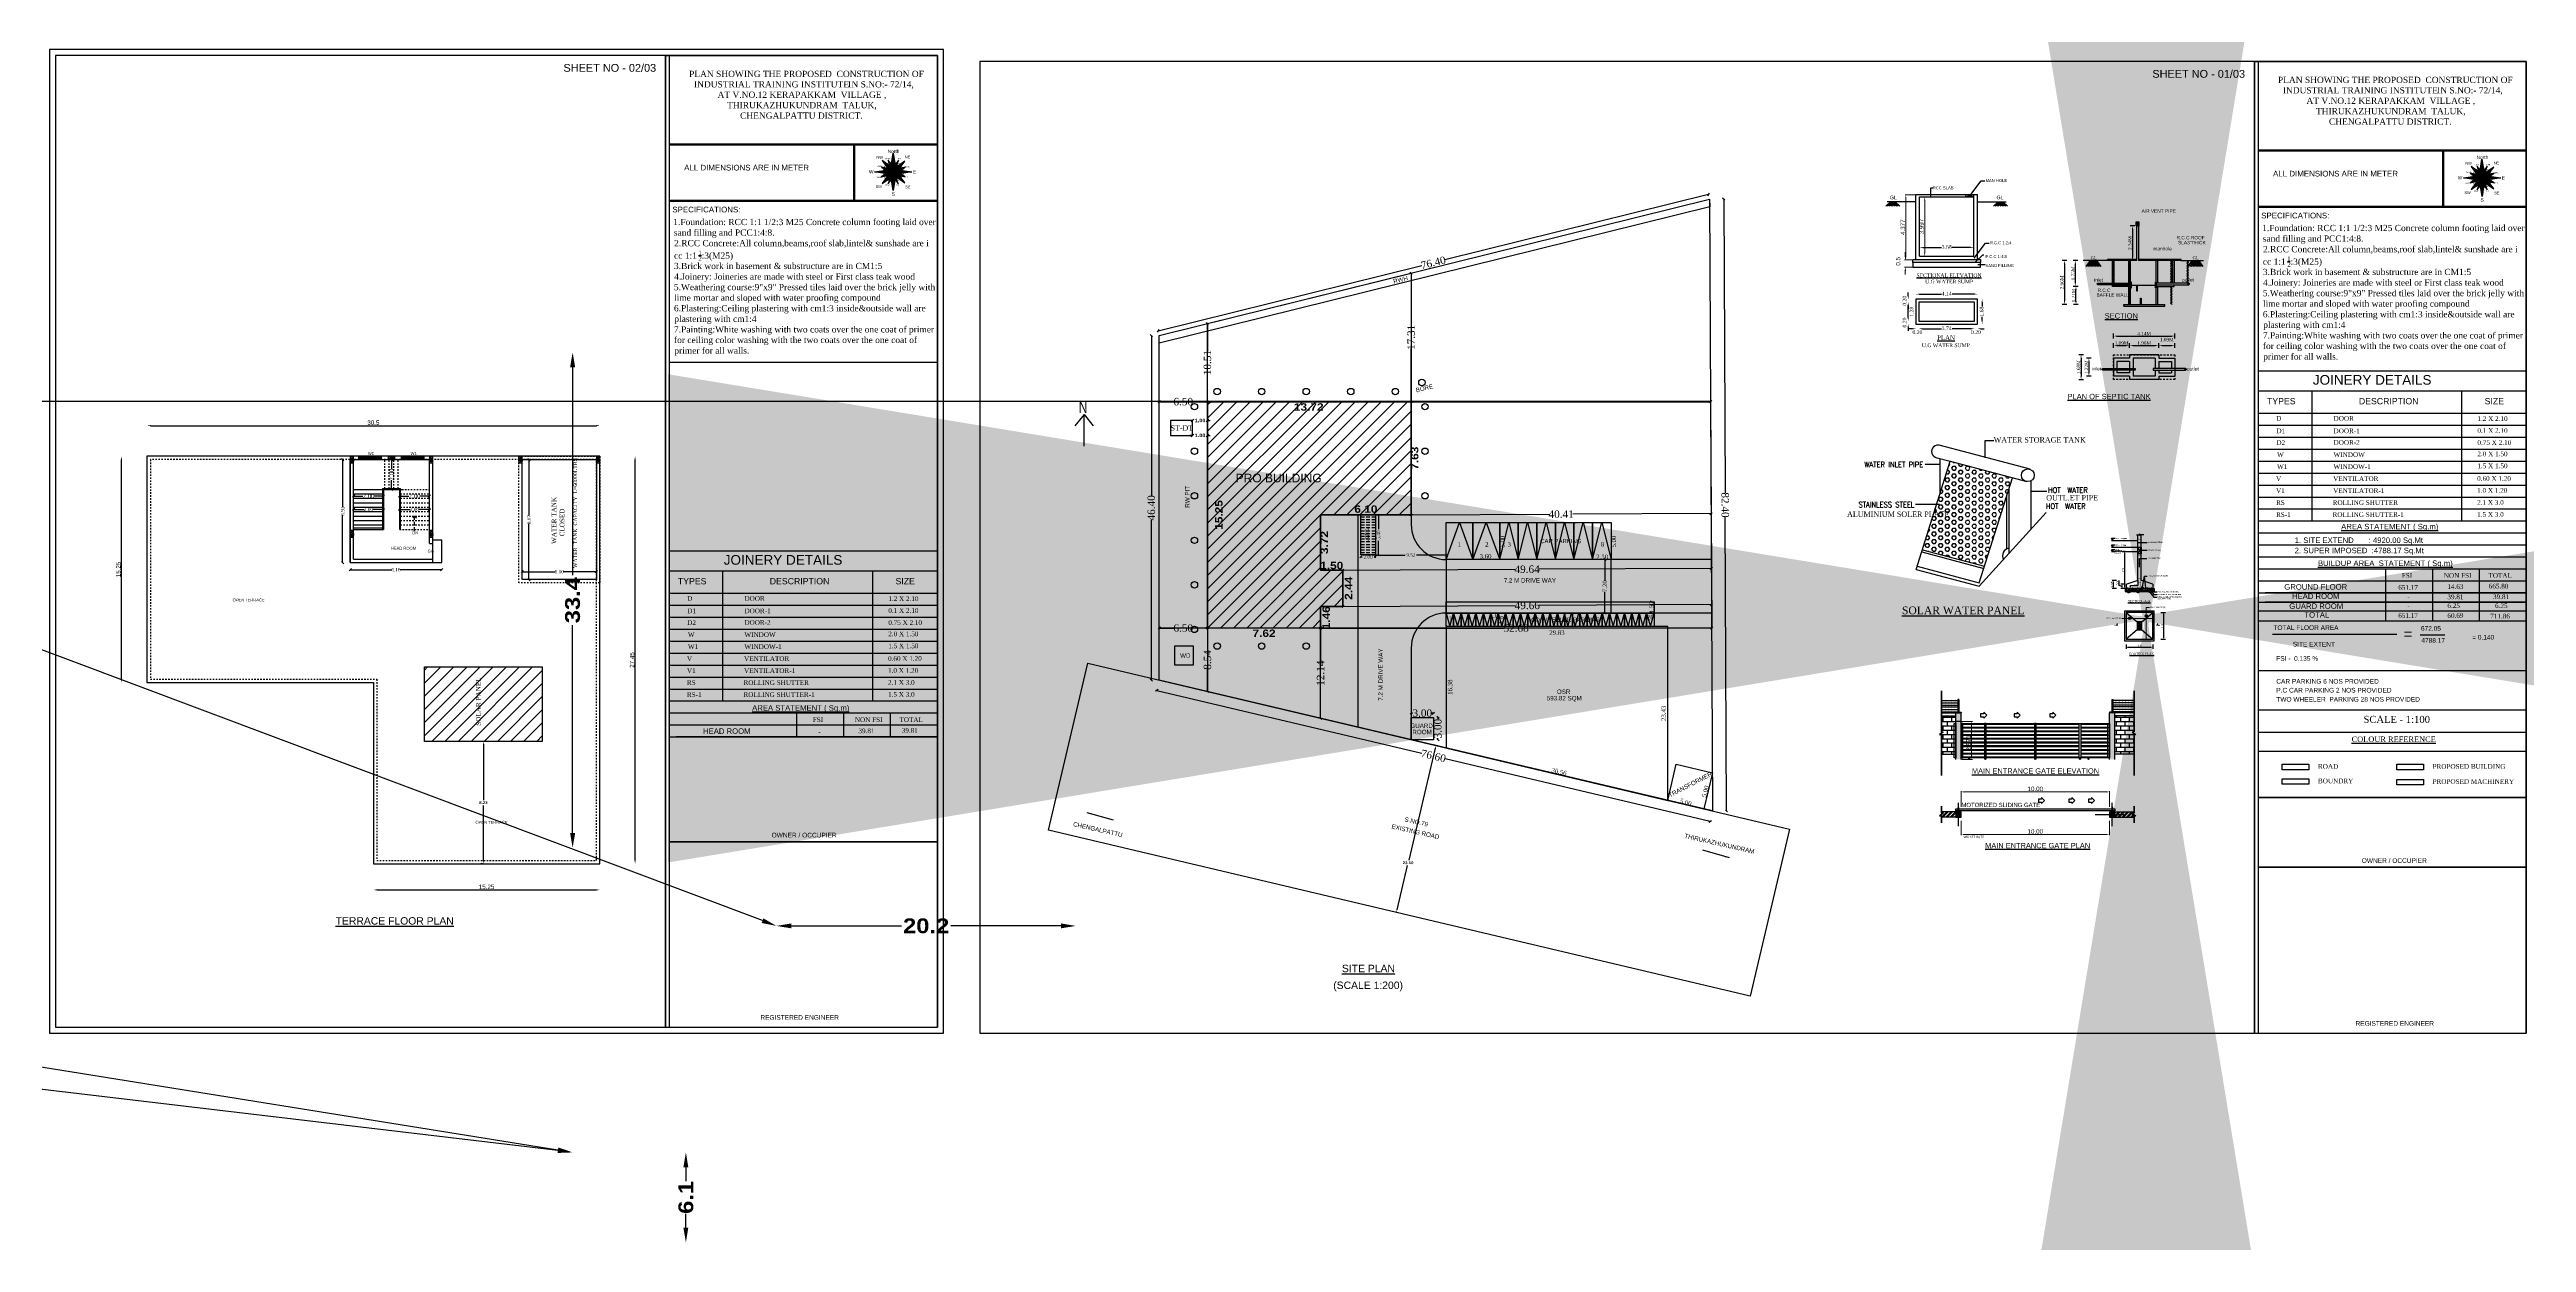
# Model space of a CAD drawing. Header units: metres. Extents: x 0 to 2048, y 111 to 219.
# Drawn here: x 1881 to 2047.9, y 124.4 to 204.7 of the extents above; entities that cross this region are included whole.
import ezdxf
from ezdxf.enums import TextEntityAlignment as Align

# ---------------------------------------------------------------- set-up
doc = ezdxf.new("R2010")
doc.units = ezdxf.units.M
doc.header["$LTSCALE"] = 0.5
doc.header["$MEASUREMENT"] = 0
doc.header["$PDMODE"] = 3
for name, pattern in [('$0$HIDDEN', [0.375, 0.25, -0.125]), ('( Dashed )', [0.75, 0.5, -0.25]), ('CENTER', [2, 1.25, -0.25, 0.25, -0.25]), ('CONTIN', [0]), ('DASHED2', [0.375, 0.25, -0.125]), ('DOT', [0.25, 0, -0.25])]:
    doc.linetypes.add(name, pattern=pattern)
for name, color, linetype in [('0 @ 15', 7, 'Continuous'), ('BLK_1_FLR_1_EXIT_WIDTH_DOOR', 2, 'Continuous'), ('BLK_1_FLR_1_EXIT_WIDTH_STAIR', 1, 'Continuous'), ('BLK_1_FLR_1_ROOF_AREA', 54, 'Continuous'), ('BLK_1_STAIR_HEADROOM', 55, 'Continuous'), ('BLK_1_TERRACESERVICE_UTILITYDISTANCE', 3, 'Continuous'), ('SEPTIC_TANK', 146, 'Continuous'), ('SOLAR_PANEL', 3, 'Continuous'), ('WATER_TANK_CALCULATION', 150, 'Continuous')]:
    doc.layers.add(name, color=color, linetype=linetype)
doc.layers.add('layout bou', color=1, linetype='Continuous', lineweight=60)
doc.layers.add('layout bou @ 1', color=1, linetype='Continuous', lineweight=60)
doc.styles.add('1', font='arial.ttf')
doc.styles.add('200LT_L', font='romantic.ttf', dxfattribs={"height": 75})
doc.styles.add('200LT_M', font='arial.ttf', dxfattribs={"height": 0.15})
doc.styles.add('200LT_S', font='arial.ttf', dxfattribs={"height": 0.3})
doc.styles.add('AR', font='arial.ttf')
doc.styles.add('arial', font='arial.ttf')
doc.styles.add('BDM1', font='arial.ttf')
doc.styles.add('CENTGOTHIC', font='swissc.ttf')
doc.styles.add('D3', font='romand.shx', dxfattribs={"width": 0.9, "height": 150})
doc.styles.add('DIM', font='arial.ttf', dxfattribs={"height": 1})
doc.styles.add('ED', font='romantic.ttf', dxfattribs={"width": 0.96})
doc.styles.add('HANDD', font='times.ttf', dxfattribs={"height": 6})
doc.styles.add('Isa-', font='times.ttf')
doc.styles.add('PATTA & SITE', font='arial.ttf', dxfattribs={"height": 1.5})
doc.styles.add('PKA-Romans', font='romans.shx', dxfattribs={"width": 0.8})
doc.styles.add('PKA-Times New Roman', font='times.ttf')
doc.styles.add('PKA_Sub Heading', font='times.ttf')
doc.styles.add('RJ', font='arial.ttf')
doc.styles.add('ROMANS', font='times.ttf')
doc.styles.add('SITE', font='arial.ttf', dxfattribs={"height": 6})
doc.styles.get("Standard").update_dxf_attribs({"font": ''})
doc.styles.add('STYLE2', font='times.ttf')
doc.styles.add('style3', font='romab___.ttf', dxfattribs={"width": 0.8, "height": 3})
doc.styles.add('TIMES', font='times.ttf', dxfattribs={"height": 60})
doc.styles.add('TNR', font='times.ttf')
doc.styles.add('USA TEXT', font='GOTHIC.TTF', dxfattribs={"width": 0.8})
doc.styles.get('Standard').set_extended_font_data('Arial Black')
doc.dimstyles.new('Building Arrow', dxfattribs={"dimscale": 0, "dimtxt": 1, "dimasz": 1, "dimexe": 0.18, "dimexo": 0.0625, "dimgap": 0.09, "dimtad": 0, "dimdec": 1, "dimzin": 0, "dimdsep": 46, "dimtxsty": 'Standard', "dimcen": 0.09, "dimse1": 1, "dimse2": 1, "dimclrt": 7, "dimadec": 1, "dimazin": 0, "dimtfac": 1, "dimtdec": 1, "dimtofl": 0, "dimtmove": 0, "dimatfit": 3, "dimfxl": 0, "dimtolj": 1, "dimtzin": 0, "dimarcsym": 0})
doc.dimstyles.new('Copy of ISO-25', dxfattribs={"dimscale": 0, "dimtxt": 0.23, "dimasz": 0.1, "dimexe": 1.25, "dimexo": 0.625, "dimgap": 0.11, "dimtad": 0, "dimtih": 1, "dimtoh": 1, "dimzin": 1, "dimdsep": 46, "dimtxsty": 'STYLE2', "dimblk": 'OBLIQUE', "dimcen": 0, "dimse1": 1, "dimse2": 1, "dimclrd": 1, "dimclrt": 3, "dimadec": 0, "dimazin": 2, "dimtfac": 1, "dimtix": 1, "dimtofl": 0, "dimtmove": 0, "dimatfit": 3, "dimfxl": 0, "dimtolj": 1, "dimarcsym": 0})
doc.dimstyles.new('D_200LT_L', dxfattribs={"dimtxt": 75, "dimasz": 50, "dimexe": 40, "dimexo": 30, "dimgap": 20, "dimtad": 1, "dimdec": 0, "dimzin": 11, "dimdsep": 46, "dimtxsty": '200LT_L', "dimblk": 'OBLIQUE', "dimcen": 0.09, "dimdle": 40, "dimclrd": 1, "dimclre": 1, "dimclrt": 3, "dimazin": 3, "dimtfac": 1, "dimtdec": 0, "dimtofl": 0, "dimtmove": 2, "dimatfit": 3, "dimfxl": 0, "dimfrac": 2, "dimtolj": 1, "dimtzin": 11, "dimlwd": 5, "dimlwe": 5, "dimarcsym": 0})
doc.dimstyles.new('D_200LT_M', dxfattribs={"dimtxt": 0.15, "dimasz": 0.1, "dimexe": 0.1, "dimexo": 0.1, "dimgap": 0.025, "dimtad": 1, "dimdec": 3, "dimzin": 11, "dimdsep": 46, "dimtxsty": '200LT_M', "dimcen": 0.09, "dimclrd": 252, "dimclre": 252, "dimclrt": 256, "dimazin": 3, "dimtfac": 1, "dimtdec": 3, "dimtofl": 0, "dimtmove": 1, "dimatfit": 3, "dimfxl": 0, "dimfrac": 2, "dimtzin": 11, "dimlwd": -1, "dimlwe": -1, "dimarcsym": 0})
doc.dimstyles.new('D_200LT_S', dxfattribs={"dimtxt": 0.3, "dimasz": 0.25, "dimexe": 0.05, "dimexo": 0.05, "dimgap": 0.05, "dimtad": 1, "dimdec": 3, "dimzin": 11, "dimdsep": 46, "dimtxsty": '200LT_S', "dimcen": 0.09, "dimclrd": 7, "dimclre": 252, "dimclrt": 256, "dimazin": 3, "dimtfac": 1, "dimtdec": 3, "dimtofl": 0, "dimtmove": 1, "dimatfit": 3, "dimfxl": 0, "dimfrac": 2, "dimtzin": 11, "dimlwd": 9, "dimlwe": 5, "dimarcsym": 0})
doc.dimstyles.new('Dim-1', dxfattribs={"dimtxt": 0.3, "dimasz": 0.2, "dimexe": 2, "dimexo": 2, "dimgap": 0.05, "dimtad": 1, "dimzin": 4, "dimdsep": 46, "dimtxsty": 'style3', "dimblk": 'OPEN30', "dimcen": 1, "dimdle": 0.2, "dimse1": 1, "dimse2": 1, "dimclrd": 8, "dimclre": 8, "dimclrt": 6, "dimadec": 0, "dimazin": 0, "dimtfac": 1, "dimtix": 1, "dimtofl": 0, "dimtmove": 0, "dimatfit": 3, "dimfxl": 0, "dimtolj": 1, "dimtzin": 0, "dimarcsym": 0})
doc.dimstyles.new('Fmb Meter New', dxfattribs={"dimtxt": 1, "dimasz": 0.18, "dimexe": 0.18, "dimexo": 0.0625, "dimgap": 0.25, "dimtad": 4, "dimzin": 0, "dimdsep": 46, "dimtxsty": 'Standard', "dimcen": 0.09, "dimse1": 1, "dimse2": 1, "dimsd1": 1, "dimsd2": 1, "dimclrt": 1, "dimadec": 0, "dimazin": 0, "dimtfac": 1, "dimtofl": 0, "dimtmove": 0, "dimatfit": 3, "dimfxl": 0, "dimtolj": 1, "dimtzin": 0, "dimarcsym": 0})
doc.dimstyles.new('PLAN', dxfattribs={"dimtxt": 0.23, "dimasz": 0.23, "dimexe": 0.16, "dimexo": 0, "dimgap": 0.05, "dimtad": 1, "dimzin": 2, "dimdsep": 46, "dimtxsty": 'STYLE2', "dimcen": 0.09, "dimclrd": 70, "dimclre": 50, "dimclrt": 4, "dimadec": 0, "dimazin": 0, "dimtfac": 1, "dimtofl": 0, "dimtmove": 2, "dimatfit": 3, "dimfxl": 0, "dimtvp": 0.1, "dimtolj": 1, "dimtzin": 2, "dimarcsym": 0})
doc.dimstyles.new('PLAN1-CRP', dxfattribs={"dimscale": 0.5, "dimtxt": 0.5, "dimasz": 0.2, "dimexe": 0.25, "dimexo": 0.4, "dimgap": 0.15, "dimtad": 1, "dimdec": 0, "dimlfac": 1000, "dimzin": 0, "dimdsep": 46, "dimtxsty": 'ROMANS', "dimblk": 'ARCHTICK', "dimcen": 0.09, "dimclrd": 13, "dimclre": 12, "dimclrt": 2, "dimadec": 0, "dimazin": 0, "dimtfac": 1, "dimtdec": 0, "dimtix": 1, "dimtmove": 0, "dimatfit": 0, "dimfxl": 0, "dimtolj": 1, "dimtzin": 0, "dimarcsym": 0})
doc.dimstyles.get("Standard").update_dxf_attribs({"dimtxt": 0.23, "dimasz": 0.18, "dimexe": 0.18, "dimexo": 0.0625, "dimgap": 0.09, "dimtad": 0, "dimtih": 1, "dimtoh": 1, "dimzin": 0, "dimdsep": 46, "dimtxsty": 'Standard', "dimblk": 'OBLIQUE', "dimcen": 0.09, "dimse1": 1, "dimse2": 1, "dimclrd": 1, "dimclrt": 3, "dimadec": 0, "dimazin": 0, "dimtfac": 1, "dimtofl": 0, "dimtmove": 0, "dimatfit": 3, "dimfxl": 0, "dimtolj": 1, "dimtzin": 0, "dimarcsym": 0})
doc.dimstyles.new('STANDARD$0', dxfattribs={"dimtxt": 0.5, "dimasz": 0.1, "dimexe": 2, "dimexo": 2, "dimgap": 0, "dimtad": 0, "dimzin": 0, "dimdsep": 46, "dimtxsty": 'Standard', "dimblk": 'OBLIQUE', "dimcen": -0.0625, "dimse1": 1, "dimse2": 1, "dimclrd": 3, "dimclre": 9, "dimadec": 0, "dimazin": 0, "dimtfac": 1, "dimtix": 1, "dimtofl": 0, "dimtmove": 2, "dimatfit": 3, "dimldrblk": 'OBLIQUE', "dimfxl": 0, "dimtolj": 1, "dimtzin": 0, "dimarcsym": 0})

# ---------------------------------------------------------------- blocks, each defined once
blk = doc.blocks.new('*D5')
at = {"layer": 'Defpoints', "color": 0, "lineweight": -3}
for p in [(1923.88, 130.45), (1923.88, 124.38), (1923.88, 124.38)]:
    blk.add_point(p, dxfattribs=at)
at = {"layer": 'layout bou', "color": 0, "lineweight": -2}
for p, q in [((1923.88, 129.45), (1923.88, 128.52)), ((1923.88, 125.38), (1923.88, 126.32))]:
    blk.add_line(p, q, dxfattribs=at)
at = {"layer": 'layout bou', "color": 0, "lineweight": -3}
for points in [[(1923.71, 129.45), (1924.04, 129.45), (1923.88, 130.45)], [(1923.71, 125.38), (1924.04, 125.38), (1923.88, 124.38)]]:
    blk.add_solid(points, dxfattribs=at)
at = {"layer": 'layout bou', "color": 7, "lineweight": 15, "insert": (1923.88, 127.42), "char_height": 1, "attachment_point": 5, "rotation": 90}
blk.add_mtext('\\A1;6.1', dxfattribs=at)
blk = doc.blocks.new('*D6')
at = {"layer": 'Defpoints', "color": 0, "lineweight": -3}
for p in [(1916.25, 184.33), (1916.25, 150.96), (1916.25, 150.96)]:
    blk.add_point(p, dxfattribs=at)
at = {"layer": 'layout bou', "color": 0, "lineweight": -2}
for p, q in [((1916.25, 183.33), (1916.25, 169.32)), ((1916.25, 151.96), (1916.25, 165.96))]:
    blk.add_line(p, q, dxfattribs=at)
at = {"layer": 'layout bou', "color": 0, "lineweight": -3}
for points in [[(1916.08, 183.33), (1916.42, 183.33), (1916.25, 184.33)], [(1916.08, 151.96), (1916.42, 151.96), (1916.25, 150.96)]]:
    blk.add_solid(points, dxfattribs=at)
at = {"layer": 'layout bou', "color": 7, "lineweight": 15, "insert": (1916.25, 167.64), "char_height": 1, "attachment_point": 5, "rotation": 90}
blk.add_mtext('\\A1;33.4', dxfattribs=at)
blk = doc.blocks.new('*D7')
at = {"layer": 'Defpoints', "color": 0, "lineweight": -3}
for p in [(1929.98, 145.7), (1950.14, 145.7), (1950.14, 145.7)]:
    blk.add_point(p, dxfattribs=at)
at = {"layer": 'layout bou', "color": 0, "lineweight": -2}
for p, q in [((1930.98, 145.7), (1938.39, 145.7)), ((1949.14, 145.7), (1941.73, 145.7))]:
    blk.add_line(p, q, dxfattribs=at)
at = {"layer": 'layout bou', "color": 0, "lineweight": -3}
for points in [[(1930.98, 145.87), (1930.98, 145.54), (1929.98, 145.7)], [(1949.14, 145.87), (1949.14, 145.54), (1950.14, 145.7)]]:
    blk.add_solid(points, dxfattribs=at)
at = {"layer": 'layout bou', "color": 7, "lineweight": 15, "insert": (1940.06, 145.7), "char_height": 1, "attachment_point": 5, "rotation": 359.9996}
blk.add_mtext('\\A1;20.2', dxfattribs=at)
blk = doc.blocks.new('*D59')
at = {"color": 7, "lineweight": -2, "ltscale": 3}
for p, q in [((2020.03, 184.63), (2020.03, 184.95)), ((2021.12, 184.63), (2021.12, 184.95))]:
    blk.add_line(p, q, dxfattribs=at)
at = {"color": 0, "lineweight": -2, "ltscale": 3}
blk.add_line((2020.26, 184.79), (2020.89, 184.79), dxfattribs=at)
at = {"color": 0, "lineweight": -3, "ltscale": 3}
for points in [[(2020.26, 184.82), (2020.26, 184.75), (2020.03, 184.79)], [(2020.89, 184.82), (2020.89, 184.75), (2021.12, 184.79)]]:
    blk.add_solid(points, dxfattribs=at)
at = {"layer": 'Defpoints', "color": 0, "lineweight": -3, "ltscale": 3}
for p in [(2020.03, 184.54), (2021.12, 184.79), (2021.12, 184.54)]:
    blk.add_point(p, dxfattribs=at)
at = {"color": 0, "lineweight": -3, "ltscale": 3, "insert": (2020.58, 184.95), "char_height": 0.23, "attachment_point": 5, "style": 'STYLE2'}
blk.add_mtext('\\A1;1.09M', dxfattribs=at)
blk = doc.blocks.new('*D60')
at = {"color": 7, "lineweight": -2, "ltscale": 3}
for p, q in [((2021.12, 184.63), (2021.12, 184.95)), ((2023.08, 184.63), (2023.08, 184.95))]:
    blk.add_line(p, q, dxfattribs=at)
at = {"color": 0, "lineweight": -2, "ltscale": 3}
blk.add_line((2021.35, 184.79), (2022.85, 184.79), dxfattribs=at)
at = {"color": 0, "lineweight": -3, "ltscale": 3}
for points in [[(2021.35, 184.82), (2021.35, 184.75), (2021.12, 184.79)], [(2022.85, 184.82), (2022.85, 184.75), (2023.08, 184.79)]]:
    blk.add_solid(points, dxfattribs=at)
at = {"layer": 'Defpoints', "color": 0, "lineweight": -3, "ltscale": 3}
for p in [(2021.12, 184.54), (2023.08, 184.79), (2023.08, 184.54)]:
    blk.add_point(p, dxfattribs=at)
at = {"color": 0, "lineweight": -3, "ltscale": 3, "insert": (2022.1, 184.95), "char_height": 0.23, "attachment_point": 5, "style": 'STYLE2'}
blk.add_mtext('\\A1;1.96M', dxfattribs=at)
blk = doc.blocks.new('*D61')
at = {"color": 7, "lineweight": -2, "ltscale": 3}
for p, q in [((2023.08, 184.63), (2023.08, 184.95)), ((2024.17, 184.63), (2024.17, 184.95))]:
    blk.add_line(p, q, dxfattribs=at)
at = {"color": 0, "lineweight": -2, "ltscale": 3}
blk.add_line((2023.31, 184.79), (2023.94, 184.79), dxfattribs=at)
at = {"color": 0, "lineweight": -3, "ltscale": 3}
for points in [[(2023.31, 184.82), (2023.31, 184.75), (2023.08, 184.79)], [(2023.94, 184.82), (2023.94, 184.75), (2024.17, 184.79)]]:
    blk.add_solid(points, dxfattribs=at)
at = {"layer": 'Defpoints', "color": 0, "lineweight": -3, "ltscale": 3}
for p in [(2023.08, 184.54), (2024.17, 184.79), (2024.17, 184.54)]:
    blk.add_point(p, dxfattribs=at)
at = {"color": 0, "lineweight": -3, "ltscale": 3, "insert": (2023.63, 185.19), "char_height": 0.23, "attachment_point": 5, "style": 'STYLE2'}
blk.add_mtext('\\A1;1.09M', dxfattribs=at)
blk = doc.blocks.new('*D62')
at = {"color": 7, "lineweight": -2, "ltscale": 3}
for p, q in [((2020.03, 185.27), (2020.03, 185.59)), ((2024.17, 185.27), (2024.17, 185.59))]:
    blk.add_line(p, q, dxfattribs=at)
at = {"color": 0, "lineweight": -2, "ltscale": 3}
blk.add_line((2020.26, 185.43), (2023.94, 185.43), dxfattribs=at)
at = {"color": 0, "lineweight": -3, "ltscale": 3}
for points in [[(2020.26, 185.46), (2020.26, 185.39), (2020.03, 185.43)], [(2023.94, 185.46), (2023.94, 185.39), (2024.17, 185.43)]]:
    blk.add_solid(points, dxfattribs=at)
at = {"layer": 'Defpoints', "color": 0, "lineweight": -3, "ltscale": 3}
for p in [(2024.17, 185.43), (2020.03, 185.17), (2024.17, 185.17)]:
    blk.add_point(p, dxfattribs=at)
at = {"color": 0, "lineweight": -3, "ltscale": 3, "insert": (2022.1, 185.59), "char_height": 0.23, "attachment_point": 5, "style": 'STYLE2'}
blk.add_mtext('\\A1;4.14M', dxfattribs=at)
blk = doc.blocks.new('*D63')
at = {"color": 7, "lineweight": -2, "ltscale": 3}
for p, q in [((2018.54, 183.94), (2018.22, 183.94)), ((2018.54, 182.72), (2018.22, 182.72))]:
    blk.add_line(p, q, dxfattribs=at)
at = {"color": 0, "lineweight": -2, "ltscale": 3}
blk.add_line((2018.38, 183.71), (2018.38, 182.95), dxfattribs=at)
at = {"color": 0, "lineweight": -3, "ltscale": 3}
for points in [[(2018.34, 183.71), (2018.42, 183.71), (2018.38, 183.94)], [(2018.34, 182.95), (2018.42, 182.95), (2018.38, 182.72)]]:
    blk.add_solid(points, dxfattribs=at)
at = {"layer": 'Defpoints', "color": 0, "lineweight": -3, "ltscale": 3}
for p in [(2018.62, 183.94), (2018.38, 182.72), (2018.62, 182.72)]:
    blk.add_point(p, dxfattribs=at)
at = {"color": 0, "lineweight": -3, "ltscale": 3, "insert": (2018.21, 183.33), "char_height": 0.23, "attachment_point": 5, "rotation": 90, "style": 'STYLE2'}
blk.add_mtext('\\A1;1.22M', dxfattribs=at)
blk = doc.blocks.new('*D64')
at = {"color": 7, "lineweight": -2, "ltscale": 3}
for p, q in [((2018.01, 184.17), (2017.69, 184.17)), ((2018.01, 182.49), (2017.69, 182.49))]:
    blk.add_line(p, q, dxfattribs=at)
at = {"color": 0, "lineweight": -2, "ltscale": 3}
blk.add_line((2017.85, 183.94), (2017.85, 182.72), dxfattribs=at)
at = {"color": 0, "lineweight": -3, "ltscale": 3}
for points in [[(2017.81, 183.94), (2017.89, 183.94), (2017.85, 184.17)], [(2017.81, 182.72), (2017.89, 182.72), (2017.85, 182.49)]]:
    blk.add_solid(points, dxfattribs=at)
at = {"layer": 'Defpoints', "color": 0, "lineweight": -3, "ltscale": 3}
for p in [(2018.27, 184.17), (2017.85, 182.49), (2018.27, 182.49)]:
    blk.add_point(p, dxfattribs=at)
at = {"color": 0, "lineweight": -3, "ltscale": 3, "insert": (2017.68, 183.33), "char_height": 0.23, "attachment_point": 5, "rotation": 90, "style": 'STYLE2'}
blk.add_mtext('\\A1;1.68M', dxfattribs=at)
blk = doc.blocks.new('*D65')
at = {"color": 7, "lineweight": -2, "ltscale": 3}
for p, q in [((2017.66, 188.77), (2017.35, 188.77)), ((2017.66, 187.56), (2017.35, 187.56))]:
    blk.add_line(p, q, dxfattribs=at)
at = {"color": 0, "lineweight": -2, "ltscale": 3}
blk.add_line((2017.51, 187.79), (2017.51, 188.54), dxfattribs=at)
at = {"color": 0, "lineweight": -3, "ltscale": 3}
for points in [[(2017.47, 188.54), (2017.55, 188.54), (2017.51, 188.77)], [(2017.47, 187.79), (2017.55, 187.79), (2017.51, 187.56)]]:
    blk.add_solid(points, dxfattribs=at)
at = {"layer": 'Defpoints', "color": 0, "lineweight": -3, "ltscale": 3}
for p in [(2017.51, 188.77), (2017.66, 188.77), (2017.66, 187.56)]:
    blk.add_point(p, dxfattribs=at)
at = {"color": 0, "lineweight": -3, "ltscale": 3, "insert": (2017.35, 188.16), "char_height": 0.23, "attachment_point": 5, "rotation": 90, "style": 'STYLE2'}
blk.add_mtext('\\A1;1.21M', dxfattribs=at)
blk = doc.blocks.new('*D66')
at = {"color": 7, "lineweight": -2, "ltscale": 3}
for p, q in [((2017.64, 190.52), (2017.32, 190.52)), ((2017.64, 188.77), (2017.32, 188.77))]:
    blk.add_line(p, q, dxfattribs=at)
at = {"color": 0, "lineweight": -2, "ltscale": 3}
blk.add_line((2017.48, 189), (2017.48, 190.29), dxfattribs=at)
at = {"color": 0, "lineweight": -3, "ltscale": 3}
for points in [[(2017.45, 190.29), (2017.52, 190.29), (2017.48, 190.52)], [(2017.45, 189), (2017.52, 189), (2017.48, 188.77)]]:
    blk.add_solid(points, dxfattribs=at)
at = {"layer": 'Defpoints', "color": 0, "lineweight": -3, "ltscale": 3}
for p in [(2017.48, 190.52), (2017.76, 190.52), (2017.66, 188.77)]:
    blk.add_point(p, dxfattribs=at)
at = {"color": 0, "lineweight": -3, "ltscale": 3, "insert": (2017.32, 189.64), "char_height": 0.23, "attachment_point": 5, "rotation": 90, "style": 'STYLE2'}
blk.add_mtext('\\A1;1.75M', dxfattribs=at)
blk = doc.blocks.new('*D67')
at = {"color": 7, "lineweight": -2, "ltscale": 3}
for p, q in [((2016.89, 190.52), (2016.57, 190.52)), ((2016.89, 187.56), (2016.57, 187.56))]:
    blk.add_line(p, q, dxfattribs=at)
at = {"color": 0, "lineweight": -2, "ltscale": 3}
blk.add_line((2016.73, 190.29), (2016.73, 187.79), dxfattribs=at)
at = {"color": 0, "lineweight": -3, "ltscale": 3}
for points in [[(2016.69, 190.29), (2016.77, 190.29), (2016.73, 190.52)], [(2016.69, 187.79), (2016.77, 187.79), (2016.73, 187.56)]]:
    blk.add_solid(points, dxfattribs=at)
at = {"layer": 'Defpoints', "color": 0, "lineweight": -3, "ltscale": 3}
for p in [(2017.18, 190.52), (2016.73, 187.56), (2017.18, 187.56)]:
    blk.add_point(p, dxfattribs=at)
at = {"color": 0, "lineweight": -3, "ltscale": 3, "insert": (2016.56, 189.04), "char_height": 0.23, "attachment_point": 5, "rotation": 90, "style": 'STYLE2'}
blk.add_mtext('\\A1;2.96M', dxfattribs=at)
blk = doc.blocks.new('*D68')
at = {"color": 7, "lineweight": -2, "ltscale": 3}
for p, q in [((2021.48, 192.86), (2021.16, 192.86)), ((2021.48, 190.52), (2021.16, 190.52))]:
    blk.add_line(p, q, dxfattribs=at)
at = {"color": 0, "lineweight": -2, "ltscale": 3}
blk.add_line((2021.32, 192.63), (2021.32, 190.75), dxfattribs=at)
at = {"color": 0, "lineweight": -3, "ltscale": 3}
for points in [[(2021.28, 192.63), (2021.35, 192.63), (2021.32, 192.86)], [(2021.28, 190.75), (2021.35, 190.75), (2021.32, 190.52)]]:
    blk.add_solid(points, dxfattribs=at)
at = {"layer": 'Defpoints', "color": 0, "lineweight": -3, "ltscale": 3}
for p in [(2021.6, 192.86), (2021.32, 190.52), (2021.6, 190.52)]:
    blk.add_point(p, dxfattribs=at)
at = {"color": 0, "lineweight": -3, "ltscale": 3, "insert": (2021.15, 191.69), "char_height": 0.23, "attachment_point": 5, "rotation": 90, "style": 'STYLE2'}
blk.add_mtext('\\A1;2.34M', dxfattribs=at)
blk = doc.blocks.new('_ArchTick')
at = {"color": 0, "linetype": 'ByBlock', "const_width": 0.15}
blk.add_lwpolyline([(-0.5, -0.5), (0.5, 0.5)], dxfattribs=at)
blk = doc.blocks.new('*D39')
at = {"color": 252, "lineweight": 5}
for p, q in [((2007.32, 194.8), (2007.27, 194.8)), ((2007.32, 190.8), (2007.27, 190.8))]:
    blk.add_line(p, q, dxfattribs=at)
at = {"color": 7, "lineweight": 9}
blk.add_line((2007.32, 191.05), (2007.32, 194.55), dxfattribs=at)
at = {"color": 7, "lineweight": -3}
for points in [[(2007.28, 194.55), (2007.36, 194.55), (2007.32, 194.8)], [(2007.28, 191.05), (2007.36, 191.05), (2007.32, 190.8)]]:
    blk.add_solid(points, dxfattribs=at)
at = {"layer": 'Defpoints', "color": 0, "lineweight": -3}
for p in [(2007.32, 194.8), (2007.36, 194.8), (2007.36, 190.8)]:
    blk.add_point(p, dxfattribs=at)
at = {"lineweight": -3, "insert": (2007.11, 192.8), "char_height": 0.3, "attachment_point": 5, "rotation": 90, "style": '200LT_S'}
blk.add_mtext('3.997', dxfattribs=at)
blk = doc.blocks.new('*D40')
at = {"color": 252, "lineweight": 5}
for p, q in [((2006.68, 194.95), (2006, 194.95)), ((2006.68, 190.57), (2006, 190.57))]:
    blk.add_line(p, q, dxfattribs=at)
at = {"color": 7, "lineweight": 9}
blk.add_line((2006.05, 190.82), (2006.05, 194.7), dxfattribs=at)
at = {"color": 7, "lineweight": -3}
for points in [[(2006.01, 194.7), (2006.09, 194.7), (2006.05, 194.95)], [(2006.01, 190.82), (2006.09, 190.82), (2006.05, 190.57)]]:
    blk.add_solid(points, dxfattribs=at)
at = {"layer": 'Defpoints', "color": 0, "lineweight": -3}
for p in [(2006.05, 194.95), (2006.73, 194.95), (2006.73, 190.57)]:
    blk.add_point(p, dxfattribs=at)
at = {"lineweight": -3, "insert": (2005.85, 192.76), "char_height": 0.3, "attachment_point": 5, "rotation": 90, "style": '200LT_S'}
blk.add_mtext('4.377', dxfattribs=at)
blk = doc.blocks.new('*D41')
at = {"color": 252, "lineweight": 5}
for p, q in [((2007.01, 190.57), (2005.96, 190.57)), ((2007.01, 190.07), (2005.96, 190.07))]:
    blk.add_line(p, q, dxfattribs=at)
at = {"color": 7, "lineweight": 9}
for p, q in [((2006.01, 190.82), (2006.01, 191.07)), ((2006.01, 189.82), (2006.01, 189.57))]:
    blk.add_line(p, q, dxfattribs=at)
at = {"color": 7, "lineweight": -3}
for points in [[(2005.97, 190.82), (2006.06, 190.82), (2006.01, 190.57)], [(2005.97, 189.82), (2006.06, 189.82), (2006.01, 190.07)]]:
    blk.add_solid(points, dxfattribs=at)
at = {"layer": 'Defpoints', "color": 0, "lineweight": -3}
for p in [(2007.61, 190.57), (2006.01, 190.07), (2007.61, 190.07)]:
    blk.add_point(p, dxfattribs=at)
at = {"lineweight": -3, "insert": (2005.53, 190.46), "char_height": 0.3, "attachment_point": 5, "rotation": 90, "style": '200LT_S'}
blk.add_mtext('0.5', dxfattribs=at)
blk = doc.blocks.new('*D45')
at = {"color": 0, "lineweight": -2}
for p, q in [((2007.19, 191.4), (2008.44, 191.4)), ((2010.41, 191.4), (2009.15, 191.4))]:
    blk.add_line(p, q, dxfattribs=at)
at = {"color": 0, "lineweight": -3}
for points in [[(2007.19, 191.44), (2007.19, 191.37), (2006.96, 191.4)], [(2010.41, 191.44), (2010.41, 191.37), (2010.64, 191.4)]]:
    blk.add_solid(points, dxfattribs=at)
at = {"layer": 'Defpoints', "color": 0, "lineweight": -3}
for p in [(2006.96, 191.57), (2010.64, 191.57), (2010.64, 191.4)]:
    blk.add_point(p, dxfattribs=at)
at = {"color": 1, "lineweight": -3, "insert": (2008.8, 191.43), "char_height": 0.25, "attachment_point": 5, "style": 'STYLE2'}
blk.add_mtext('\\A1;3.68', dxfattribs=at)
blk = doc.blocks.new('*D46')
at = {"color": 0, "lineweight": -2}
for p, q in [((2006.5, 185.92), (2006.27, 185.92)), ((2007.16, 185.92), (2007.39, 185.92))]:
    blk.add_line(p, q, dxfattribs=at)
at = {"color": 0, "lineweight": -3}
for points in [[(2006.5, 185.96), (2006.5, 185.88), (2006.73, 185.92)], [(2007.16, 185.96), (2007.16, 185.88), (2006.93, 185.92)]]:
    blk.add_solid(points, dxfattribs=at)
at = {"layer": 'Defpoints', "color": 0, "lineweight": -3}
for p in [(2006.73, 186.24), (2006.93, 186.44), (2006.93, 185.92)]:
    blk.add_point(p, dxfattribs=at)
at = {"color": 1, "lineweight": -3, "insert": (2006.83, 185.69), "char_height": 0.25, "attachment_point": 5, "style": 'STYLE2'}
blk.add_mtext('\\A1;0.20', dxfattribs=at)
blk = doc.blocks.new('*D47')
at = {"color": 0, "lineweight": -2}
for p, q in [((2007.16, 185.92), (2008.44, 185.92)), ((2010.44, 185.92), (2009.16, 185.92))]:
    blk.add_line(p, q, dxfattribs=at)
at = {"color": 0, "lineweight": -3}
for points in [[(2007.16, 185.96), (2007.16, 185.88), (2006.93, 185.92)], [(2010.44, 185.96), (2010.44, 185.88), (2010.67, 185.92)]]:
    blk.add_solid(points, dxfattribs=at)
at = {"layer": 'Defpoints', "color": 0, "lineweight": -3}
for p in [(2006.93, 186.44), (2010.67, 186.44), (2010.67, 185.92)]:
    blk.add_point(p, dxfattribs=at)
at = {"color": 1, "lineweight": -3, "insert": (2008.8, 185.95), "char_height": 0.25, "attachment_point": 5, "style": 'STYLE2'}
blk.add_mtext('\\A1;3.74', dxfattribs=at)
blk = doc.blocks.new('*D48')
at = {"color": 0, "lineweight": -2}
for p, q in [((2010.44, 185.92), (2010.21, 185.92)), ((2011.1, 185.92), (2011.33, 185.92))]:
    blk.add_line(p, q, dxfattribs=at)
at = {"color": 0, "lineweight": -3}
for points in [[(2010.44, 185.96), (2010.44, 185.88), (2010.67, 185.92)], [(2011.1, 185.96), (2011.1, 185.88), (2010.87, 185.92)]]:
    blk.add_solid(points, dxfattribs=at)
at = {"layer": 'Defpoints', "color": 0, "lineweight": -3}
for p in [(2010.67, 186.44), (2010.87, 186.24), (2010.87, 185.92)]:
    blk.add_point(p, dxfattribs=at)
at = {"color": 1, "lineweight": -3, "insert": (2010.77, 185.69), "char_height": 0.25, "attachment_point": 5, "style": 'STYLE2'}
blk.add_mtext('\\A1;0.20', dxfattribs=at)
blk = doc.blocks.new('*D49')
at = {"color": 0, "lineweight": -2}
for p, q in [((2006.21, 186.67), (2006.21, 186.9)), ((2006.21, 186.01), (2006.21, 185.78))]:
    blk.add_line(p, q, dxfattribs=at)
at = {"color": 0, "lineweight": -3}
for points in [[(2006.17, 186.67), (2006.25, 186.67), (2006.21, 186.44)], [(2006.17, 186.01), (2006.25, 186.01), (2006.21, 186.24)]]:
    blk.add_solid(points, dxfattribs=at)
at = {"layer": 'Defpoints', "color": 0, "lineweight": -3}
for p in [(2006.21, 186.44), (2006.73, 186.24), (2006.93, 186.44)]:
    blk.add_point(p, dxfattribs=at)
at = {"color": 1, "lineweight": -3, "insert": (2005.97, 186.34), "char_height": 0.25, "attachment_point": 5, "rotation": 90, "style": 'STYLE2'}
blk.add_mtext('\\A1;0.20', dxfattribs=at)
blk = doc.blocks.new('*D50')
at = {"color": 0, "lineweight": -2}
blk.add_line((2006.21, 186.67), (2006.21, 187.48), dxfattribs=at)
at = {"color": 0, "lineweight": -3}
for points in [[(2006.17, 187.48), (2006.25, 187.48), (2006.21, 187.71)], [(2006.17, 186.67), (2006.25, 186.67), (2006.21, 186.44)]]:
    blk.add_solid(points, dxfattribs=at)
at = {"layer": 'Defpoints', "color": 0, "lineweight": -3}
for p in [(2006.21, 187.71), (2006.93, 187.71), (2006.93, 186.44)]:
    blk.add_point(p, dxfattribs=at)
at = {"color": 1, "lineweight": -3, "insert": (2006.44, 187.07), "char_height": 0.25, "attachment_point": 5, "rotation": 90, "style": 'STYLE2'}
blk.add_mtext('\\A1;1.28', dxfattribs=at)
blk = doc.blocks.new('*D51')
at = {"color": 0, "lineweight": -2}
for p, q in [((2006.21, 188.14), (2006.21, 188.37)), ((2006.21, 187.48), (2006.21, 187.25))]:
    blk.add_line(p, q, dxfattribs=at)
at = {"color": 0, "lineweight": -3}
for points in [[(2006.17, 188.14), (2006.25, 188.14), (2006.21, 187.91)], [(2006.17, 187.48), (2006.25, 187.48), (2006.21, 187.71)]]:
    blk.add_solid(points, dxfattribs=at)
at = {"layer": 'Defpoints', "color": 0, "lineweight": -3}
for p in [(2006.21, 187.91), (2006.73, 187.91), (2006.93, 187.71)]:
    blk.add_point(p, dxfattribs=at)
at = {"color": 1, "lineweight": -3, "insert": (2005.97, 187.81), "char_height": 0.25, "attachment_point": 5, "rotation": 90, "style": 'STYLE2'}
blk.add_mtext('\\A1;0.20', dxfattribs=at)
blk = doc.blocks.new('*D52')
at = {"color": 0, "lineweight": -2}
for p, q in [((2011.19, 187.68), (2011.19, 187.41)), ((2011.19, 186.47), (2011.19, 186.73))]:
    blk.add_line(p, q, dxfattribs=at)
at = {"color": 0, "lineweight": -3}
for points in [[(2011.15, 187.68), (2011.22, 187.68), (2011.19, 187.91)], [(2011.15, 186.47), (2011.22, 186.47), (2011.19, 186.24)]]:
    blk.add_solid(points, dxfattribs=at)
at = {"layer": 'Defpoints', "color": 0, "lineweight": -3}
for p in [(2010.87, 187.91), (2010.87, 186.24), (2011.19, 186.24)]:
    blk.add_point(p, dxfattribs=at)
at = {"color": 1, "lineweight": -3, "insert": (2011.16, 187.07), "char_height": 0.25, "attachment_point": 5, "rotation": 90, "style": 'STYLE2'}
blk.add_mtext('\\A1;1.68', dxfattribs=at)
blk = doc.blocks.new('*D53')
at = {"color": 0, "lineweight": -2}
for p, q in [((2006.96, 188.25), (2008.44, 188.25)), ((2010.64, 188.25), (2009.16, 188.25))]:
    blk.add_line(p, q, dxfattribs=at)
at = {"color": 0, "lineweight": -3}
for points in [[(2006.96, 188.29), (2006.96, 188.22), (2006.73, 188.25)], [(2010.64, 188.29), (2010.64, 188.22), (2010.87, 188.25)]]:
    blk.add_solid(points, dxfattribs=at)
at = {"layer": 'Defpoints', "color": 0, "lineweight": -3}
for p in [(2006.73, 188.25), (2006.73, 187.91), (2010.87, 187.91)]:
    blk.add_point(p, dxfattribs=at)
at = {"color": 1, "lineweight": -3, "insert": (2008.8, 188.28), "char_height": 0.25, "attachment_point": 5, "style": 'STYLE2'}
blk.add_mtext('\\A1;4.14', dxfattribs=at)
blk = doc.blocks.new('*D42')
at = {"color": 252, "lineweight": 5}
for p, q in [((2009.77, 152.79), (2009.77, 151.81)), ((2019.77, 152.79), (2019.77, 151.81))]:
    blk.add_line(p, q, dxfattribs=at)
at = {"color": 7, "lineweight": 9}
blk.add_line((2010.02, 151.86), (2019.52, 151.86), dxfattribs=at)
at = {"color": 7, "lineweight": -3}
for points in [[(2010.02, 151.9), (2010.02, 151.82), (2009.77, 151.86)], [(2019.52, 151.9), (2019.52, 151.82), (2019.77, 151.86)]]:
    blk.add_solid(points, dxfattribs=at)
at = {"layer": 'Defpoints', "color": 0, "lineweight": -3}
for p in [(2009.77, 152.84), (2019.77, 152.84), (2019.77, 151.86)]:
    blk.add_point(p, dxfattribs=at)
at = {"lineweight": -3, "insert": (2014.77, 152.06), "char_height": 0.3, "attachment_point": 5, "style": '200LT_S'}
blk.add_mtext('10.00', dxfattribs=at)
blk = doc.blocks.new('*D43')
at = {"color": 252, "lineweight": 5}
for p, q in [((2009.77, 153.73), (2009.77, 154.78)), ((2019.77, 153.73), (2019.77, 154.78))]:
    blk.add_line(p, q, dxfattribs=at)
at = {"color": 7, "lineweight": 9}
blk.add_line((2010.02, 154.73), (2019.52, 154.73), dxfattribs=at)
at = {"color": 7, "lineweight": -3}
for points in [[(2010.02, 154.77), (2010.02, 154.68), (2009.77, 154.73)], [(2019.52, 154.77), (2019.52, 154.68), (2019.77, 154.73)]]:
    blk.add_solid(points, dxfattribs=at)
at = {"layer": 'Defpoints', "color": 0, "lineweight": -3}
for p in [(2019.77, 154.73), (2009.77, 153.38), (2019.77, 153.38)]:
    blk.add_point(p, dxfattribs=at)
at = {"lineweight": -3, "insert": (2014.77, 154.93), "char_height": 0.3, "attachment_point": 5, "style": '200LT_S'}
blk.add_mtext('10.00', dxfattribs=at)
blk = doc.blocks.new('*D54')
at = {"color": 252, "lineweight": 5}
for p, q in [((2009.82, 159.48), (2010.53, 159.48)), ((2009.82, 156.91), (2010.53, 156.91))]:
    blk.add_line(p, q, dxfattribs=at)
at = {"color": 7, "lineweight": 9}
blk.add_line((2010.48, 157.16), (2010.48, 159.23), dxfattribs=at)
at = {"color": 7, "lineweight": -3}
for points in [[(2010.44, 159.23), (2010.52, 159.23), (2010.48, 159.48)], [(2010.44, 157.16), (2010.52, 157.16), (2010.48, 156.91)]]:
    blk.add_solid(points, dxfattribs=at)
at = {"layer": 'Defpoints', "color": 0, "lineweight": -3}
for p in [(2009.77, 159.48), (2010.48, 159.48), (2009.77, 156.91)]:
    blk.add_point(p, dxfattribs=at)
at = {"lineweight": -3, "insert": (2010.28, 158.02), "char_height": 0.3, "attachment_point": 5, "rotation": 90, "style": '200LT_S'}
blk.add_mtext('2.571', dxfattribs=at)
blk = doc.blocks.new('_Open30')
at = {"color": 0, "linetype": 'ByBlock', "lineweight": -2}
for p, q in [((-1, 0.27), (0, 0)), ((0, 0), (-1, -0.27)), ((0, 0), (-1, 0))]:
    blk.add_line(p, q, dxfattribs=at)
blk = doc.blocks.new('_Oblique')
at = {"color": 0, "linetype": 'ByBlock', "lineweight": -2}
blk.add_line((-0.5, -0.5), (0.5, 0.5), dxfattribs=at)
blk = doc.blocks.new('*D55')
at = {"color": 252}
for p, q in [((2020.41, 168.63), (2020.41, 168.96)), ((2020.62, 168.57), (2020.41, 168.63)), ((2020.78, 168.72), (2020.52, 168.72)), ((2020.62, 168.52), (2020.62, 168.62)), ((2020.78, 168.42), (2020.52, 168.42))]:
    blk.add_line(p, q, dxfattribs=at)
at = {"color": 252, "lineweight": -3}
for points in [[(2020.6, 168.62), (2020.64, 168.62), (2020.62, 168.72)], [(2020.6, 168.52), (2020.64, 168.52), (2020.62, 168.42)]]:
    blk.add_solid(points, dxfattribs=at)
at = {"layer": 'Defpoints', "color": 0, "lineweight": -3}
for p in [(2020.62, 168.72), (2020.88, 168.72), (2020.88, 168.42)]:
    blk.add_point(p, dxfattribs=at)
at = {"lineweight": -3, "insert": (2020.3, 168.79), "char_height": 0.15, "attachment_point": 5, "rotation": 90, "style": '200LT_M'}
blk.add_mtext('0.3', dxfattribs=at)
blk = doc.blocks.new('*D56')
at = {"color": 252}
for p, q in [((2020.88, 164.66), (2020.88, 164.36)), ((2022.58, 164.46), (2020.98, 164.46)), ((2022.68, 164.66), (2022.68, 164.36))]:
    blk.add_line(p, q, dxfattribs=at)
at = {"color": 252, "lineweight": -3}
for points in [[(2020.98, 164.47), (2020.98, 164.44), (2020.88, 164.46)], [(2022.58, 164.47), (2022.58, 164.44), (2022.68, 164.46)]]:
    blk.add_solid(points, dxfattribs=at)
at = {"layer": 'Defpoints', "color": 0, "lineweight": -3}
for p in [(2020.88, 165.01), (2020.88, 164.46), (2022.68, 165.01)]:
    blk.add_point(p, dxfattribs=at)
at = {"lineweight": -3, "insert": (2021.78, 164.56), "char_height": 0.15, "attachment_point": 5, "style": '200LT_M'}
blk.add_mtext('1.8', dxfattribs=at)
blk = doc.blocks.new('*D57')
at = {"color": 252}
for p, q in [((2023.23, 166.81), (2023.53, 166.81)), ((2023.43, 165.11), (2023.43, 166.71)), ((2023.23, 165.01), (2023.53, 165.01))]:
    blk.add_line(p, q, dxfattribs=at)
at = {"color": 252, "lineweight": -3}
for points in [[(2023.42, 166.71), (2023.45, 166.71), (2023.43, 166.81)], [(2023.42, 165.11), (2023.45, 165.11), (2023.43, 165.01)]]:
    blk.add_solid(points, dxfattribs=at)
at = {"layer": 'Defpoints', "color": 0, "lineweight": -3}
for p in [(2022.68, 166.81), (2023.43, 166.81), (2022.68, 165.01)]:
    blk.add_point(p, dxfattribs=at)
at = {"lineweight": -3, "insert": (2023.33, 165.91), "char_height": 0.15, "attachment_point": 5, "rotation": 90, "style": '200LT_M'}
blk.add_mtext('1.8', dxfattribs=at)
blk = doc.blocks.new('*D44')
at = {"color": 252}
for p, q in [((2020.82, 170.92), (2020.69, 170.92)), ((2020.79, 168.52), (2020.79, 170.82)), ((2020.79, 168.42), (2020.69, 168.42))]:
    blk.add_line(p, q, dxfattribs=at)
at = {"color": 252, "lineweight": -3}
for points in [[(2020.78, 170.82), (2020.81, 170.82), (2020.79, 170.92)], [(2020.78, 168.52), (2020.81, 168.52), (2020.79, 168.42)]]:
    blk.add_solid(points, dxfattribs=at)
at = {"layer": 'Defpoints', "color": 0, "lineweight": -3}
for p in [(2020.79, 170.92), (2020.92, 170.92), (2020.88, 168.42)]:
    blk.add_point(p, dxfattribs=at)
at = {"lineweight": -3, "insert": (2020.69, 169.67), "char_height": 0.15, "attachment_point": 5, "rotation": 90, "style": '200LT_M'}
blk.add_mtext('2.5', dxfattribs=at)
blk = doc.blocks.new('*D58')
at = {"color": 252}
for p, q in [((2020.24, 168.97), (2019.94, 168.97)), ((2020.04, 168.52), (2020.04, 168.87)), ((2020.24, 168.42), (2019.94, 168.42))]:
    blk.add_line(p, q, dxfattribs=at)
at = {"color": 252, "lineweight": -3}
for points in [[(2020.02, 168.87), (2020.06, 168.87), (2020.04, 168.97)], [(2020.02, 168.52), (2020.06, 168.52), (2020.04, 168.42)]]:
    blk.add_solid(points, dxfattribs=at)
at = {"layer": 'Defpoints', "color": 0, "lineweight": -3}
for p in [(2020.04, 168.97), (2021.67, 168.97), (2020.88, 168.42)]:
    blk.add_point(p, dxfattribs=at)
at = {"lineweight": -3, "insert": (2019.94, 168.69), "char_height": 0.15, "attachment_point": 5, "rotation": 90, "style": '200LT_M'}
blk.add_mtext('0.55', dxfattribs=at)
blk = doc.blocks.new('*D70')
at = {"layer": 'BLK_1_TERRACESERVICE_UTILITYDISTANCE', "color": 0, "lineweight": -2}
for p, q in [((1910.18, 158.12), (1910.06, 158.12)), ((1910.24, 157.94), (1910.24, 154.18)), ((1910.24, 150.06), (1910.24, 153.82)), ((1910.18, 149.88), (1910.06, 149.88))]:
    blk.add_line(p, q, dxfattribs=at)
at = {"layer": 'BLK_1_TERRACESERVICE_UTILITYDISTANCE', "color": 0, "lineweight": -3}
for points in [[(1910.21, 157.94), (1910.27, 157.94), (1910.24, 158.12)], [(1910.21, 150.06), (1910.27, 150.06), (1910.24, 149.88)]]:
    blk.add_solid(points, dxfattribs=at)
at = {"layer": 'Defpoints', "color": 0, "lineweight": -3}
for p in [(1910.24, 158.12), (1910.24, 158.12), (1910.24, 149.88)]:
    blk.add_point(p, dxfattribs=at)
at = {"layer": 'BLK_1_TERRACESERVICE_UTILITYDISTANCE', "color": 0, "lineweight": -3, "insert": (1910.24, 154), "char_height": 0.18, "attachment_point": 5}
blk.add_mtext('\\A1;8.23', dxfattribs=at)
blk = doc.blocks.new('*D69')
at = {"layer": 'BLK_1_TERRACESERVICE_UTILITYDISTANCE', "color": 0, "lineweight": -2}
for p, q in [((1910.18, 158.12), (1910.06, 158.12)), ((1910.24, 157.94), (1910.24, 154.18)), ((1910.24, 150.06), (1910.24, 153.82)), ((1910.18, 149.88), (1910.06, 149.88))]:
    blk.add_line(p, q, dxfattribs=at)
at = {"layer": 'BLK_1_TERRACESERVICE_UTILITYDISTANCE', "color": 0, "lineweight": -3}
for points in [[(1910.21, 157.94), (1910.27, 157.94), (1910.24, 158.12)], [(1910.21, 150.06), (1910.27, 150.06), (1910.24, 149.88)]]:
    blk.add_solid(points, dxfattribs=at)
at = {"layer": 'Defpoints', "color": 0, "lineweight": -3}
for p in [(1910.24, 158.12), (1910.24, 158.12), (1910.24, 149.88)]:
    blk.add_point(p, dxfattribs=at)
at = {"layer": 'BLK_1_TERRACESERVICE_UTILITYDISTANCE', "color": 0, "lineweight": -3, "insert": (1910.24, 154), "char_height": 0.18, "attachment_point": 5}
blk.add_mtext('\\A1;8.23', dxfattribs=at)
blk = doc.blocks.new('*D72')
at = {"color": 3, "lineweight": -2, "ltscale": 2}
for p, q in [((1913.31, 177.1), (1913.31, 173.35)), ((1913.31, 169.03), (1913.31, 172.79))]:
    blk.add_line(p, q, dxfattribs=at)
at = {"layer": 'Defpoints', "color": 0, "lineweight": -3, "ltscale": 2}
for p in [(1912.85, 177.1), (1913.31, 177.1), (1912.85, 169.03)]:
    blk.add_point(p, dxfattribs=at)
at = {"color": 3, "lineweight": -2, "ltscale": 2, "xscale": 0.15, "yscale": 0.15, "zscale": 0.15}
for p, rotation in [((1913.31, 177.1), 90), ((1913.31, 169.03), 270)]:
    blk.add_blockref('_Oblique', p, dxfattribs=dict(at, rotation=rotation))
at = {"color": 0, "lineweight": -3, "ltscale": 2, "insert": (1913.31, 173.07), "char_height": 0.23, "attachment_point": 5, "rotation": 90, "style": 'Isa-'}
blk.add_mtext('\\A1;8.07', dxfattribs=at)
blk = doc.blocks.new('*D73')
at = {"color": 3, "lineweight": -2, "ltscale": 2}
for p, q in [((1912.85, 169.56), (1915.07, 169.56)), ((1917.85, 169.56), (1915.63, 169.56))]:
    blk.add_line(p, q, dxfattribs=at)
at = {"layer": 'Defpoints', "color": 0, "lineweight": -3, "ltscale": 2}
for p in [(1912.85, 169.03), (1917.85, 169.56), (1917.85, 169.03)]:
    blk.add_point(p, dxfattribs=at)
at = {"color": 3, "lineweight": -2, "ltscale": 2, "xscale": 0.15, "yscale": 0.15, "zscale": 0.15, "rotation": 180}
blk.add_blockref('_Oblique', (1912.85, 169.56), dxfattribs=at)
at = {"color": 3, "lineweight": -2, "ltscale": 2, "xscale": 0.15, "yscale": 0.15, "zscale": 0.15}
blk.add_blockref('_Oblique', (1917.85, 169.56), dxfattribs=at)
at = {"color": 0, "lineweight": -3, "ltscale": 2, "insert": (1915.35, 169.56), "char_height": 0.23, "attachment_point": 5, "style": 'Isa-'}
blk.add_mtext('\\A1;5.00', dxfattribs=at)
blk = doc.blocks.new('*D74')
at = {"color": 3, "lineweight": -2, "ltscale": 2}
for p, q in [((1901.5, 174.65), (1902.12, 174.65)), ((1903.5, 174.65), (1902.87, 174.65))]:
    blk.add_line(p, q, dxfattribs=at)
at = {"layer": 'Defpoints', "color": 0, "lineweight": -3, "ltscale": 2}
for p in [(1901.5, 174.8), (1903.5, 174.8), (1903.5, 174.65)]:
    blk.add_point(p, dxfattribs=at)
at = {"color": 3, "lineweight": -2, "ltscale": 2, "xscale": 0.15, "yscale": 0.15, "zscale": 0.15, "rotation": 180}
blk.add_blockref('_Oblique', (1901.5, 174.65), dxfattribs=at)
at = {"color": 3, "lineweight": -2, "ltscale": 2, "xscale": 0.15, "yscale": 0.15, "zscale": 0.15}
blk.add_blockref('_Oblique', (1903.5, 174.65), dxfattribs=at)
at = {"color": 0, "lineweight": -3, "ltscale": 2, "insert": (1902.5, 174.65), "char_height": 0.3, "attachment_point": 5, "style": 'Isa-'}
blk.add_mtext('\\A1;2.00', dxfattribs=at)
blk = doc.blocks.new('*D75')
at = {"color": 3, "lineweight": -2, "ltscale": 2}
for p, q in [((1904.6, 174.65), (1905.22, 174.65)), ((1906.6, 174.65), (1905.97, 174.65))]:
    blk.add_line(p, q, dxfattribs=at)
at = {"layer": 'Defpoints', "color": 0, "lineweight": -3, "ltscale": 2}
for p in [(1904.6, 174.65), (1906.6, 174.65), (1906.6, 174.65)]:
    blk.add_point(p, dxfattribs=at)
at = {"color": 3, "lineweight": -2, "ltscale": 2, "xscale": 0.15, "yscale": 0.15, "zscale": 0.15, "rotation": 180}
blk.add_blockref('_Oblique', (1904.6, 174.65), dxfattribs=at)
at = {"color": 3, "lineweight": -2, "ltscale": 2, "xscale": 0.15, "yscale": 0.15, "zscale": 0.15}
blk.add_blockref('_Oblique', (1906.6, 174.65), dxfattribs=at)
at = {"color": 0, "lineweight": -3, "ltscale": 2, "insert": (1905.6, 174.65), "char_height": 0.3, "attachment_point": 5, "style": 'Isa-'}
blk.add_mtext('\\A1;2.00', dxfattribs=at)
blk = doc.blocks.new('*D76')
at = {"color": 3, "lineweight": -2, "ltscale": 2}
for p, q in [((1904.06, 177.1), (1904.06, 176.48)), ((1904.06, 175.1), (1904.06, 175.73))]:
    blk.add_line(p, q, dxfattribs=at)
at = {"layer": 'Defpoints', "color": 0, "lineweight": -3, "ltscale": 2}
for p in [(1904.05, 177.1), (1904.06, 177.1), (1904.05, 175.1)]:
    blk.add_point(p, dxfattribs=at)
at = {"color": 3, "lineweight": -2, "ltscale": 2, "xscale": 0.15, "yscale": 0.15, "zscale": 0.15}
for p, rotation in [((1904.06, 177.1), 90), ((1904.06, 175.1), 270)]:
    blk.add_blockref('_Oblique', p, dxfattribs=dict(at, rotation=rotation))
at = {"color": 0, "lineweight": -3, "ltscale": 2, "insert": (1904.06, 176.1), "char_height": 0.3, "attachment_point": 5, "rotation": 90, "style": 'Isa-'}
blk.add_mtext('\\A1;2.00', dxfattribs=at)
blk = doc.blocks.new('*D90')
at = {"color": 3, "lineweight": -2, "ltscale": 2}
for p, q in [((1985.78, 170.38), (1985.78, 168.95)), ((1985.78, 166.78), (1985.78, 168.2))]:
    blk.add_line(p, q, dxfattribs=at)
at = {"layer": 'Defpoints', "color": 0, "lineweight": -3, "ltscale": 2}
for p in [(1986.19, 170.38), (1985.78, 166.78), (1986.19, 166.78)]:
    blk.add_point(p, dxfattribs=at)
at = {"color": 3, "lineweight": -2, "ltscale": 2, "xscale": 0.15, "yscale": 0.15, "zscale": 0.15}
for p, rotation in [((1985.78, 170.38), 90), ((1985.78, 166.78), 270)]:
    blk.add_blockref('_Oblique', p, dxfattribs=dict(at, rotation=rotation))
at = {"color": 0, "lineweight": -3, "ltscale": 2, "insert": (1985.78, 168.58), "char_height": 0.3, "attachment_point": 5, "rotation": 90, "style": 'Isa-'}
blk.add_mtext('\\A1;7.20', dxfattribs=at)
blk = doc.blocks.new('*D91')
at = {"color": 3, "lineweight": -2, "ltscale": 2}
for p, q in [((1985.78, 170.38), (1985.78, 168.95)), ((1985.78, 166.78), (1985.78, 168.2))]:
    blk.add_line(p, q, dxfattribs=at)
at = {"layer": 'Defpoints', "color": 0, "lineweight": -3, "ltscale": 2}
for p in [(1986.19, 170.38), (1985.78, 166.78), (1986.19, 166.78)]:
    blk.add_point(p, dxfattribs=at)
at = {"color": 3, "lineweight": -2, "ltscale": 2, "xscale": 0.15, "yscale": 0.15, "zscale": 0.15}
for p, rotation in [((1985.78, 170.38), 90), ((1985.78, 166.78), 270)]:
    blk.add_blockref('_Oblique', p, dxfattribs=dict(at, rotation=rotation))
at = {"color": 0, "lineweight": -3, "ltscale": 2, "insert": (1985.78, 168.58), "char_height": 0.3, "attachment_point": 5, "rotation": 90, "style": 'Isa-'}
blk.add_mtext('\\A1;7.20', dxfattribs=at)
blk = doc.blocks.new('*D92')
at = {"color": 3, "lineweight": -2, "ltscale": 2}
for p, q in [((1985.78, 170.38), (1985.78, 168.95)), ((1985.78, 166.78), (1985.78, 168.2))]:
    blk.add_line(p, q, dxfattribs=at)
at = {"layer": 'Defpoints', "color": 0, "lineweight": -3, "ltscale": 2}
for p in [(1986.19, 170.38), (1985.78, 166.78), (1986.19, 166.78)]:
    blk.add_point(p, dxfattribs=at)
at = {"color": 3, "lineweight": -2, "ltscale": 2, "xscale": 0.15, "yscale": 0.15, "zscale": 0.15}
for p, rotation in [((1985.78, 170.38), 90), ((1985.78, 166.78), 270)]:
    blk.add_blockref('_Oblique', p, dxfattribs=dict(at, rotation=rotation))
at = {"color": 0, "lineweight": -3, "ltscale": 2, "insert": (1985.78, 168.58), "char_height": 0.3, "attachment_point": 5, "rotation": 90, "style": 'Isa-'}
blk.add_mtext('\\A1;7.20', dxfattribs=at)
blk = doc.blocks.new('*D93')
at = {"color": 3, "lineweight": -2, "ltscale": 2}
for p, q in [((1992.76, 194.96), (1975, 190.56)), ((1955.68, 185.78), (1973.44, 190.18))]:
    blk.add_line(p, q, dxfattribs=at)
at = {"layer": 'Defpoints', "color": 0, "lineweight": -3, "ltscale": 2}
for p in [(1992.76, 194.96), (1992.84, 194.64), (1955.76, 185.46)]:
    blk.add_point(p, dxfattribs=at)
at = {"color": 3, "lineweight": -2, "ltscale": 2, "xscale": 0.15, "yscale": 0.15, "zscale": 0.15}
for p, rotation in [((1992.76, 194.96), 13.91381308526707), ((1955.68, 185.78), 193.913813085267)]:
    blk.add_blockref('_Oblique', p, dxfattribs=dict(at, rotation=rotation))
at = {"color": 0, "lineweight": -3, "ltscale": 2, "insert": (1974.22, 190.37), "char_height": 0.5, "attachment_point": 5, "rotation": 13.9138, "style": 'Isa-'}
blk.add_mtext('\\A1;76.40', dxfattribs=at)
blk = doc.blocks.new('*D94')
at = {"color": 3, "lineweight": -2, "ltscale": 2}
for p, q in [((1955.23, 185.46), (1955.23, 174.67)), ((1955.23, 162.26), (1955.23, 173.05))]:
    blk.add_line(p, q, dxfattribs=at)
at = {"layer": 'Defpoints', "color": 0, "lineweight": -3, "ltscale": 2}
for p in [(1955.76, 185.46), (1955.23, 162.26), (1955.76, 162.26)]:
    blk.add_point(p, dxfattribs=at)
at = {"color": 3, "lineweight": -2, "ltscale": 2, "xscale": 0.15, "yscale": 0.15, "zscale": 0.15}
for p, rotation in [((1955.23, 185.46), 90), ((1955.23, 162.26), 270)]:
    blk.add_blockref('_Oblique', p, dxfattribs=dict(at, rotation=rotation))
at = {"color": 0, "lineweight": -3, "ltscale": 2, "insert": (1955.23, 173.86), "char_height": 0.5, "attachment_point": 5, "rotation": 90, "style": 'Isa-'}
blk.add_mtext('\\A1;46.40', dxfattribs=at)
blk = doc.blocks.new('*D95')
at = {"color": 3, "lineweight": -2, "ltscale": 2}
for p, q in [((1993.78, 194.65), (1993.87, 174.84)), ((1993.97, 153.45), (1993.88, 173.25))]:
    blk.add_line(p, q, dxfattribs=at)
at = {"layer": 'Defpoints', "color": 0, "lineweight": -3, "ltscale": 2}
for p in [(1992.84, 194.64), (1993.03, 153.45), (1993.97, 153.45)]:
    blk.add_point(p, dxfattribs=at)
at = {"color": 3, "lineweight": -2, "ltscale": 2, "xscale": 0.15, "yscale": 0.15, "zscale": 0.15}
for p, rotation in [((1993.78, 194.65), 90.26824703703569), ((1993.97, 153.45), 270.2682470370357)]:
    blk.add_blockref('_Oblique', p, dxfattribs=dict(at, rotation=rotation))
at = {"color": 0, "lineweight": -3, "ltscale": 2, "insert": (1993.88, 174.05), "char_height": 0.5, "attachment_point": 5, "rotation": 270.2682, "style": 'Isa-'}
blk.add_mtext('\\A1;82.40', dxfattribs=at)
blk = doc.blocks.new('*D96')
at = {"color": 3, "lineweight": -2, "ltscale": 2}
for p, q in [((1955.59, 161.56), (1973.44, 157.33)), ((1992.86, 152.74), (1975.01, 156.96))]:
    blk.add_line(p, q, dxfattribs=at)
at = {"layer": 'Defpoints', "color": 0, "lineweight": -3, "ltscale": 2}
for p in [(1955.76, 162.26), (1992.86, 152.74), (1993.03, 153.45)]:
    blk.add_point(p, dxfattribs=at)
at = {"color": 3, "lineweight": -2, "ltscale": 2, "xscale": 0.15, "yscale": 0.15, "zscale": 0.15}
for p, rotation in [((1955.59, 161.56), 166.6970485847986), ((1992.86, 152.74), 346.6970485847988)]:
    blk.add_blockref('_Oblique', p, dxfattribs=dict(at, rotation=rotation))
at = {"color": 0, "lineweight": -3, "ltscale": 2, "insert": (1974.23, 157.15), "char_height": 0.5, "attachment_point": 5, "rotation": 346.697, "style": 'Isa-'}
blk.add_mtext('\\A1;76.60', dxfattribs=at)
blk = doc.blocks.new('*D97')
at = {"color": 0, "lineweight": -2}
for p, q in [((1974.35, 157.68), (1972.57, 150.13)), ((1974.52, 157.82), (1974.22, 157.89)), ((1971.78, 146.79), (1972.48, 149.77)), ((1971.87, 146.58), (1971.56, 146.65))]:
    blk.add_line(p, q, dxfattribs=at)
at = {"color": 0, "lineweight": -3}
for points in [[(1974.32, 157.68), (1974.38, 157.67), (1974.39, 157.85)], [(1971.75, 146.79), (1971.8, 146.78), (1971.73, 146.61)]]:
    blk.add_solid(points, dxfattribs=at)
at = {"layer": 'Defpoints', "color": 0, "lineweight": -3}
for p in [(1974.39, 157.85), (1974.58, 157.81), (1971.93, 146.57)]:
    blk.add_point(p, dxfattribs=at)
at = {"color": 0, "lineweight": -3, "insert": (1972.52, 149.95), "char_height": 0.18, "attachment_point": 5}
blk.add_mtext('\\A1;23.10', dxfattribs=at)
blk = doc.blocks.new('*D98')
at = {"color": 3, "lineweight": -2, "ltscale": 2}
for p, q in [((1988.92, 167.53), (1988.92, 167.5)), ((1988.92, 166.78), (1988.92, 166.8))]:
    blk.add_line(p, q, dxfattribs=at)
at = {"layer": 'Defpoints', "color": 0, "lineweight": -3, "ltscale": 2}
for p in [(1989.09, 167.53), (1988.92, 166.78), (1989.09, 166.78)]:
    blk.add_point(p, dxfattribs=at)
at = {"color": 3, "lineweight": -2, "ltscale": 2, "xscale": 0.15, "yscale": 0.15, "zscale": 0.15}
for p, rotation in [((1988.92, 167.53), 90), ((1988.92, 166.78), 270)]:
    blk.add_blockref('_Oblique', p, dxfattribs=dict(at, rotation=rotation))
at = {"color": 0, "lineweight": -3, "ltscale": 2, "insert": (1988.92, 167.15), "char_height": 0.3, "attachment_point": 5, "rotation": 90, "style": 'Isa-'}
blk.add_mtext('\\A1;1.50', dxfattribs=at)
blk = doc.blocks.new('*D81')
at = {"layer": 'Defpoints', "color": 0, "lineweight": -3}
for p in [(1972.73, 173.77), (1966.63, 173.38), (1972.73, 173.38)]:
    blk.add_point(p, dxfattribs=at)
at = {"color": 1, "lineweight": -3, "insert": (1969.68, 173.77), "char_height": 0.5, "attachment_point": 5}
blk.add_mtext('\\A1;6.10', dxfattribs=at)
blk = doc.blocks.new('*D82')
at = {"layer": 'Defpoints', "color": 0, "lineweight": -3}
for p in [(1959.01, 181.01), (1959.01, 180.65), (1972.73, 181.01)]:
    blk.add_point(p, dxfattribs=at)
at = {"color": 1, "lineweight": -3, "insert": (1965.83, 180.65), "char_height": 0.5, "attachment_point": 5, "rotation": 360}
blk.add_mtext('\\A1;13.72', dxfattribs=at)
blk = doc.blocks.new('*D83')
at = {"layer": 'Defpoints', "color": 0, "lineweight": -3}
for p in [(1972.73, 181.01), (1972.97, 181.01), (1972.73, 173.38)]:
    blk.add_point(p, dxfattribs=at)
at = {"color": 1, "lineweight": -3, "insert": (1972.97, 177.2), "char_height": 0.5, "attachment_point": 5, "rotation": 90}
blk.add_mtext('\\A1;7.63', dxfattribs=at)
blk = doc.blocks.new('*D84')
at = {"layer": 'Defpoints', "color": 0, "lineweight": -3}
for p in [(1959.01, 165.9), (1966.63, 165.9), (1966.63, 165.41)]:
    blk.add_point(p, dxfattribs=at)
at = {"color": 1, "lineweight": -3, "insert": (1962.82, 165.41), "char_height": 0.5, "attachment_point": 5}
blk.add_mtext('\\A1;7.62', dxfattribs=at)
blk = doc.blocks.new('*D85')
at = {"layer": 'Defpoints', "color": 0, "lineweight": -3}
for p in [(1959.01, 181.01), (1959.01, 165.76), (1959.78, 165.76)]:
    blk.add_point(p, dxfattribs=at)
at = {"color": 1, "lineweight": -3, "insert": (1959.78, 173.38), "char_height": 0.5, "attachment_point": 5, "rotation": 90}
blk.add_mtext('\\A1;15.25', dxfattribs=at)
blk = doc.blocks.new('*D86')
at = {"layer": 'Defpoints', "color": 0, "lineweight": -3}
for p in [(1966.49, 173.38), (1966.49, 169.66), (1966.88, 169.66)]:
    blk.add_point(p, dxfattribs=at)
at = {"color": 1, "lineweight": -3, "insert": (1966.88, 171.52), "char_height": 0.5, "attachment_point": 5, "rotation": 90}
blk.add_mtext('\\A1;3.72', dxfattribs=at)
blk = doc.blocks.new('*D87')
at = {"layer": 'Defpoints', "color": 0, "lineweight": -3}
for p in [(1966.63, 169.66), (1968.13, 169.97), (1968.13, 169.66)]:
    blk.add_point(p, dxfattribs=at)
at = {"color": 1, "lineweight": -3, "insert": (1967.38, 169.97), "char_height": 0.5, "attachment_point": 5}
blk.add_mtext('\\A1;1.50', dxfattribs=at)
blk = doc.blocks.new('*D88')
at = {"layer": 'Defpoints', "color": 0, "lineweight": -3}
for p in [(1968.13, 169.66), (1968.13, 167.22), (1968.51, 167.22)]:
    blk.add_point(p, dxfattribs=at)
at = {"color": 1, "lineweight": -3, "insert": (1968.51, 168.44), "char_height": 0.5, "attachment_point": 5, "rotation": 90}
blk.add_mtext('\\A1;2.44', dxfattribs=at)
blk = doc.blocks.new('*D89')
at = {"layer": 'Defpoints', "color": 0, "lineweight": -3}
for p in [(1966.63, 167.22), (1966.63, 165.76), (1966.98, 165.76)]:
    blk.add_point(p, dxfattribs=at)
at = {"color": 1, "lineweight": -3, "insert": (1967.01, 166.46), "char_height": 0.5, "attachment_point": 5, "rotation": 90}
blk.add_mtext('\\A1;1.46', dxfattribs=at)
blk = doc.blocks.new('*D102')
at = {"layer": 'BLK_1_FLR_1_EXIT_WIDTH_STAIR', "color": 3, "lineweight": -2, "ltscale": 2}
for p, q in [((1901.5, 173.75), (1902.21, 173.75)), ((1903.5, 173.75), (1902.79, 173.75))]:
    blk.add_line(p, q, dxfattribs=at)
at = {"layer": 'Defpoints', "color": 0, "lineweight": -3, "ltscale": 2}
for p in [(1903.5, 173.75), (1901.5, 173.45), (1903.5, 173.45)]:
    blk.add_point(p, dxfattribs=at)
at = {"layer": 'BLK_1_FLR_1_EXIT_WIDTH_STAIR', "color": 3, "lineweight": -2, "ltscale": 2, "xscale": 0.15, "yscale": 0.15, "zscale": 0.15, "rotation": 180}
blk.add_blockref('_Oblique', (1901.5, 173.75), dxfattribs=at)
at = {"layer": 'BLK_1_FLR_1_EXIT_WIDTH_STAIR', "color": 3, "lineweight": -2, "ltscale": 2, "xscale": 0.15, "yscale": 0.15, "zscale": 0.15}
blk.add_blockref('_Oblique', (1903.5, 173.75), dxfattribs=at)
at = {"layer": 'BLK_1_FLR_1_EXIT_WIDTH_STAIR', "color": 0, "lineweight": -3, "ltscale": 2, "insert": (1902.5, 173.75), "char_height": 0.23, "attachment_point": 5, "style": 'Isa-'}
blk.add_mtext('\\A1;2.00', dxfattribs=at)
blk = doc.blocks.new('*D103')
at = {"layer": 'BLK_1_FLR_1_EXIT_WIDTH_DOOR', "color": 3, "lineweight": -2, "ltscale": 2}
for p, q in [((1904.6, 173.75), (1905.31, 173.75)), ((1906.6, 173.75), (1905.89, 173.75))]:
    blk.add_line(p, q, dxfattribs=at)
at = {"layer": 'Defpoints', "color": 0, "lineweight": -3, "ltscale": 2}
for p in [(1906.6, 173.75), (1904.6, 173.45), (1906.6, 173.45)]:
    blk.add_point(p, dxfattribs=at)
at = {"layer": 'BLK_1_FLR_1_EXIT_WIDTH_DOOR', "color": 3, "lineweight": -2, "ltscale": 2, "xscale": 0.15, "yscale": 0.15, "zscale": 0.15, "rotation": 180}
blk.add_blockref('_Oblique', (1904.6, 173.75), dxfattribs=at)
at = {"layer": 'BLK_1_FLR_1_EXIT_WIDTH_DOOR', "color": 3, "lineweight": -2, "ltscale": 2, "xscale": 0.15, "yscale": 0.15, "zscale": 0.15}
blk.add_blockref('_Oblique', (1906.6, 173.75), dxfattribs=at)
at = {"layer": 'BLK_1_FLR_1_EXIT_WIDTH_DOOR', "color": 0, "lineweight": -3, "ltscale": 2, "insert": (1905.6, 173.75), "char_height": 0.23, "attachment_point": 5, "style": 'Isa-'}
blk.add_mtext('\\A1;2.00', dxfattribs=at)
blk = doc.blocks.new('*D104')
at = {"layer": 'Defpoints', "color": 0, "lineweight": -3}
for p in [(1958.01, 178.74), (1959.01, 178.74), (1959.01, 178.74)]:
    blk.add_point(p, dxfattribs=at)
at = {"layer": 'SEPTIC_TANK', "color": 1, "lineweight": -2}
for p, q in [((1958.01, 178.74), (1957.83, 178.74)), ((1959.01, 178.74), (1959.19, 178.74))]:
    blk.add_line(p, q, dxfattribs=at)
at = {"layer": 'SEPTIC_TANK', "color": 1, "lineweight": -2, "xscale": 0.18, "yscale": 0.18, "zscale": 0.18}
blk.add_blockref('_Oblique', (1958.01, 178.74), dxfattribs=at)
at = {"layer": 'SEPTIC_TANK', "color": 1, "lineweight": -2, "xscale": 0.18, "yscale": 0.18, "zscale": 0.18, "rotation": 180}
blk.add_blockref('_Oblique', (1959.01, 178.74), dxfattribs=at)
at = {"layer": 'SEPTIC_TANK', "color": 3, "lineweight": -3, "insert": (1958.51, 178.74), "char_height": 0.23, "attachment_point": 5}
blk.add_mtext('\\A1;1.00', dxfattribs=at)
blk = doc.blocks.new('*D105')
at = {"layer": 'Defpoints', "color": 0, "linetype": 'ByBlock', "lineweight": -3}
for p in [(1958.01, 179.74), (1959.01, 179.74), (1959.01, 179.74)]:
    blk.add_point(p, dxfattribs=at)
at = {"layer": 'SEPTIC_TANK', "color": 1, "linetype": 'ByBlock', "lineweight": -2}
for p, q in [((1958.01, 179.74), (1957.83, 179.74)), ((1959.01, 179.74), (1959.19, 179.74))]:
    blk.add_line(p, q, dxfattribs=at)
at = {"layer": 'SEPTIC_TANK', "color": 1, "linetype": 'ByBlock', "lineweight": -2, "xscale": 0.18, "yscale": 0.18, "zscale": 0.18}
blk.add_blockref('_Oblique', (1958.01, 179.74), dxfattribs=at)
at = {"layer": 'SEPTIC_TANK', "color": 1, "linetype": 'ByBlock', "lineweight": -2, "xscale": 0.18, "yscale": 0.18, "zscale": 0.18, "rotation": 180}
blk.add_blockref('_Oblique', (1959.01, 179.74), dxfattribs=at)
at = {"layer": 'SEPTIC_TANK', "color": 3, "linetype": 'ByBlock', "lineweight": -3, "insert": (1958.51, 179.74), "char_height": 0.23, "attachment_point": 5}
blk.add_mtext('\\A1;1.00', dxfattribs=at)
blk = doc.blocks.new('*D106')
at = {"color": 3, "lineweight": -2, "ltscale": 2}
for p, q in [((1955.76, 181.01), (1956.76, 181.01)), ((1959.01, 181.01), (1958, 181.01))]:
    blk.add_line(p, q, dxfattribs=at)
at = {"layer": 'Defpoints', "color": 0, "lineweight": -3, "ltscale": 2}
for p in [(1955.76, 181.01), (1955.76, 181.01), (1959.01, 181.01)]:
    blk.add_point(p, dxfattribs=at)
at = {"color": 3, "lineweight": -2, "ltscale": 2, "xscale": 0.15, "yscale": 0.15, "zscale": 0.15, "rotation": 180}
blk.add_blockref('_Oblique', (1955.76, 181.01), dxfattribs=at)
at = {"color": 3, "lineweight": -2, "ltscale": 2, "xscale": 0.15, "yscale": 0.15, "zscale": 0.15}
blk.add_blockref('_Oblique', (1959.01, 181.01), dxfattribs=at)
at = {"color": 0, "lineweight": -3, "ltscale": 2, "insert": (1957.38, 181.01), "char_height": 0.5, "attachment_point": 5, "style": 'Isa-'}
blk.add_mtext('\\A1;6.50', dxfattribs=at)
blk = doc.blocks.new('*D107')
at = {"color": 3, "lineweight": -2, "ltscale": 2}
for p, q in [((1955.76, 165.76), (1956.76, 165.76)), ((1959.01, 165.76), (1958, 165.76))]:
    blk.add_line(p, q, dxfattribs=at)
at = {"layer": 'Defpoints', "color": 0, "lineweight": -3, "ltscale": 2}
for p in [(1955.76, 165.76), (1955.76, 165.76), (1959.01, 165.76)]:
    blk.add_point(p, dxfattribs=at)
at = {"color": 3, "lineweight": -2, "ltscale": 2, "xscale": 0.15, "yscale": 0.15, "zscale": 0.15, "rotation": 180}
blk.add_blockref('_Oblique', (1955.76, 165.76), dxfattribs=at)
at = {"color": 3, "lineweight": -2, "ltscale": 2, "xscale": 0.15, "yscale": 0.15, "zscale": 0.15}
blk.add_blockref('_Oblique', (1959.01, 165.76), dxfattribs=at)
at = {"color": 0, "lineweight": -3, "ltscale": 2, "insert": (1957.38, 165.76), "char_height": 0.5, "attachment_point": 5, "style": 'Isa-'}
blk.add_mtext('\\A1;6.50', dxfattribs=at)
blk = doc.blocks.new('*D108')
at = {"color": 3, "lineweight": -2, "ltscale": 2}
for p, q in [((1959.01, 165.76), (1959.01, 164.23)), ((1959.01, 161.49), (1959.01, 163.01))]:
    blk.add_line(p, q, dxfattribs=at)
at = {"layer": 'Defpoints', "color": 0, "lineweight": -3, "ltscale": 2}
for p in [(1959.01, 165.76), (1959.01, 161.49), (1959.01, 161.49)]:
    blk.add_point(p, dxfattribs=at)
at = {"color": 3, "lineweight": -2, "ltscale": 2, "xscale": 0.15, "yscale": 0.15, "zscale": 0.15}
for p, rotation in [((1959.01, 165.76), 90), ((1959.01, 161.49), 270)]:
    blk.add_blockref('_Oblique', p, dxfattribs=dict(at, rotation=rotation))
at = {"color": 0, "lineweight": -3, "ltscale": 2, "insert": (1959.01, 163.62), "char_height": 0.5, "attachment_point": 5, "rotation": 90, "style": 'Isa-'}
blk.add_mtext('\\A1;8.54', dxfattribs=at)
blk = doc.blocks.new('*D109')
at = {"color": 3, "lineweight": -2, "ltscale": 2}
for p, q in [((1966.63, 165.76), (1966.63, 163.5)), ((1966.63, 159.69), (1966.63, 161.95))]:
    blk.add_line(p, q, dxfattribs=at)
at = {"layer": 'Defpoints', "color": 0, "lineweight": -3, "ltscale": 2}
for p in [(1966.63, 165.76), (1966.63, 159.69), (1966.63, 159.69)]:
    blk.add_point(p, dxfattribs=at)
at = {"color": 3, "lineweight": -2, "ltscale": 2, "xscale": 0.15, "yscale": 0.15, "zscale": 0.15}
for p, rotation in [((1966.63, 165.76), 90), ((1966.63, 159.69), 270)]:
    blk.add_blockref('_Oblique', p, dxfattribs=dict(at, rotation=rotation))
at = {"color": 0, "lineweight": -3, "ltscale": 2, "insert": (1966.63, 162.72), "char_height": 0.5, "attachment_point": 5, "rotation": 90, "style": 'Isa-'}
blk.add_mtext('\\A1;12.14', dxfattribs=at)
blk = doc.blocks.new('*D110')
at = {"color": 3, "lineweight": -2, "ltscale": 2}
for p, q in [((1972.73, 189.66), (1972.73, 186.08)), ((1972.73, 181.01), (1972.73, 184.59))]:
    blk.add_line(p, q, dxfattribs=at)
at = {"layer": 'Defpoints', "color": 0, "lineweight": -3, "ltscale": 2}
for p in [(1972.73, 189.66), (1972.73, 189.66), (1972.73, 181.01)]:
    blk.add_point(p, dxfattribs=at)
at = {"color": 3, "lineweight": -2, "ltscale": 2, "xscale": 0.15, "yscale": 0.15, "zscale": 0.15}
for p, rotation in [((1972.73, 189.66), 90), ((1972.73, 181.01), 270)]:
    blk.add_blockref('_Oblique', p, dxfattribs=dict(at, rotation=rotation))
at = {"color": 0, "lineweight": -3, "ltscale": 2, "insert": (1972.73, 185.34), "char_height": 0.5, "attachment_point": 5, "rotation": 90, "style": 'Isa-'}
blk.add_mtext('\\A1;17.31', dxfattribs=at)
blk = doc.blocks.new('*D112')
at = {"color": 3, "lineweight": -2, "ltscale": 2}
for p, q in [((1972.73, 173.38), (1982.05, 173.43)), ((1992.93, 173.48), (1983.61, 173.43))]:
    blk.add_line(p, q, dxfattribs=at)
at = {"layer": 'Defpoints', "color": 0, "lineweight": -3, "ltscale": 2}
for p in [(1972.73, 173.38), (1992.93, 173.48), (1992.93, 173.48)]:
    blk.add_point(p, dxfattribs=at)
at = {"color": 3, "lineweight": -2, "ltscale": 2, "xscale": 0.15, "yscale": 0.15, "zscale": 0.15}
for p, rotation in [((1992.93, 173.48), 0.2682470370347202), ((1972.73, 173.38), 180.2682470370346)]:
    blk.add_blockref('_Oblique', p, dxfattribs=dict(at, rotation=rotation))
at = {"color": 0, "lineweight": -3, "ltscale": 2, "insert": (1982.83, 173.43), "char_height": 0.5, "attachment_point": 5, "rotation": 0.2682, "style": 'Isa-'}
blk.add_mtext('\\A1;40.41', dxfattribs=at)
blk = doc.blocks.new('*D113')
at = {"color": 3, "lineweight": -2, "ltscale": 2}
for p, q in [((1968.13, 169.66), (1979.73, 169.72)), ((1992.95, 169.78), (1981.35, 169.72))]:
    blk.add_line(p, q, dxfattribs=at)
at = {"layer": 'Defpoints', "color": 0, "lineweight": -3, "ltscale": 2}
for p in [(1968.13, 169.66), (1992.95, 169.78), (1992.95, 169.78)]:
    blk.add_point(p, dxfattribs=at)
at = {"color": 3, "lineweight": -2, "ltscale": 2, "xscale": 0.15, "yscale": 0.15, "zscale": 0.15}
for p, rotation in [((1968.13, 169.66), 180.2682470370349), ((1992.95, 169.78), 0.2682470370348096)]:
    blk.add_blockref('_Oblique', p, dxfattribs=dict(at, rotation=rotation))
at = {"color": 0, "lineweight": -3, "ltscale": 2, "insert": (1980.54, 169.72), "char_height": 0.5, "attachment_point": 5, "rotation": 0.2682, "style": 'Isa-'}
blk.add_mtext('\\A1;49.64', dxfattribs=at)
blk = doc.blocks.new('*D114')
at = {"color": 3, "lineweight": -2, "ltscale": 2}
for p, q in [((1968.13, 167.22), (1979.74, 167.28)), ((1992.96, 167.34), (1981.36, 167.29))]:
    blk.add_line(p, q, dxfattribs=at)
at = {"layer": 'Defpoints', "color": 0, "lineweight": -3, "ltscale": 2}
for p in [(1968.13, 167.22), (1992.96, 167.34), (1992.96, 167.34)]:
    blk.add_point(p, dxfattribs=at)
at = {"color": 3, "lineweight": -2, "ltscale": 2, "xscale": 0.15, "yscale": 0.15, "zscale": 0.15}
for p, rotation in [((1968.13, 167.22), 180.2682470370346), ((1992.96, 167.34), 0.2682470370347585)]:
    blk.add_blockref('_Oblique', p, dxfattribs=dict(at, rotation=rotation))
at = {"color": 0, "lineweight": -3, "ltscale": 2, "insert": (1980.55, 167.28), "char_height": 0.5, "attachment_point": 5, "rotation": 0.2682, "style": 'Isa-'}
blk.add_mtext('\\A1;49.66', dxfattribs=at)
blk = doc.blocks.new('*D115')
at = {"color": 3, "lineweight": -2, "ltscale": 2}
for p, q in [((1966.63, 165.76), (1979.01, 165.76)), ((1992.97, 165.76), (1980.59, 165.76))]:
    blk.add_line(p, q, dxfattribs=at)
at = {"layer": 'Defpoints', "color": 0, "lineweight": -3, "ltscale": 2}
for p in [(1966.63, 165.76), (1992.97, 165.76), (1992.97, 165.76)]:
    blk.add_point(p, dxfattribs=at)
at = {"color": 3, "lineweight": -2, "ltscale": 2, "xscale": 0.15, "yscale": 0.15, "zscale": 0.15}
for p, rotation in [((1966.63, 165.76), 179.9999298613174), ((1992.97, 165.76), 359.9999298613175)]:
    blk.add_blockref('_Oblique', p, dxfattribs=dict(at, rotation=rotation))
at = {"color": 0, "lineweight": -3, "ltscale": 2, "insert": (1979.8, 165.76), "char_height": 0.5, "attachment_point": 5, "rotation": 359.9999, "style": 'Isa-'}
blk.add_mtext('\\A1;52.68', dxfattribs=at)
blk = doc.blocks.new('*D116')
at = {"color": 3, "lineweight": -2, "ltscale": 2}
for p, q in [((1959.01, 186.26), (1959.01, 184.38)), ((1959.01, 181.01), (1959.01, 182.89))]:
    blk.add_line(p, q, dxfattribs=at)
at = {"layer": 'Defpoints', "color": 0, "lineweight": -3, "ltscale": 2}
for p in [(1959.01, 186.26), (1959.01, 186.26), (1959.01, 181.01)]:
    blk.add_point(p, dxfattribs=at)
at = {"color": 3, "lineweight": -2, "ltscale": 2, "xscale": 0.15, "yscale": 0.15, "zscale": 0.15}
for p, rotation in [((1959.01, 186.26), 90), ((1959.01, 181.01), 270)]:
    blk.add_blockref('_Oblique', p, dxfattribs=dict(at, rotation=rotation))
at = {"color": 0, "lineweight": -3, "ltscale": 2, "insert": (1959.01, 183.64), "char_height": 0.5, "attachment_point": 5, "rotation": 90, "style": 'Isa-'}
blk.add_mtext('\\A1;10.51', dxfattribs=at)
blk = doc.blocks.new('*D118')
at = {"color": 2, "lineweight": -2}
for p, q in [((1969.33, 170.55), (1969.43, 170.55)), ((1970.33, 170.55), (1970.23, 170.55))]:
    blk.add_line(p, q, dxfattribs=at)
at = {"layer": 'Defpoints', "color": 0, "lineweight": -3}
for p in [(1969.33, 170.68), (1969.33, 170.55), (1970.33, 171.68)]:
    blk.add_point(p, dxfattribs=at)
at = {"color": 2, "lineweight": -2, "xscale": 0.1, "yscale": 0.1, "zscale": 0.1, "rotation": 180}
blk.add_blockref('_Oblique', (1969.33, 170.55), dxfattribs=at)
at = {"color": 2, "lineweight": -2, "xscale": 0.1, "yscale": 0.1, "zscale": 0.1}
blk.add_blockref('_Oblique', (1970.33, 170.55), dxfattribs=at)
at = {"color": 2, "lineweight": -3, "insert": (1969.83, 170.55), "char_height": 0.23, "attachment_point": 5, "style": 'STYLE2'}
blk.add_mtext('\\A1;2.00', dxfattribs=at)
blk = doc.blocks.new('*D119')
at = {"color": 1, "lineweight": -2}
for p, q in [((1970.53, 173.38), (1970.53, 172.43)), ((1970.53, 170.68), (1970.53, 171.64))]:
    blk.add_line(p, q, dxfattribs=at)
at = {"layer": 'Defpoints', "color": 0, "lineweight": -3}
for p in [(1970.33, 173.38), (1970.53, 173.38), (1970.33, 170.68)]:
    blk.add_point(p, dxfattribs=at)
at = {"color": 1, "lineweight": -2, "xscale": 0.1, "yscale": 0.1, "zscale": 0.1}
for p, rotation in [((1970.53, 173.38), 90), ((1970.53, 170.68), 270)]:
    blk.add_blockref('_Oblique', p, dxfattribs=dict(at, rotation=rotation))
at = {"color": 3, "lineweight": -3, "insert": (1970.53, 172.03), "char_height": 0.23, "attachment_point": 5, "rotation": 90, "style": 'STYLE2'}
blk.add_mtext('\\A1;5.40', dxfattribs=at)
blk = doc.blocks.new('*D120')
at = {"color": 2, "lineweight": -2}
for p, q in [((1970.33, 170.68), (1972.32, 170.68)), ((1975.09, 170.68), (1973.1, 170.68))]:
    blk.add_line(p, q, dxfattribs=at)
at = {"layer": 'Defpoints', "color": 0, "lineweight": -3}
for p in [(1970.33, 170.68), (1975.09, 170.68), (1975.09, 170.68)]:
    blk.add_point(p, dxfattribs=at)
at = {"color": 2, "lineweight": -2, "xscale": 0.1, "yscale": 0.1, "zscale": 0.1, "rotation": 180}
blk.add_blockref('_Oblique', (1970.33, 170.68), dxfattribs=at)
at = {"color": 2, "lineweight": -2, "xscale": 0.1, "yscale": 0.1, "zscale": 0.1}
blk.add_blockref('_Oblique', (1975.09, 170.68), dxfattribs=at)
at = {"color": 2, "lineweight": -3, "insert": (1972.71, 170.68), "char_height": 0.23, "attachment_point": 5, "style": 'STYLE2'}
blk.add_mtext('\\A1;9.52', dxfattribs=at)
blk = doc.blocks.new('*D121')
at = {"color": 3, "lineweight": -2, "ltscale": 2}
for p, q in [((1900.76, 177.1), (1900.76, 173.92)), ((1900.76, 170.17), (1900.76, 173.36))]:
    blk.add_line(p, q, dxfattribs=at)
at = {"layer": 'Defpoints', "color": 0, "lineweight": -3, "ltscale": 2}
for p in [(1900.76, 177.1), (1901.27, 177.1), (1901.27, 170.17)]:
    blk.add_point(p, dxfattribs=at)
at = {"color": 3, "lineweight": -2, "ltscale": 2, "xscale": 0.15, "yscale": 0.15, "zscale": 0.15}
for p, rotation in [((1900.76, 177.1), 90), ((1900.76, 170.17), 270)]:
    blk.add_blockref('_Oblique', p, dxfattribs=dict(at, rotation=rotation))
at = {"color": 0, "lineweight": -3, "ltscale": 2, "insert": (1900.76, 173.64), "char_height": 0.23, "attachment_point": 5, "rotation": 90, "style": 'Isa-'}
blk.add_mtext('\\A1;6.93', dxfattribs=at)
blk = doc.blocks.new('*D122')
at = {"color": 3, "lineweight": -2, "ltscale": 2}
for p, q in [((1901.27, 169.69), (1904.07, 169.69)), ((1907.43, 169.69), (1904.64, 169.69))]:
    blk.add_line(p, q, dxfattribs=at)
at = {"layer": 'Defpoints', "color": 0, "lineweight": -3, "ltscale": 2}
for p in [(1901.27, 170.17), (1907.43, 170.17), (1907.43, 169.69)]:
    blk.add_point(p, dxfattribs=at)
at = {"color": 3, "lineweight": -2, "ltscale": 2, "xscale": 0.15, "yscale": 0.15, "zscale": 0.15, "rotation": 180}
blk.add_blockref('_Oblique', (1901.27, 169.69), dxfattribs=at)
at = {"color": 3, "lineweight": -2, "ltscale": 2, "xscale": 0.15, "yscale": 0.15, "zscale": 0.15}
blk.add_blockref('_Oblique', (1907.43, 169.69), dxfattribs=at)
at = {"color": 0, "lineweight": -3, "ltscale": 2, "insert": (1904.35, 169.69), "char_height": 0.23, "attachment_point": 5, "style": 'Isa-'}
blk.add_mtext('\\A1;6.16', dxfattribs=at)
blk = doc.blocks.new('*D125')
at = {"color": 3, "linetype": 'DOT', "lineweight": -2, "ltscale": 2}
for p, q in [((1972.73, 160.03), (1972.86, 160.03)), ((1974.23, 160.03), (1974.1, 160.03))]:
    blk.add_line(p, q, dxfattribs=at)
at = {"layer": 'Defpoints', "color": 0, "lineweight": -3, "ltscale": 2}
for p in [(1972.73, 159.74), (1974.23, 160.03), (1974.23, 159.74)]:
    blk.add_point(p, dxfattribs=at)
at = {"color": 3, "lineweight": -2, "ltscale": 2, "xscale": 0.15, "yscale": 0.15, "zscale": 0.15, "rotation": 180}
blk.add_blockref('_Oblique', (1972.73, 160.03), dxfattribs=at)
at = {"color": 3, "lineweight": -2, "ltscale": 2, "xscale": 0.15, "yscale": 0.15, "zscale": 0.15}
blk.add_blockref('_Oblique', (1974.23, 160.03), dxfattribs=at)
at = {"color": 0, "lineweight": -3, "ltscale": 2, "insert": (1973.48, 160.03), "char_height": 0.5, "attachment_point": 5, "style": 'Isa-'}
blk.add_mtext('\\A1;3.00', dxfattribs=at)
blk = doc.blocks.new('*D126')
at = {"color": 3, "linetype": 'DOT', "lineweight": -2, "ltscale": 2}
for p, q in [((1974.53, 159.74), (1974.53, 159.61)), ((1974.53, 158.24), (1974.53, 158.38))]:
    blk.add_line(p, q, dxfattribs=at)
at = {"layer": 'Defpoints', "color": 0, "lineweight": -3, "ltscale": 2}
for p in [(1972.73, 159.74), (1974.53, 159.74), (1972.73, 158.24)]:
    blk.add_point(p, dxfattribs=at)
at = {"color": 3, "lineweight": -2, "ltscale": 2, "xscale": 0.15, "yscale": 0.15, "zscale": 0.15}
for p, rotation in [((1974.53, 159.74), 90), ((1974.53, 158.24), 270)]:
    blk.add_blockref('_Oblique', p, dxfattribs=dict(at, rotation=rotation))
at = {"color": 0, "lineweight": -3, "ltscale": 2, "insert": (1974.53, 158.99), "char_height": 0.5, "attachment_point": 5, "rotation": 90, "style": 'Isa-'}
blk.add_mtext('\\A1;3.00', dxfattribs=at)
blk = doc.blocks.new('*D4')
at = {"layer": 'Defpoints', "color": 0, "lineweight": -3}
for p in [(1730.17, 160.22), (1730.17, 160.22), (1916.25, 130.45)]:
    blk.add_point(p, dxfattribs=at)
at = {"layer": 'layout bou', "color": 0, "lineweight": -2}
for p, q in [((1731.16, 160.06), (1821.12, 145.67)), ((1915.26, 130.61), (1825.3, 145))]:
    blk.add_line(p, q, dxfattribs=at)
at = {"layer": 'layout bou', "color": 0, "lineweight": -3}
for points in [[(1731.19, 160.23), (1731.14, 159.9), (1730.17, 160.22)], [(1915.29, 130.78), (1915.24, 130.45), (1916.25, 130.45)]]:
    blk.add_solid(points, dxfattribs=at)
at = {"layer": 'layout bou', "color": 7, "lineweight": 15, "insert": (1823.21, 145.34), "char_height": 1, "attachment_point": 5, "rotation": 350.9115}
blk.add_mtext('\\A1;188.4', dxfattribs=at)
blk = doc.blocks.new('*D8')
at = {"layer": 'Defpoints', "color": 0, "lineweight": -3}
for p in [(1736.69, 151.68), (1736.69, 151.68), (1916.25, 130.45)]:
    blk.add_point(p, dxfattribs=at)
at = {"layer": 'layout bou', "color": 0, "lineweight": -2}
for p, q in [((1737.69, 151.56), (1824.39, 141.31)), ((1915.26, 130.57), (1828.56, 140.82))]:
    blk.add_line(p, q, dxfattribs=at)
at = {"layer": 'layout bou', "color": 0, "lineweight": -3}
for points in [[(1737.71, 151.73), (1737.67, 151.4), (1736.69, 151.68)], [(1915.28, 130.74), (1915.24, 130.41), (1916.25, 130.45)]]:
    blk.add_solid(points, dxfattribs=at)
at = {"layer": 'layout bou', "color": 7, "lineweight": 15, "insert": (1826.47, 141.07), "char_height": 1, "attachment_point": 5, "rotation": 353.2586}
blk.add_mtext('\\A1;180.8', dxfattribs=at)
blk = doc.blocks.new('*D9')
at = {"layer": 'Defpoints', "color": 0, "lineweight": -3}
for p in [(1764.13, 208.03), (1764.13, 208.03), (1929.98, 145.7)]:
    blk.add_point(p, dxfattribs=at)
at = {"layer": 'layout bou', "color": 0, "lineweight": -2}
for p, q in [((1765.06, 207.68), (1845.09, 177.61)), ((1929.04, 146.06), (1849.02, 176.13))]:
    blk.add_line(p, q, dxfattribs=at)
at = {"layer": 'layout bou', "color": 0, "lineweight": -3}
for points in [[(1765.12, 207.84), (1765, 207.52), (1764.13, 208.03)], [(1929.1, 146.21), (1928.98, 145.9), (1929.98, 145.7)]]:
    blk.add_solid(points, dxfattribs=at)
at = {"layer": 'layout bou', "color": 7, "lineweight": 15, "insert": (1847.05, 176.87), "char_height": 1, "attachment_point": 5, "rotation": 339.4036}
blk.add_mtext('\\A1;177.2', dxfattribs=at)
blk = doc.blocks.new('*D111')
at = {"color": 3, "lineweight": -2, "ltscale": 2}
for p, q in [((0, 181.01), (995.28, 181.01)), ((1992.9, 181.01), (997.62, 181.01))]:
    blk.add_line(p, q, dxfattribs=at)
at = {"layer": 'Defpoints', "color": 0, "lineweight": -3, "ltscale": 2}
for p in [(0, 181.01), (1992.9, 181.01), (1992.9, 181.01)]:
    blk.add_point(p, dxfattribs=at)
at = {"color": 3, "lineweight": -2, "ltscale": 2, "xscale": 0.15, "yscale": 0.15, "zscale": 0.15, "rotation": 180}
blk.add_blockref('_Oblique', (0, 181.01), dxfattribs=at)
at = {"color": 3, "lineweight": -2, "ltscale": 2, "xscale": 0.15, "yscale": 0.15, "zscale": 0.15}
blk.add_blockref('_Oblique', (1992.9, 181.01), dxfattribs=at)
at = {"color": 0, "lineweight": -3, "ltscale": 2, "insert": (996.45, 181.01), "char_height": 0.5, "attachment_point": 5, "style": 'Isa-'}
blk.add_mtext('\\A1;3985.80', dxfattribs=at)

msp = doc.modelspace()

# ---------------------------------------------------------------- hatches: boundary and pattern name
at = {"lineweight": -3}
for color, points in [(104, [(1937.10566, 197.25506), (1937.55412, 196.63178), (1937.66401, 196.64883), (1937.69262, 196.8296)]), (1, [(1937.71219, 196.95325), (1937.51183, 197.2726), (1937.59519, 196.90022), (1937.69262, 196.8296)]), (5, [(1937.83594, 197.7352), (1937.8369, 196.48164), (1938.01139, 196.65203)]), (1, [(1938.18791, 197.2793), (1937.96523, 196.93698), (1937.99341, 196.76305), (1938.07072, 196.81812)]), (104, [(1938.62799, 197.21501), (1937.99341, 196.76305), (1938.01139, 196.65203), (1938.1935, 196.62292)]), (1, [(2044.7316, 196.54957), (2044.53125, 196.86892), (2044.61461, 196.49654), (2044.71203, 196.42592)]), (5, [(2044.85535, 197.33152), (2044.85632, 196.07796), (2045.0308, 196.24835)]), (1, [(2045.20732, 196.87562), (2044.98465, 196.5333), (2045.01282, 196.35937), (2045.09014, 196.41444)]), (5, [(1937.66401, 196.64883), (1936.58259, 196.48097), (1937.8369, 196.48164)]), (1, [(1937.50397, 196.25308), (1937.55386, 196.32146), (1937.36355, 196.35272), (1937.03336, 196.15133)]), (1, [(1937.50317, 196.70259), (1937.04339, 196.80754), (1937.36218, 196.60198), (1937.55412, 196.63178)]), (104, [(1937.66736, 196.30283), (1937.55386, 196.32146), (1937.09988, 195.69915), (1937.69626, 196.12109)]), (1, [(1937.7157, 195.9988), (1937.69626, 196.12109), (1937.59487, 196.04936), (1937.50144, 195.67649)]), (5, [(1937.8369, 196.48164), (1937.66736, 196.30283), (1937.83937, 195.22089)]), (5, [(1939.09453, 196.47889), (1937.8369, 196.48164), (1938.01162, 196.30459)]), (1, [(1938.07396, 196.13803), (1937.99428, 196.19545), (1937.96585, 196.01661), (1938.17665, 195.68329)]), (104, [(1938.19942, 196.33482), (1938.01162, 196.30459), (1937.99428, 196.19545), (1938.62533, 195.74073)]), (1, [(1938.64757, 196.8039), (1938.26511, 196.7205), (1938.1935, 196.62292), (1938.32331, 196.60217)]), (1, [(1938.33071, 196.35595), (1938.19942, 196.33482), (1938.2634, 196.24558), (1938.64611, 196.14783)]), (5, [(2044.68342, 196.24515), (2043.602, 196.07729), (2044.85632, 196.07796)]), (1, [(2044.52339, 195.8494), (2044.57327, 195.91778), (2044.38296, 195.94904), (2044.05278, 195.74765)]), (1, [(2044.52259, 196.29891), (2044.0628, 196.40386), (2044.38159, 196.1983), (2044.57354, 196.22809)]), (104, [(2044.68678, 195.89915), (2044.57327, 195.91778), (2044.11929, 195.29547), (2044.71567, 195.71741)]), (104, [(2044.12508, 196.85138), (2044.57354, 196.22809), (2044.68342, 196.24515), (2044.71203, 196.42592)]), (1, [(2044.73511, 195.59512), (2044.71567, 195.71741), (2044.61428, 195.64568), (2044.52085, 195.27281)]), (5, [(2044.85632, 196.07796), (2044.68678, 195.89915), (2044.85879, 194.81721)]), (5, [(2046.11395, 196.07521), (2044.85632, 196.07796), (2045.03104, 195.90091)]), (1, [(2045.09338, 195.73435), (2045.01369, 195.79177), (2044.98526, 195.61293), (2045.19607, 195.27961)]), (104, [(2045.64741, 196.81133), (2045.01282, 196.35937), (2045.0308, 196.24835), (2045.21292, 196.21924)]), (104, [(2045.21884, 195.93114), (2045.03104, 195.90091), (2045.01369, 195.79177), (2045.64475, 195.33705)]), (1, [(2045.66699, 196.40022), (2045.28452, 196.31682), (2045.21292, 196.21924), (2045.34273, 196.19849)]), (1, [(2045.35012, 195.95227), (2045.21884, 195.93114), (2045.28282, 195.8419), (2045.66552, 195.74415)])]:
    msp.add_hatch(color=color, dxfattribs=at).paths.add_polyline_path(points)
h = msp.add_hatch(color=118, dxfattribs=at)
edge = h.paths.add_edge_path(flags=17)
edge.add_arc((1937.8369, 196.48164), 0.67484, 0, 360)
edge = h.paths.add_edge_path()
edge.add_arc((1937.8369, 196.48164), 0.70183, 0, 360)
h = msp.add_hatch(color=5, dxfattribs=at)
h.paths.add_polyline_path([(1937.83636, 197.18347, 0.031672062), (1937.74772, 197.17778), (1937.66401, 196.64883), (1937.8369, 196.48164)])
h.paths.add_polyline_path([(1937.83594, 197.7352), (1937.74772, 197.17778, -0.031672062), (1937.83636, 197.18347)])
h = msp.add_hatch(color=5, dxfattribs=at)
h.paths.add_polyline_path([(2044.85577, 196.77979, 0.031672062), (2044.76713, 196.7741), (2044.68342, 196.24515), (2044.85632, 196.07796)])
h.paths.add_polyline_path([(2044.85535, 197.33152), (2044.76713, 196.7741, -0.031672062), (2044.85577, 196.77979)])
h = msp.add_hatch(color=5, dxfattribs=at)
h.paths.add_polyline_path([(1937.8369, 196.48164), (1937.13507, 196.48126, 0.032889105), (1937.14118, 196.38923), (1937.66736, 196.30283)])
h.paths.add_polyline_path([(1937.13507, 196.48126), (1936.58259, 196.48097), (1937.14118, 196.38923, -0.032889105)])
h = msp.add_hatch(color=5, dxfattribs=at)
h.paths.add_polyline_path([(1938.53332, 196.5686), (1938.01139, 196.65203), (1937.8369, 196.48164), (1938.53873, 196.48011, 0.000546005), (1938.53873, 196.48164, 0.031065942)])
h.paths.add_polyline_path([(1938.53332, 196.5686, -0.031612483), (1938.53873, 196.48011), (1939.09453, 196.47889)])
h = msp.add_hatch(color=5, dxfattribs=at)
h.paths.add_polyline_path([(1938.01162, 196.30459), (1937.8369, 196.48164), (1937.83828, 195.77981, 0.032487176), (1937.92918, 195.7859)])
h.paths.add_polyline_path([(1937.92918, 195.7859, -0.032487176), (1937.83828, 195.77981), (1937.83937, 195.22089)])
h = msp.add_hatch(color=5, dxfattribs=at)
h.paths.add_polyline_path([(2044.85632, 196.07796), (2044.15449, 196.07758, 0.032889105), (2044.1606, 195.98555), (2044.68678, 195.89915)])
h.paths.add_polyline_path([(2044.15449, 196.07758), (2043.602, 196.07729), (2044.1606, 195.98555, -0.032889105)])
h = msp.add_hatch(color=118, dxfattribs=at)
edge = h.paths.add_edge_path(flags=17)
edge.add_arc((2044.85632, 196.07796), 0.67484, 0, 360)
edge = h.paths.add_edge_path()
edge.add_arc((2044.85632, 196.07796), 0.70183, 0, 360)
h = msp.add_hatch(color=5, dxfattribs=at)
h.paths.add_polyline_path([(2045.55274, 196.16492), (2045.0308, 196.24835), (2044.85632, 196.07796), (2045.55814, 196.07643, 0.000546005), (2045.55815, 196.07796, 0.031065942)])
h.paths.add_polyline_path([(2045.55274, 196.16492, -0.031612483), (2045.55814, 196.07643), (2046.11395, 196.07521)])
h = msp.add_hatch(color=5, dxfattribs=at)
h.paths.add_polyline_path([(2045.03104, 195.90091), (2044.85632, 196.07796), (2044.85769, 195.37613, 0.032487176), (2044.94859, 195.38222)])
h.paths.add_polyline_path([(2044.94859, 195.38222, -0.032487176), (2044.85769, 195.37613), (2044.85879, 194.81721)])
at = {"linetype": 'ByBlock', "lineweight": -3}
h = msp.add_hatch(dxfattribs=at)
h.set_pattern_fill('STEEL', style=0)
h.set_pattern_definition([(45, (12532.91401, 152.79925), (-0.0883883476, 0.0883883476), []), (45, (12532.91401, 152.86175), (-0.0883883476, 0.0883883476), [])])
h.paths.add_polyline_path([(2020.08655, 190.5166), (2019.97655, 190.5166), (2019.97655, 188.9966), (2020.08655, 188.9966)])
h.paths.add_polyline_path([(2021.17655, 190.5166), (2021.06655, 190.5166), (2021.06655, 188.9966), (2021.17655, 188.9966), (2021.17655, 189.06068)])
h.paths.add_polyline_path([(2021.17655, 188.76961), (2021.06655, 188.76961), (2021.06655, 187.55961), (2021.17655, 187.55961)])
h.paths.add_polyline_path([(2023.98655, 190.5166), (2023.87655, 190.5166), (2023.87655, 188.9966), (2023.98655, 188.9966)])
h.paths.add_polyline_path([(2025.07655, 190.5166), (2024.96655, 190.5166), (2024.96655, 188.9966), (2025.07655, 188.9966)])
h.paths.add_polyline_path([(2023.98655, 188.76961), (2023.87655, 188.76961), (2023.87655, 188.67351), (2023.87655, 187.55961), (2023.98655, 187.55961)])
msp.add_hatch(color=7, dxfattribs=at).paths.add_polyline_path([(2022.77926, 190.5748), (2022.41014, 190.5748), (2022.41014, 190.5166), (2022.77926, 190.5166)])
at = {"lineweight": -3}
h = msp.add_hatch(dxfattribs=at)
h.set_pattern_fill('ANSI31', color=8, scale=5)
h.set_pattern_definition([(45, (-34.4077, -83.7498), (-0.44194174, 0.44194174), [])])
h.paths.add_polyline_path([(1972.73089, 181.00832), (1959.00589, 181.00832), (1959.00589, 165.75833), (1966.63089, 165.75833), (1966.63089, 167.22333), (1968.13089, 167.22333), (1968.13089, 169.66132), (1966.63089, 169.66132), (1966.63089, 173.38333), (1972.73089, 173.38333)])
h.paths.add_polyline_path([(1972.58543, 176.28535), (1972.58543, 178.10629), (1973.35249, 178.10629), (1973.35249, 176.28535)], flags=9)
h.paths.add_polyline_path([(1966.48355, 170.35603), (1968.27823, 170.35603), (1968.27823, 169.58898), (1966.48355, 169.58898)], flags=24)
h.paths.add_polyline_path([(1966.62317, 165.56129), (1966.62317, 167.36006), (1967.39023, 167.36006), (1967.39023, 165.56129)], flags=9)
h.paths.add_polyline_path([(1960.75361, 175.41699), (1966.85357, 175.41699), (1966.85357, 176.31607), (1960.75361, 176.31607)], flags=24)
at = {"lineweight": -3, "ltscale": 1000}
h = msp.add_hatch(dxfattribs=at)
h.set_pattern_fill('AR-CONC', color=256, scale=0.015, style=0)
h.set_pattern_definition([(50, (1369.91444, 949.88624), (0.1075890274, -0.00941282), [0.01125, -0.12375]), (355, (1369.91444, 949.88624), (-0.0208127, 0.11282882), [0.009, -0.099]), (100.451444, (1369.92341, 949.88546), (0.086776327, 0.103415999), [0.009561029, -0.105171317]), (46.1842, (1369.91444, 949.91624), (0.1600862, -0.024827892), [0.016875, -0.185625]), (96.635635, (1369.92778, 949.91417), (0.140199292, 0.14611779), [0.01434155, -0.157757064]), (351.184164, (1369.91444, 949.91624), (0.140199292, 0.14611779), [0.0135, -0.1485]), (21, (1369.92944, 949.90874), (0.089536058, -0.0603928336), [0.01125, -0.12375]), (326, (1369.92944, 949.90874), (0.0364973, 0.108772507), [0.009, -0.099]), (71.451445, (1369.9369, 949.90371), (0.126033357, 0.048379673), [0.009561029, -0.105171317]), (37.5, (1369.91444, 949.88624), (0.0018239783, 0.0499340781), [0, -0.0978, 0, -0.1005, 0, -0.099375]), (7.5, (1369.91444, 949.88624), (0.0394604306, 0.0591617568), [0, -0.0573, 0, -0.09555, 0, -0.037875]), (327.5, (1369.88099, 949.88624), (0.0800733654, -0.0033832308), [0, -0.0375, 0, -0.117, 0, -0.15525]), (317.5, (1369.86599, 949.88624), (0.0874779254, 0.0150157473), [0, -0.04875, 0, -0.0777, 0, -0.11025])])
h.paths.add_polyline_path([(2020.81887, 168.41774), (2022.81887, 168.41774), (2022.81887, 168.31774), (2020.81887, 168.31774)])
h = msp.add_hatch(dxfattribs=at)
h.set_pattern_fill('DOTS', color=256, scale=0.2, style=0)
h.set_pattern_definition([(0, (1369.914442, 949.886241), (0.00625, 0.0125), [0, -0.0125])])
h.paths.add_polyline_path([(2022.81887, 168.31774), (2020.81887, 168.31774), (2020.81887, 168.21774), (2022.81887, 168.21774)])
at = {"lineweight": -3}
h = msp.add_hatch(dxfattribs=at)
h.set_pattern_fill('AR-CONC', color=3, scale=0.01, angle=-90)
h.set_pattern_definition([(320, (-16183.31129, -10076.833925), (-0.0062752135, -0.07172601826), [0.0075, -0.0825]), (265, (-16183.31129, -10076.833925), (0.07521921337, 0.01387513336), [0.006, -0.066]), (10.45144446, (-16183.311814, -10076.8399), (0.0689439991, -0.05785088467), [0.0063740192, -0.0701142112]), (316.1842, (-16183.29129, -10076.833925), (-0.01655192808, -0.10672413307), [0.01125, -0.12375]), (6.6356355, (-16183.29267, -10076.84282), (0.0974118601, -0.09346619457), [0.0095610342, -0.105171376]), (261.184164, (-16183.29129, -10076.83393), (0.09741186, -0.0934661945), [0.009, -0.0990000001]), (291, (-16183.29629, -10076.843925), (-0.04026188907, -0.05969070521), [0.0075, -0.0825]), (236, (-16183.29629, -10076.843925), (0.0725150045, -0.0243315332), [0.006, -0.066]), (341.45144474, (-16183.29965, -10076.8489), (0.03225311528, -0.08402223767), [0.006374019, -0.0701142112]), (307.5, (-16183.311291, -10076.833925), (0.033289385383, -0.001215985532), [0, -0.0652, 0, -0.067, 0, -0.06625]), (277.5, (-16183.31129, -10076.833925), (0.03944117119, -0.026306953744), [0, -0.0382, 0, -0.0637, 0, -0.02525]), (237.5, (-16183.311291, -10076.811625), (-0.002255487173, -0.053382243617), [0, -0.025, 0, -0.078, 0, -0.1035]), (227.5, (-16183.31129, -10076.801625), (0.01001049823, -0.05831861693), [0, -0.0325, 0, -0.0518, 0, -0.0735])])
h.paths.add_polyline_path([(2021.89887, 166.13224), (2021.66887, 166.13224), (2021.66887, 165.68224), (2021.89887, 165.68224)])
at = {"lineweight": -3, "ltscale": 2}
h = msp.add_hatch(dxfattribs=at)
h.set_pattern_fill('ANSI31', color=2, scale=5, style=0)
h.set_pattern_definition([(45, (-34.4077, -13.51744), (-0.44194174, 0.44194174), [])])
h.paths.add_polyline_path([(1906.27347, 158.11733), (1914.20842, 158.11733), (1914.20842, 163.14332), (1906.27347, 163.14332)])
h.paths.add_polyline_path([(1910.14787, 159.10698), (1910.14787, 162.40754), (1909.66484, 162.40754), (1909.66484, 159.10698)], flags=24)
at = {"lineweight": -3, "ltscale": 500}
h = msp.add_hatch(dxfattribs=at)
h.set_pattern_fill('AR-B816', color=0, scale=0.001428)
h.set_pattern_definition([(0, (-787.07972, 936.75002), (0, 0.290245475), []), (90, (-787.07972, 936.75002), (-0.290245475, 0.290245475), [0.290245475, -0.290245475])])
h.paths.add_polyline_path([(2009.41522, 159.84176), (2008.45078, 159.84176), (2008.45078, 158.79225), (2008.57254, 158.75962), (2008.35182, 158.60187), (2008.45078, 158.58661), (2008.45078, 157.27068), (2009.41522, 157.27068)])
h = msp.add_hatch(color=0, dxfattribs=at)
h.dxf.hatch_style = 1
h.paths.add_polyline_path([(2009.77231, 160.05601), (2009.41522, 160.05601), (2009.41522, 156.91359), (2009.77231, 156.91359)])
h = msp.add_hatch(color=0, dxfattribs=at)
h.dxf.hatch_style = 1
h.paths.add_polyline_path([(2009.77231, 159.48466), (2009.41522, 159.48466), (2009.41522, 156.91359), (2009.77231, 156.91359)])
h = msp.add_hatch(color=0, dxfattribs=at)
h.dxf.hatch_style = 1
h.paths.add_polyline_path([(2020.12802, 160.05601), (2019.77093, 160.05601), (2019.77093, 156.91359), (2020.12802, 156.91359)])
h = msp.add_hatch(dxfattribs=at)
h.set_pattern_fill('AR-B816', color=0, scale=0.001428)
h.set_pattern_definition([(0, (-791.36484, 936.75002), (0, 0.290245475), []), (90, (-791.36484, 936.75002), (-0.290245475, 0.290245475), [0.290245475, -0.290245475])])
h.paths.add_polyline_path([(2021.40985, 159.84176), (2020.12802, 159.84176), (2020.12802, 157.27068), (2021.40985, 157.27068), (2021.40985, 158.58661), (2021.50881, 158.60187), (2021.28809, 158.75962), (2021.40985, 158.79225)])
h = msp.add_hatch(color=0, dxfattribs=at)
h.dxf.hatch_style = 1
h.paths.add_polyline_path([(2009.59377, 153.66957), (2009.55806, 153.66957), (2009.55806, 153.59816), (2009.59377, 153.59816)])
h.paths.add_polyline_path([(2009.62948, 153.66957), (2009.59377, 153.66957), (2009.59377, 153.59816), (2009.62948, 153.59816)])
h.paths.add_polyline_path([(2009.62948, 153.59816), (2009.59377, 153.59816), (2009.59377, 153.45532), (2009.62948, 153.45532)])
h.paths.add_polyline_path([(2009.59377, 153.59816), (2009.55806, 153.59816), (2009.55806, 153.45532), (2009.59377, 153.45532)])
h.paths.add_polyline_path([(2009.59377, 153.45532), (2009.55806, 153.45532), (2009.55806, 153.3839), (2009.59377, 153.3839)])
h.paths.add_polyline_path([(2009.62948, 153.45532), (2009.59377, 153.45532), (2009.59377, 153.3839), (2009.62948, 153.3839)])
h = msp.add_hatch(color=0, dxfattribs=at)
h.dxf.hatch_style = 1
h.paths.add_polyline_path([(2019.94947, 153.66957), (2019.91376, 153.66957), (2019.91376, 153.59816), (2019.94947, 153.59816)])
h.paths.add_polyline_path([(2019.98518, 153.66957), (2019.94947, 153.66957), (2019.94947, 153.59816), (2019.98518, 153.59816)])
h.paths.add_polyline_path([(2019.98518, 153.59816), (2019.94947, 153.59816), (2019.94947, 153.45532), (2019.98518, 153.45532)])
h.paths.add_polyline_path([(2019.94947, 153.59816), (2019.91376, 153.59816), (2019.91376, 153.45532), (2019.94947, 153.45532)])
h.paths.add_polyline_path([(2019.94947, 153.45532), (2019.91376, 153.45532), (2019.91376, 153.3839), (2019.94947, 153.3839)])
h.paths.add_polyline_path([(2019.98518, 153.45532), (2019.94947, 153.45532), (2019.94947, 153.3839), (2019.98518, 153.3839)])
at = {"lineweight": -3}
h = msp.add_hatch(dxfattribs=at)
h.set_pattern_fill('ANSI32', color=0, scale=0.021426, style=0)
h.set_pattern_definition([(45, (-787.07972, 935.98192), (-0.144305539, 0.144305539), []), (45, (-786.98351, 935.98192), (-0.144305539, 0.144305539), [])])
h.paths.add_polyline_path([(2008.43331, 153.10002), (2008.43331, 153.02681), (2009.41522, 153.02681), (2009.41522, 153.3839), (2008.43331, 153.3839), (2008.43331, 153.30567), (2008.54025, 153.27701), (2008.31954, 153.11926)])
at = {"lineweight": -3, "ltscale": 500}
h = msp.add_hatch(color=0, dxfattribs=at)
h.dxf.hatch_style = 1
h.paths.add_polyline_path([(2009.77231, 153.3839), (2009.59377, 153.3839), (2009.59377, 153.20535), (2009.77231, 153.20535)])
h.paths.add_polyline_path([(2009.59377, 153.3839), (2009.41522, 153.3839), (2009.41522, 153.20535), (2009.59377, 153.20535)])
h.paths.add_polyline_path([(2009.59377, 153.20535), (2009.41522, 153.20535), (2009.41522, 153.02681), (2009.59377, 153.02681)])
h.paths.add_polyline_path([(2009.77231, 153.20535), (2009.59377, 153.20535), (2009.59377, 153.02681), (2009.77231, 153.02681)])
h = msp.add_hatch(color=0, dxfattribs=at)
h.dxf.hatch_style = 1
h.paths.add_polyline_path([(2009.77231, 153.3839), (2009.59377, 153.3839), (2009.59377, 153.20535), (2009.77231, 153.20535)])
h.paths.add_polyline_path([(2009.59377, 153.3839), (2009.41522, 153.3839), (2009.41522, 153.20535), (2009.59377, 153.20535)])
h.paths.add_polyline_path([(2009.59377, 153.20535), (2009.41522, 153.20535), (2009.41522, 153.02681), (2009.59377, 153.02681)])
h.paths.add_polyline_path([(2009.77231, 153.20535), (2009.59377, 153.20535), (2009.59377, 153.02681), (2009.77231, 153.02681)])
h = msp.add_hatch(color=0, dxfattribs=at)
h.dxf.hatch_style = 1
h.paths.add_polyline_path([(2020.12802, 153.3839), (2019.94947, 153.3839), (2019.94947, 153.20535), (2020.12802, 153.20535)])
h.paths.add_polyline_path([(2019.94947, 153.3839), (2019.77093, 153.3839), (2019.77093, 153.20535), (2019.94947, 153.20535)])
h.paths.add_polyline_path([(2019.94947, 153.20535), (2019.77093, 153.20535), (2019.77093, 153.02681), (2019.94947, 153.02681)])
h.paths.add_polyline_path([(2020.12802, 153.20535), (2019.94947, 153.20535), (2019.94947, 153.02681), (2020.12802, 153.02681)])
at = {"lineweight": -3}
h = msp.add_hatch(dxfattribs=at)
h.set_pattern_fill('ANSI32', color=0, scale=0.021426, style=0)
h.set_pattern_definition([(45, (-791.36484, 935.98192), (-0.144305539, 0.144305539), []), (45, (-791.26863, 935.98192), (-0.144305539, 0.144305539), [])])
h.paths.add_polyline_path([(2021.28809, 153.28172), (2021.40985, 153.31434), (2021.40985, 153.3839), (2020.12802, 153.3839), (2020.12802, 153.02681), (2021.40989, 153.02681), (2021.40989, 153.10871), (2021.5345, 153.12397)])
at = {"layer": '0 @ 15', "linetype": 'ByBlock', "lineweight": -3}
h = msp.add_hatch(dxfattribs=at)
h.set_pattern_fill('HEX', color=8, scale=1.20076, style=0)
h.set_pattern_definition([(0, (1396.8431, 271.029), (0, 0.25997215), [0.15009499, -0.30018998]), (120, (1396.8431, 271.029), (-0.22514248, -0.12998607), [0.15009499, -0.30018998]), (60, (1396.9932, 271.029), (-0.22514248, 0.12998607), [0.15009499, -0.30018998])])
h.paths.add_polyline_path([(2012.97778, 175.09969), (2013.22533, 175.88469), (2009.04056, 176.99442), (2008.33534, 174.7582), (2007.16176, 171.03681), (2011.34654, 169.92708), (2012.83646, 174.6516)])

# ---------------------------------------------------------------- linework, layer by layer
at = {"color": 7, "lineweight": -3}
for p, q in [((1920.58186, 204.72498), (1881.01624, 204.72498)), ((1881.01624, 204.72498), (1881.01624, 138.48062)), ((1920.58186, 204.3213), (1881.41992, 204.3213)), ((1881.41992, 204.3213), (1881.41992, 138.8843)), ((1921.70322, 204.72498), (1920.58186, 204.72498)), ((1921.70322, 204.3213), (1920.58186, 204.3213)), ((1941.22392, 204.72498), (1921.70322, 204.72498)), ((1940.82024, 204.3213), (1921.70322, 204.3213)), ((1922.511, 204.3213), (1922.511, 138.8843)), ((1922.511, 138.8843), (1922.511, 204.3213)), ((1922.511, 204.3213), (1940.82024, 204.3213)), ((1922.75287, 204.3213), (1922.75287, 138.8843)), ((1940.82024, 204.3213), (1940.82024, 138.8843)), ((1940.82024, 138.8843), (1940.82024, 204.3213)), ((1941.22392, 138.48062), (1941.22392, 204.72498)), ((2047.83965, 203.91762), (1943.68751, 203.91762)), ((1943.68751, 203.91762), (1943.68751, 138.48062)), ((2029.53042, 203.91762), (2029.53042, 138.48062)), ((2029.53042, 138.48062), (2029.53042, 203.91762)), ((2029.53042, 203.91762), (2047.83965, 203.91762)), ((2029.77229, 203.91762), (2029.77229, 138.48062)), ((2047.83965, 203.91762), (2047.83965, 138.48062)), ((2047.83965, 138.48062), (2047.83965, 203.91762)), ((1922.75287, 198.38451), (1940.82024, 198.38451)), ((1922.75287, 198.3154), (1940.82024, 198.3154)), ((1935.16626, 198.3154), (1935.16626, 194.57813)), ((1935.23537, 198.3154), (1935.23537, 194.57813)), ((2029.77229, 197.98083), (2047.83965, 197.98083)), ((2029.77229, 197.91172), (2047.83965, 197.91172)), ((2042.18567, 197.91172), (2042.18567, 194.17445)), ((2042.25478, 197.91172), (2042.25478, 194.17445)), ((2007.73089, 194.80157), (2007.73089, 195.40601)), ((2007.73089, 195.40601), (2007.89194, 195.40601)), ((1922.75287, 194.57813), (1940.82024, 194.57813)), ((1922.75287, 194.50902), (1940.82024, 194.50902)), ((2004.70814, 194.16695), (2005.01533, 194.47413)), ((2006.73018, 194.47413), (2004.78838, 194.47413)), ((2004.81675, 194.16695), (2005.12393, 194.47413)), ((2004.92535, 194.16695), (2005.23254, 194.47413)), ((2005.32251, 194.16695), (2005.01533, 194.47413)), ((2005.03396, 194.16695), (2005.34114, 194.47413)), ((2005.43112, 194.16695), (2005.12393, 194.47413)), ((2005.14257, 194.16695), (2005.44975, 194.47413)), ((2005.53972, 194.16695), (2005.23254, 194.47413)), ((2005.64833, 194.16695), (2005.34114, 194.47413)), ((2006.73018, 194.95157), (2010.86952, 194.95157)), ((2006.73018, 190.57473), (2006.73018, 194.95157)), ((2006.96018, 194.80157), (2010.63952, 194.80157)), ((2006.96018, 190.80473), (2006.96018, 194.80157)), ((2010.09597, 194.80157), (2010.09597, 194.95157)), ((2010.09597, 194.95157), (2010.63952, 194.80157)), ((2010.09597, 194.80157), (2010.63952, 194.95157)), ((2010.63952, 190.80473), (2010.63952, 194.95157)), ((2010.86952, 190.57473), (2010.86952, 194.95157)), ((2010.86952, 194.47413), (2012.81132, 194.47413)), ((2011.95138, 194.16695), (2012.25856, 194.47413)), ((2012.05998, 194.16695), (2012.36717, 194.47413)), ((2012.45714, 194.16695), (2012.14995, 194.47413)), ((2012.16859, 194.16695), (2012.47577, 194.47413)), ((2012.56574, 194.16695), (2012.25856, 194.47413)), ((2012.27719, 194.16695), (2012.58438, 194.47413)), ((2012.67435, 194.16695), (2012.36717, 194.47413)), ((2012.78296, 194.16695), (2012.47577, 194.47413)), ((2012.89156, 194.16695), (2012.58438, 194.47413)), ((2029.77229, 194.17445), (2047.83965, 194.17445)), ((2029.77229, 194.10534), (2047.83965, 194.10534)), ((2006.96018, 190.80473), (2010.63952, 190.80473)), ((1922.75287, 183.6664), (1940.82024, 183.6664)), ((2029.77229, 183.09639), (2047.83965, 183.09639)), ((1887.8297, 179.39237), (1917.8297, 179.39237)), ((1885.85992, 162.33467), (1885.85992, 177.08467)), ((1920.45787, 150.13467), (1920.45787, 177.08467)), ((1922.73539, 170.97212), (1940.80275, 170.97212)), ((2030.25113, 168.14596), (2047.83965, 168.14596)), ((2047.83965, 168.14596), (2030.25113, 168.14596)), ((2030.25113, 167.51575), (2047.84548, 167.51575)), ((2047.84548, 167.51575), (2030.25113, 167.51575)), ((2030.7541, 165.35508), (2039.12779, 165.35508)), ((2040.69014, 165.30532), (2042.34371, 165.30532)), ((2029.85795, 162.90091), (2047.83965, 162.90091)), ((2029.85795, 160.26453), (2047.83965, 160.26453)), ((2029.85795, 158.75702), (2047.83965, 158.75702)), ((1923.22589, 158.43128), (1940.82024, 158.43128)), ((1940.82024, 158.43128), (1923.22589, 158.43128)), ((2029.85795, 157.46882), (2047.83965, 157.46882)), ((2031.40328, 156.58832), (2033.19292, 156.58832)), ((2031.40328, 156.22413), (2031.40328, 156.58832)), ((2033.19292, 156.22413), (2031.40328, 156.22413)), ((2031.40328, 155.61192), (2033.19292, 155.61192)), ((2031.40328, 155.24773), (2031.40328, 155.61192)), ((2033.19292, 155.24773), (2031.40328, 155.24773)), ((2033.19292, 156.58832), (2033.19292, 156.22413)), ((2033.19292, 155.61192), (2033.19292, 155.24773)), ((2039.121, 156.58832), (2040.91063, 156.58832)), ((2039.121, 156.22413), (2039.121, 156.58832)), ((2040.91063, 156.22413), (2039.121, 156.22413)), ((2039.121, 155.5706), (2040.91063, 155.5706)), ((2039.121, 155.20641), (2039.121, 155.5706)), ((2040.91063, 155.20641), (2039.121, 155.20641)), ((2040.91063, 156.58832), (2040.91063, 156.22413)), ((2040.91063, 155.5706), (2040.91063, 155.20641)), ((2029.85795, 154.34999), (2047.83965, 154.34999)), ((2047.83965, 154.34999), (2029.85795, 154.34999)), ((1922.75287, 151.37246), (1940.82024, 151.37246)), ((1940.82024, 151.37246), (1922.75287, 151.37246)), ((2029.85795, 149.65506), (2047.83965, 149.65506)), ((2047.83965, 149.65506), (2029.85795, 149.65506)), ((1903.0797, 148.12599), (1917.8297, 148.12599)), ((1881.01624, 138.48062), (1920.58186, 138.48062)), ((1881.41992, 138.8843), (1920.58186, 138.8843)), ((1920.58186, 138.8843), (1921.70322, 138.8843)), ((1920.58186, 138.48062), (1921.70322, 138.48062)), ((1921.70322, 138.8843), (1940.82024, 138.8843)), ((1921.70322, 138.48062), (1941.22392, 138.48062)), ((1943.68751, 138.48062), (2047.83965, 138.48062))]:
    msp.add_line(p, q, dxfattribs=at)
at = {"color": 9, "lineweight": -3}
for p, q in [((1937.69262, 196.8296), (1937.10566, 197.25506)), ((1937.10566, 197.25506), (1937.55412, 196.63178)), ((1937.71219, 196.95325), (1937.51183, 197.2726)), ((1937.51183, 197.2726), (1937.59519, 196.90022)), ((1938.18791, 197.2793), (1937.96523, 196.93698)), ((1938.62799, 197.21501), (1937.99341, 196.76305)), ((1938.07072, 196.81812), (1938.18791, 197.2793)), ((1938.1935, 196.62292), (1938.62799, 197.21501)), ((2044.7316, 196.54957), (2044.53125, 196.86892)), ((2044.53125, 196.86892), (2044.61461, 196.49654)), ((2045.20732, 196.87562), (2044.98465, 196.5333)), ((2045.09014, 196.41444), (2045.20732, 196.87562)), ((1937.36355, 196.35272), (1937.03336, 196.15133)), ((1937.03336, 196.15133), (1937.50397, 196.25308)), ((1937.50317, 196.70259), (1937.04339, 196.80754)), ((1937.04339, 196.80754), (1937.36218, 196.60198)), ((1937.55386, 196.32146), (1937.09988, 195.69915)), ((1937.09988, 195.69915), (1937.69626, 196.12109)), ((1937.59487, 196.04936), (1937.50144, 195.67649)), ((1937.50144, 195.67649), (1937.7157, 195.9988)), ((1937.96585, 196.01661), (1938.17665, 195.68329)), ((1937.99428, 196.19545), (1938.62533, 195.74073)), ((1938.17665, 195.68329), (1938.07396, 196.13803)), ((1938.62533, 195.74073), (1938.19942, 196.33482)), ((1938.2634, 196.24558), (1938.64611, 196.14783)), ((1938.64757, 196.8039), (1938.26511, 196.7205)), ((1938.32331, 196.60217), (1938.64757, 196.8039)), ((1938.64611, 196.14783), (1938.33071, 196.35595)), ((2044.38296, 195.94904), (2044.05278, 195.74765)), ((2044.05278, 195.74765), (2044.52339, 195.8494)), ((2044.52259, 196.29891), (2044.0628, 196.40386)), ((2044.0628, 196.40386), (2044.38159, 196.1983)), ((2044.57327, 195.91778), (2044.11929, 195.29547)), ((2044.11929, 195.29547), (2044.71567, 195.71741)), ((2044.71203, 196.42592), (2044.12508, 196.85138)), ((2044.12508, 196.85138), (2044.57354, 196.22809)), ((2044.61428, 195.64568), (2044.52085, 195.27281)), ((2044.52085, 195.27281), (2044.73511, 195.59512)), ((2044.98526, 195.61293), (2045.19607, 195.27961)), ((2045.64741, 196.81133), (2045.01282, 196.35937)), ((2045.01369, 195.79177), (2045.64475, 195.33705)), ((2045.19607, 195.27961), (2045.09338, 195.73435)), ((2045.21292, 196.21924), (2045.64741, 196.81133)), ((2045.64475, 195.33705), (2045.21884, 195.93114)), ((2045.28282, 195.8419), (2045.66552, 195.74415)), ((2045.66699, 196.40022), (2045.28452, 196.31682)), ((2045.34273, 196.19849), (2045.66699, 196.40022)), ((2045.66552, 195.74415), (2045.35012, 195.95227))]:
    msp.add_line(p, q, dxfattribs=at)
at = {"color": 7, "linetype": 'ByBlock', "lineweight": -3}
for p, q in [((2021.56524, 192.86014), (2021.56524, 193.12565)), ((2021.56524, 193.12565), (2021.7514, 193.12565)), ((2021.56524, 193.09341), (2021.7514, 193.09341)), ((2021.56524, 193.05849), (2021.7514, 193.05849)), ((2021.56524, 193.02894), (2021.7514, 193.02894)), ((2021.56524, 193.00207), (2021.7514, 193.00207)), ((2021.56524, 192.96983), (2021.7514, 192.96983)), ((2021.56524, 192.94357), (2021.7514, 192.94357)), ((2021.56524, 192.92244), (2021.7514, 192.92244)), ((2021.56524, 192.88924), (2021.7514, 192.88924)), ((2021.7514, 192.86014), (2021.56524, 192.86014)), ((2021.7514, 193.12565), (2021.7514, 192.86014)), ((2019.62737, 190.5166), (2017.99821, 190.5166)), ((2018.46063, 190.5166), (2018.16669, 190.10467)), ((2018.58196, 190.5166), (2018.28803, 190.10467)), ((2018.68124, 190.5166), (2018.3873, 190.10467)), ((2018.46063, 190.5166), (2018.75457, 190.10467)), ((2018.78052, 190.5166), (2018.48658, 190.10467)), ((2018.58196, 190.5166), (2018.8759, 190.10467)), ((2018.89082, 190.5166), (2018.59688, 190.10467)), ((2018.68124, 190.5166), (2018.97518, 190.10467)), ((2018.78052, 190.5166), (2019.07446, 190.10467)), ((2018.89082, 190.5166), (2019.18476, 190.10467)), ((2021.60421, 190.5748), (2019.62737, 190.5748)), ((2019.62737, 190.5166), (2019.62737, 190.5748)), ((2021.60421, 190.5166), (2019.62737, 190.5166)), ((2019.97655, 188.9966), (2019.97655, 190.5166)), ((2020.08655, 188.9966), (2020.08655, 190.5166)), ((2021.06655, 188.9966), (2021.06655, 190.5166)), ((2021.17655, 187.55961), (2021.17655, 190.5166)), ((2024.60166, 190.5748), (2021.71243, 190.5748)), ((2024.60166, 190.5166), (2021.71243, 190.5166)), ((2022.91655, 187.55961), (2022.91655, 190.5166)), ((2023.02655, 188.9966), (2023.02655, 190.5166)), ((2024.00655, 190.5166), (2024.00655, 188.9966)), ((2024.11655, 190.5166), (2024.11655, 188.9966)), ((2024.60166, 190.5166), (2024.60166, 190.5748)), ((2024.60166, 190.5166), (2026.10407, 190.5166)), ((2025.32357, 190.5166), (2025.02963, 190.10467)), ((2025.44491, 190.5166), (2025.15097, 190.10467)), ((2025.54418, 190.5166), (2025.25024, 190.10467)), ((2025.32357, 190.5166), (2025.61751, 190.10467)), ((2025.64346, 190.5166), (2025.34952, 190.10467)), ((2025.44491, 190.5166), (2025.73884, 190.10467)), ((2025.75376, 190.5166), (2025.45983, 190.10467)), ((2025.54418, 190.5166), (2025.83812, 190.10467)), ((2025.64346, 190.5166), (2025.9374, 190.10467)), ((2025.75376, 190.5166), (2026.0477, 190.10467)), ((2018.99403, 188.9966), (2021.17655, 188.9966)), ((2021.17655, 188.88361), (2018.99403, 188.88361)), ((2019.97655, 188.76961), (2019.97655, 188.88361)), ((2019.97655, 188.88361), (2021.17655, 188.88361)), ((2021.17655, 188.76961), (2019.97655, 188.76961)), ((2021.06655, 187.55961), (2021.06655, 188.76961)), ((2021.23784, 188.8671), (2022.85525, 188.8671)), ((2025.09906, 188.9966), (2022.91655, 188.9966)), ((2022.91655, 188.9966), (2022.91655, 188.88361)), ((2022.91655, 188.88361), (2024.11655, 188.88361)), ((2022.91655, 188.76961), (2024.11655, 188.76961)), ((2023.02655, 188.88361), (2025.09906, 188.88361)), ((2023.02655, 187.55961), (2023.02655, 188.76961)), ((2024.11655, 188.76961), (2024.11655, 188.88361)), ((2020.74074, 187.55961), (2023.48829, 187.55961)), ((2020.74074, 187.44561), (2020.74074, 187.55961)), ((2020.74074, 187.44561), (2023.48829, 187.44561)), ((2023.48829, 187.44561), (2023.48829, 187.55961)), ((2020.03063, 183.94043), (2020.03063, 183.24171)), ((2021.12063, 183.94043), (2020.03063, 183.94043)), ((2021.12063, 183.71043), (2020.26063, 183.71043)), ((2020.26063, 183.71043), (2020.26063, 183.24171)), ((2023.08063, 184.17043), (2021.12063, 184.17043)), ((2021.12063, 184.17043), (2021.12063, 183.94043)), ((2021.12063, 183.71043), (2021.12063, 183.24171)), ((2022.85063, 183.94043), (2021.35063, 183.94043)), ((2021.35063, 183.94043), (2021.35063, 183.24171)), ((2022.85063, 183.94043), (2022.85063, 183.24171)), ((2023.08063, 184.17043), (2023.08063, 183.94043)), ((2023.08063, 183.94043), (2024.17063, 183.94043)), ((2023.08063, 183.71043), (2023.08063, 183.24171)), ((2023.08063, 183.71043), (2023.94063, 183.71043)), ((2023.94063, 183.71043), (2023.94063, 183.24171)), ((2024.17063, 183.94043), (2024.17063, 183.24171)), ((2020.03063, 183.12872), (2020.03063, 182.72404)), ((2021.12063, 182.72404), (2020.03063, 182.72404)), ((2020.26063, 183.12872), (2020.26063, 182.95404)), ((2021.12063, 182.95404), (2020.26063, 182.95404)), ((2021.12063, 183.12872), (2021.12063, 182.95404)), ((2021.12063, 182.72404), (2021.12063, 182.49404)), ((2023.08063, 182.49404), (2021.12063, 182.49404)), ((2021.35063, 183.12872), (2021.35063, 182.72404)), ((2022.85063, 182.72404), (2021.35063, 182.72404)), ((2022.85063, 183.12872), (2022.85063, 182.72404)), ((2023.08063, 183.12872), (2023.08063, 182.95404)), ((2023.08063, 182.95404), (2023.94063, 182.95404)), ((2023.08063, 182.72404), (2023.08063, 182.49404)), ((2023.08063, 182.72404), (2024.17063, 182.72404)), ((2023.94063, 183.12872), (2023.94063, 182.95404)), ((2024.17063, 183.12872), (2024.17063, 182.72404))]:
    msp.add_line(p, q, dxfattribs=at)
at = {"color": 0, "lineweight": -3}
for p, q in [((1924.73549, 190.84833), (1924.92549, 190.84833)), ((2031.75491, 190.44465), (2031.94491, 190.44465)), ((2029.77229, 181.74502), (2047.83965, 181.74502)), ((2029.77229, 180.2336), (2047.83965, 180.2336)), ((2029.77229, 180.2336), (2047.83965, 180.2336)), ((2033.39037, 181.74502), (2033.39037, 172.97506)), ((2043.47864, 181.74502), (2043.47864, 172.97506)), ((2029.77229, 179.4271), (2047.83965, 179.4271)), ((2029.77229, 179.4271), (2047.83965, 179.4271)), ((2029.77229, 178.62059), (2047.83965, 178.62059)), ((1901.2697, 170.17467), (1901.2697, 177.10467)), ((1901.4997, 170.40467), (1901.4997, 177.10467)), ((1901.4997, 177.10467), (1906.5997, 177.10467)), ((1906.5997, 171.46467), (1906.5997, 177.10467)), ((1906.8297, 170.17467), (1906.8297, 177.10467)), ((2029.77229, 177.81409), (2047.83965, 177.81409)), ((2029.77229, 177.00758), (2047.83965, 177.00758)), ((2029.77229, 177.00758), (2047.83965, 177.00758)), ((2029.77229, 176.20108), (2047.83965, 176.20108)), ((2029.77229, 176.20108), (2047.83965, 176.20108)), ((2029.77812, 175.39457), (2047.84548, 175.39457)), ((2029.77812, 175.39457), (2047.84548, 175.39457)), ((2029.77812, 174.58807), (2047.84548, 174.58807)), ((2029.77812, 174.58807), (2047.84548, 174.58807)), ((2029.78394, 173.78157), (2047.85131, 173.78157)), ((2029.78394, 173.78157), (2047.85131, 173.78157)), ((2029.78394, 172.97506), (2047.85131, 172.97506)), ((2029.78394, 172.97506), (2047.85131, 172.97506)), ((1922.73539, 169.62076), (1940.80275, 169.62076)), ((1926.35348, 169.62076), (1926.35348, 160.8508)), ((1936.44175, 169.62076), (1936.44175, 160.8508)), ((1922.73539, 168.10934), (1940.80275, 168.10934)), ((1922.73539, 168.10934), (1940.80275, 168.10934)), ((1922.73539, 167.30283), (1940.80275, 167.30283)), ((1922.73539, 167.30283), (1940.80275, 167.30283)), ((1922.73539, 166.49633), (1940.80275, 166.49633)), ((1922.73539, 165.68982), (1940.80275, 165.68982)), ((1922.73539, 164.88332), (1940.80275, 164.88332)), ((1922.73539, 164.88332), (1940.80275, 164.88332)), ((1922.73539, 164.07681), (1940.80275, 164.07681)), ((1922.73539, 164.07681), (1940.80275, 164.07681)), ((1922.74122, 163.27031), (1940.80858, 163.27031)), ((1922.74122, 163.27031), (1940.80858, 163.27031)), ((1922.74122, 162.4638), (1940.80858, 162.4638)), ((1922.74122, 162.4638), (1940.80858, 162.4638)), ((1922.74705, 161.6573), (1940.81441, 161.6573)), ((1922.74705, 161.6573), (1940.81441, 161.6573)), ((1922.74705, 160.8508), (1940.81441, 160.8508)), ((1922.74705, 160.8508), (1940.81441, 160.8508))]:
    msp.add_line(p, q, dxfattribs=at)
at = {"linetype": 'CONTIN', "lineweight": -3, "ltscale": 0.5}
for p, q in [((1901.2697, 177.33467), (1901.2697, 176.88467)), ((1901.4997, 177.33467), (1901.2697, 177.33467)), ((1901.2697, 176.88467), (1901.4997, 176.88467)), ((1901.4997, 176.88467), (1901.4997, 177.33467)), ((1904.2747, 177.33467), (1903.8247, 177.33467)), ((1903.8247, 177.33467), (1903.8247, 177.10467)), ((1903.8247, 177.10467), (1904.2747, 177.10467)), ((1904.2747, 177.10467), (1904.2747, 177.33467)), ((1906.5997, 177.33467), (1906.5997, 176.88467)), ((1906.8297, 177.33467), (1906.5997, 177.33467)), ((1906.5997, 176.88467), (1906.8297, 176.88467)), ((1906.8297, 176.88467), (1906.8297, 177.33467)), ((1912.6197, 177.33467), (1912.6197, 176.88467)), ((1912.8497, 177.33467), (1912.6197, 177.33467)), ((1912.6197, 176.88467), (1912.8497, 176.88467)), ((1912.8497, 176.88467), (1912.8497, 177.33467)), ((1917.8497, 177.33467), (1917.8497, 176.88467)), ((1918.0797, 177.33467), (1917.8497, 177.33467)), ((1917.8497, 176.88467), (1918.0797, 176.88467)), ((1918.0797, 176.88467), (1918.0797, 177.33467)), ((1901.2697, 172.32467), (1901.2697, 171.87467)), ((1901.4997, 172.32467), (1901.2697, 172.32467)), ((1901.2697, 171.87467), (1901.4997, 171.87467)), ((1901.4997, 171.87467), (1901.4997, 172.32467)), ((1906.5997, 172.32467), (1906.5997, 171.87467)), ((1906.8297, 172.32467), (1906.5997, 172.32467)), ((1906.5997, 171.87467), (1906.8297, 171.87467)), ((1906.8297, 171.87467), (1906.8297, 172.32467))]:
    msp.add_line(p, q, dxfattribs=at)
at = {"lineweight": -3}
for p, q in [((1901.2697, 177.01921), (1901.27232, 177.01701)), ((1901.2697, 177.01653), (1901.27232, 177.01702)), ((1901.27039, 176.9473), (1901.2697, 176.94628)), ((1901.2697, 176.94144), (1901.27308, 176.94031)), ((1901.26992, 176.91005), (1901.26992, 176.91005)), ((1901.27033, 177.17159), (1901.27033, 177.17159)), ((1901.27039, 176.9473), (1901.27308, 176.9403)), ((1901.27334, 177.28926), (1901.27196, 177.28037)), ((1901.27197, 177.28037), (1901.28146, 177.28148)), ((1901.27232, 177.08759), (1901.27859, 177.08874)), ((1901.27285, 177.09356), (1901.27233, 177.08758)), ((1901.27258, 177.22497), (1901.27258, 177.22497)), ((1901.27285, 177.09356), (1901.27859, 177.08874)), ((1901.27367, 177.28895), (1901.28179, 177.28116)), ((1901.27477, 177.11456), (1901.27477, 177.11456)), ((1901.27484, 177.27835), (1901.27484, 177.27835)), ((1901.2784, 177.09102), (1901.27504, 177.08604)), ((1901.27505, 177.08605), (1901.28109, 177.08402)), ((1901.27558, 177.11979), (1901.27558, 177.11979)), ((1901.27699, 177.31892), (1901.27699, 177.31892)), ((1901.27709, 177.33174), (1901.27709, 177.33174)), ((1901.27739, 176.97313), (1901.27739, 176.97313)), ((1901.2784, 177.09102), (1901.28109, 177.08401)), ((1901.27912, 177.16528), (1901.2786, 177.15931)), ((1901.2786, 177.15931), (1901.28487, 177.16047)), ((1901.27888, 177.09475), (1901.27888, 177.09475)), ((1901.27912, 177.16528), (1901.28487, 177.16046)), ((1901.28072, 177.31765), (1901.28072, 177.31765)), ((1901.28227, 177.06262), (1901.28227, 177.06262)), ((1901.28641, 177.23473), (1901.28305, 177.22975)), ((1901.28305, 177.22976), (1901.2891, 177.22773)), ((1901.28386, 177.05688), (1901.28386, 177.05688)), ((1901.28487, 177.23104), (1901.29114, 177.23219)), ((1901.2854, 177.23701), (1901.28488, 177.23103)), ((1901.28512, 177.32057), (1901.28512, 177.32057)), ((1901.2854, 177.23701), (1901.29114, 177.23219)), ((1901.28641, 177.23473), (1901.2891, 177.22773)), ((1901.287, 177.2606), (1901.287, 177.2606)), ((1901.28712, 177.26714), (1901.28712, 177.26714)), ((1901.2874, 176.91482), (1901.2874, 176.91482)), ((1901.28931, 177.01128), (1901.28931, 177.01128)), ((1901.29011, 177.2827), (1901.29011, 177.2827)), ((1901.29167, 177.30874), (1901.29115, 177.30276)), ((1901.29115, 177.30276), (1901.29742, 177.30392)), ((1901.29167, 177.30874), (1901.29742, 177.30392)), ((1901.29218, 176.99373), (1901.29218, 176.99373)), ((1901.29462, 177.2152), (1901.29462, 177.2152)), ((1901.29547, 176.96869), (1901.29547, 176.96869)), ((1901.29571, 176.96077), (1901.29571, 176.96077)), ((1901.29701, 177.20228), (1901.29701, 177.20228)), ((1901.29842, 177.21954), (1901.29842, 177.21954)), ((1901.2987, 176.91708), (1901.2987, 176.91708)), ((1901.30046, 176.93082), (1901.30046, 176.93082)), ((1901.30096, 176.97046), (1901.30096, 176.97046)), ((1901.30166, 177.16386), (1901.30166, 177.16386)), ((1901.30172, 177.19451), (1901.30172, 177.19451)), ((1901.30321, 177.02385), (1901.30321, 177.02385)), ((1901.30321, 176.90883), (1901.30321, 176.90883)), ((1901.30547, 177.07723), (1901.30547, 177.07723)), ((1901.30671, 177.15664), (1901.30671, 177.15664)), ((1901.30702, 177.14396), (1901.30702, 177.14396)), ((1901.31065, 177.00699), (1901.3073, 177.00202)), ((1901.3073, 177.00202), (1901.31334, 177)), ((1901.30773, 177.13061), (1901.30773, 177.13061)), ((1901.30806, 177.11335), (1901.30806, 177.11335)), ((1901.30988, 176.88478), (1901.30988, 176.88478)), ((1901.30998, 177.18399), (1901.30998, 177.18399)), ((1901.31065, 177.00699), (1901.31334, 176.99999)), ((1901.31214, 176.93817), (1901.31214, 176.93817)), ((1901.31224, 177.23737), (1901.31224, 177.23737)), ((1901.31401, 177.31643), (1901.31401, 177.31643)), ((1901.31439, 176.99155), (1901.31439, 176.99155)), ((1901.31449, 177.29076), (1901.31449, 177.29076)), ((1901.31502, 177.09348), (1901.31502, 177.09348)), ((1901.31866, 177.15071), (1901.31531, 177.14573)), ((1901.31531, 177.14574), (1901.32135, 177.14371)), ((1901.31556, 177.06141), (1901.31556, 177.06141)), ((1901.31665, 177.04493), (1901.31665, 177.04493)), ((1901.31704, 177.08564), (1901.31704, 177.08564)), ((1901.31832, 177.06845), (1901.31832, 177.06845)), ((1901.31866, 177.15071), (1901.32135, 177.1437)), ((1901.3189, 177.09831), (1901.3189, 177.09831)), ((1901.32041, 177.26592), (1901.32041, 177.26592)), ((1901.32116, 177.15169), (1901.32116, 177.15169)), ((1901.32127, 177.3193), (1901.32127, 177.3193)), ((1901.322, 177.29879), (1901.322, 177.29879)), ((1901.3226, 177.01006), (1901.3226, 177.01006)), ((1901.3233, 177.03057), (1901.3233, 177.03057)), ((1901.32667, 177.29442), (1901.32332, 177.28944)), ((1901.32332, 177.28945), (1901.32936, 177.28742)), ((1901.32341, 177.20508), (1901.32341, 177.20508)), ((1901.32457, 177.29427), (1901.32457, 177.29427)), ((1901.32567, 177.25846), (1901.32567, 177.25846)), ((1901.32667, 177.29442), (1901.32936, 177.28742)), ((1901.32705, 177.02732), (1901.32705, 177.02732)), ((1901.32791, 177.21398), (1901.32791, 177.21398)), ((1901.32792, 177.31184), (1901.32792, 177.31184)), ((1901.32924, 176.89226), (1901.32872, 176.88628)), ((1901.32872, 176.88628), (1901.33498, 176.88744)), ((1901.329, 176.95955), (1901.329, 176.95955)), ((1901.32924, 176.89226), (1901.33499, 176.88743)), ((1901.32955, 177.25639), (1901.32955, 177.25639)), ((1901.33162, 176.96742), (1901.33162, 176.96742)), ((1901.33201, 177.24047), (1901.33201, 177.24047)), ((1901.33491, 176.94239), (1901.33491, 176.94239)), ((1901.33495, 177.16264), (1901.33495, 177.16264)), ((1901.33552, 176.96398), (1901.33499, 176.958)), ((1901.33499, 176.95801), (1901.34126, 176.95917)), ((1901.33552, 176.96398), (1901.34126, 176.95916)), ((1901.33765, 176.98235), (1901.33627, 176.97345)), ((1901.33627, 176.97346), (1901.34577, 176.97456)), ((1901.3365, 176.90761), (1901.3365, 176.90761)), ((1901.33706, 176.96901), (1901.33706, 176.96901)), ((1901.33787, 177.19324), (1901.33787, 177.19324)), ((1901.33798, 176.98203), (1901.3461, 176.97424)), ((1901.34291, 176.92297), (1901.33955, 176.918)), ((1901.33955, 176.918), (1901.34559, 176.91597)), ((1901.3399, 176.90451), (1901.3399, 176.90451)), ((1901.34116, 177.1682), (1901.34116, 177.1682)), ((1901.34179, 177.03571), (1901.34127, 177.02973)), ((1901.34127, 177.02973), (1901.34754, 177.03089)), ((1901.34135, 177.11213), (1901.34135, 177.11213)), ((1901.34179, 177.03571), (1901.34754, 177.03089)), ((1901.34202, 177.18215), (1901.34202, 177.18215)), ((1901.34291, 176.92297), (1901.34559, 176.91597)), ((1901.34396, 177.32275), (1901.34396, 177.32275)), ((1901.34615, 177.13033), (1901.34615, 177.13033)), ((1901.34707, 176.91069), (1901.34707, 176.91069)), ((1901.3473, 177.31522), (1901.3473, 177.31522)), ((1901.34754, 177.10146), (1901.35381, 177.10262)), ((1901.34807, 177.10743), (1901.34755, 177.10146)), ((1901.35092, 177.06668), (1901.34756, 177.06171)), ((1901.34756, 177.06171), (1901.3536, 177.05969)), ((1901.34807, 177.10743), (1901.35381, 177.10261)), ((1901.34885, 177.06019), (1901.34885, 177.06019)), ((1901.35091, 177.06668), (1901.3536, 177.05968)), ((1901.35203, 177.12383), (1901.35203, 177.12383)), ((1901.3542, 177.08907), (1901.35282, 177.08018)), ((1901.35283, 177.08018), (1901.36232, 177.08129)), ((1901.3537, 177.26471), (1901.3537, 177.26471)), ((1901.35434, 177.17916), (1901.35382, 177.17318)), ((1901.35382, 177.17319), (1901.36009, 177.17434)), ((1901.35397, 177.26443), (1901.35397, 177.26443)), ((1901.35434, 177.17916), (1901.36009, 177.17434)), ((1901.35446, 177.06717), (1901.35446, 177.06717)), ((1901.35453, 177.08876), (1901.36265, 177.08097)), ((1901.35892, 177.2104), (1901.35557, 177.20542)), ((1901.35557, 177.20543), (1901.36161, 177.2034)), ((1901.35589, 177.00885), (1901.35589, 177.00885)), ((1901.35776, 177.04214), (1901.35776, 177.04214)), ((1901.35892, 177.2104), (1901.36161, 177.20339)), ((1901.36009, 177.24491), (1901.36636, 177.24607)), ((1901.36062, 177.25089), (1901.3601, 177.24491)), ((1901.36062, 177.25089), (1901.36636, 177.24606)), ((1901.36071, 177.29299), (1901.36071, 177.29299)), ((1901.3612, 177.21277), (1901.3612, 177.21277)), ((1901.36204, 177.06551), (1901.36204, 177.06551)), ((1901.36229, 176.95834), (1901.36229, 176.95834)), ((1901.36274, 177.00427), (1901.36274, 177.00427)), ((1901.36324, 176.91869), (1901.36324, 176.91869)), ((1901.36398, 177.20611), (1901.36398, 177.20611)), ((1901.36401, 177.26796), (1901.36401, 177.26796)), ((1901.36549, 176.97207), (1901.36549, 176.97207)), ((1901.36689, 177.32261), (1901.36637, 177.31663)), ((1901.36637, 177.31664), (1901.37264, 177.3178)), ((1901.36689, 177.32261), (1901.37264, 177.31779)), ((1901.36775, 177.02546), (1901.36775, 177.02546)), ((1901.36824, 177.16142), (1901.36824, 177.16142)), ((1901.36899, 177.23009), (1901.36899, 177.23009)), ((1901.37075, 177.1958), (1901.36937, 177.1869)), ((1901.36938, 177.18691), (1901.37888, 177.18801)), ((1901.36979, 176.9064), (1901.36979, 176.9064)), ((1901.37, 177.07884), (1901.37, 177.07884)), ((1901.37106, 176.94111), (1901.37106, 176.94111)), ((1901.37108, 177.19548), (1901.3792, 177.18769)), ((1901.37205, 177.0072), (1901.37205, 177.0072)), ((1901.37226, 177.13222), (1901.37226, 177.13222)), ((1901.37399, 177.14779), (1901.37399, 177.14779)), ((1901.37435, 176.91608), (1901.37435, 176.91608)), ((1901.37451, 177.1856), (1901.37451, 177.1856)), ((1901.37464, 177.11091), (1901.37464, 177.11091)), ((1901.37677, 177.23899), (1901.37677, 177.23899)), ((1901.37731, 177.16693), (1901.37731, 177.16693)), ((1901.37902, 177.29237), (1901.37902, 177.29237)), ((1901.38317, 176.98266), (1901.37981, 176.97769)), ((1901.37981, 176.97769), (1901.38586, 176.97566)), ((1901.38059, 177.314), (1901.38059, 177.314)), ((1901.3806, 177.1419), (1901.3806, 177.1419)), ((1901.38206, 176.94888), (1901.38206, 176.94888)), ((1901.38214, 177.05897), (1901.38214, 177.05897)), ((1901.38317, 176.98266), (1901.38586, 176.97566)), ((1901.384, 177.08948), (1901.384, 177.08948)), ((1901.38559, 177.10402), (1901.38559, 177.10402)), ((1901.3873, 177.30252), (1901.38592, 177.29363)), ((1901.38593, 177.29363), (1901.39543, 177.29474)), ((1901.38699, 177.26349), (1901.38699, 177.26349)), ((1901.38763, 177.30221), (1901.39575, 177.29442)), ((1901.39118, 177.12637), (1901.38782, 177.1214)), ((1901.38782, 177.1214), (1901.39387, 177.11938)), ((1901.38918, 177.00763), (1901.38918, 177.00763)), ((1901.39118, 177.12637), (1901.39386, 177.11937)), ((1901.39184, 177.32984), (1901.39184, 177.32984)), ((1901.39207, 176.89056), (1901.39207, 176.89056)), ((1901.3939, 177.04087), (1901.3939, 177.04087)), ((1901.39401, 177.03116), (1901.39401, 177.03116)), ((1901.39448, 177.21155), (1901.39448, 177.21155)), ((1901.39558, 176.95712), (1901.39558, 176.95712)), ((1901.39919, 177.27009), (1901.39583, 177.26511)), ((1901.39583, 177.26512), (1901.40187, 177.26309)), ((1901.3972, 177.01583), (1901.3972, 177.01583)), ((1901.39919, 177.27009), (1901.40187, 177.26309)), ((1901.40015, 177.26669), (1901.40015, 177.26669)), ((1901.40153, 177.16021), (1901.40153, 177.16021)), ((1901.40219, 176.97796), (1901.40219, 176.97796)), ((1901.40289, 176.93109), (1901.40289, 176.93109)), ((1901.40308, 176.90518), (1901.40308, 176.90518)), ((1901.40345, 177.24165), (1901.40345, 177.24165)), ((1901.40362, 177.31862), (1901.40362, 177.31862)), ((1901.40446, 176.90613), (1901.40394, 176.90015)), ((1901.40394, 176.90016), (1901.4102, 176.90131)), ((1901.40402, 176.97284), (1901.40402, 176.97284)), ((1901.40446, 176.90613), (1901.41021, 176.90131)), ((1901.40514, 176.98448), (1901.40514, 176.98448)), ((1901.4074, 177.03786), (1901.4074, 177.03786)), ((1901.40793, 177.1097), (1901.40793, 177.1097)), ((1901.40843, 177.20378), (1901.40843, 177.20378)), ((1901.40966, 177.09124), (1901.40966, 177.09124)), ((1901.41074, 176.97786), (1901.41021, 176.97188)), ((1901.41021, 176.97188), (1901.41648, 176.97304)), ((1901.4105, 176.91481), (1901.4105, 176.91481)), ((1901.41074, 176.97786), (1901.41648, 176.97304)), ((1901.41191, 177.14462), (1901.41191, 177.14462)), ((1901.41542, 176.89864), (1901.41207, 176.89367)), ((1901.41207, 176.89367), (1901.41811, 176.89164)), ((1901.41363, 177.2603), (1901.41363, 177.2603)), ((1901.4138, 176.88977), (1901.4138, 176.88977)), ((1901.41387, 177.31278), (1901.41387, 177.31278)), ((1901.41403, 176.91452), (1901.41403, 176.91452)), ((1901.41407, 176.8988), (1901.41407, 176.8988)), ((1901.41417, 177.19801), (1901.41417, 177.19801)), ((1901.41542, 176.89864), (1901.41811, 176.89164)), ((1901.41543, 177.05776), (1901.41543, 177.05776)), ((1901.41632, 176.95218), (1901.41632, 176.95218)), ((1901.41642, 177.25139), (1901.41642, 177.25139)), ((1901.41701, 177.04958), (1901.41649, 177.04361)), ((1901.41649, 177.04361), (1901.42275, 177.04477)), ((1901.41675, 177.14062), (1901.41675, 177.14062)), ((1901.41701, 177.04958), (1901.42276, 177.04476)), ((1901.41858, 177.00556), (1901.41858, 177.00556)), ((1901.41868, 177.30477), (1901.41868, 177.30477)), ((1901.42004, 177.11559), (1901.42004, 177.11559)), ((1901.42343, 177.04235), (1901.42007, 177.03738)), ((1901.42008, 177.03738), (1901.42612, 177.03536)), ((1901.42028, 177.26227), (1901.42028, 177.26227)), ((1901.42083, 177.05894), (1901.42083, 177.05894)), ((1901.42247, 177.00641), (1901.42247, 177.00641)), ((1901.42329, 177.12131), (1901.42276, 177.11533)), ((1901.42276, 177.11534), (1901.42903, 177.11649)), ((1901.42309, 177.11233), (1901.42309, 177.11233)), ((1901.42329, 177.12131), (1901.42903, 177.11649)), ((1901.42343, 177.04235), (1901.42612, 177.03535)), ((1901.42364, 177.20198), (1901.42364, 177.20198)), ((1901.42503, 177.07772), (1901.42503, 177.07772)), ((1901.42534, 177.16571), (1901.42534, 177.16571)), ((1901.4276, 177.21909), (1901.4276, 177.21909)), ((1901.42777, 177.21034), (1901.42777, 177.21034)), ((1901.43144, 177.18607), (1901.42808, 177.18109)), ((1901.42808, 177.1811), (1901.43413, 177.17907)), ((1901.42887, 176.9559), (1901.42887, 176.9559)), ((1901.42956, 177.19303), (1901.42904, 177.18706)), ((1901.42904, 177.18706), (1901.4353, 177.18822)), ((1901.42956, 177.19303), (1901.43531, 177.18821)), ((1901.42985, 177.27247), (1901.42985, 177.27247)), ((1901.43128, 177.30353), (1901.43128, 177.30353)), ((1901.43144, 177.18607), (1901.43413, 177.17906)), ((1901.43211, 177.32586), (1901.43211, 177.32586)), ((1901.43334, 177.01456), (1901.43334, 177.01456)), ((1901.43365, 177.14367), (1901.43365, 177.14367)), ((1901.43506, 176.88888), (1901.43441, 176.88467)), ((1901.43482, 177.15899), (1901.43482, 177.15899)), ((1901.43584, 177.26476), (1901.43531, 177.25878)), ((1901.43531, 177.25879), (1901.44158, 177.25994)), ((1901.43539, 176.88857), (1901.43945, 176.88467)), ((1901.43584, 177.26476), (1901.44158, 177.25994)), ((1901.43945, 177.32978), (1901.43609, 177.3248)), ((1901.43609, 177.32481), (1901.44214, 177.32278)), ((1901.43637, 176.90397), (1901.43637, 176.90397)), ((1901.43664, 176.98953), (1901.43664, 176.98953)), ((1901.43945, 177.32978), (1901.44214, 177.32278)), ((1901.43959, 177.24038), (1901.43959, 177.24038)), ((1901.44122, 177.10848), (1901.44122, 177.10848)), ((1901.44195, 177.33467), (1901.44159, 177.33051)), ((1901.44159, 177.33051), (1901.44786, 177.33167)), ((1901.44163, 176.95165), (1901.44163, 176.95165)), ((1901.44289, 177.21534), (1901.44289, 177.21534)), ((1901.44366, 177.08535), (1901.44366, 177.08535)), ((1901.44428, 177.33467), (1901.44786, 177.33167)), ((1901.44716, 177.31157), (1901.44716, 177.31157)), ((1901.44787, 177.17747), (1901.44787, 177.17747)), ((1901.44863, 177.29849), (1901.44863, 177.29849)), ((1901.44871, 177.05654), (1901.44871, 177.05654)), ((1901.44994, 176.8885), (1901.44994, 176.8885)), ((1901.45161, 176.99561), (1901.45023, 176.98671)), ((1901.45024, 176.98672), (1901.45974, 176.98782)), ((1901.45194, 176.99529), (1901.46006, 176.9875)), ((1901.45568, 176.95833), (1901.45233, 176.95336)), ((1901.45233, 176.95336), (1901.45837, 176.95133)), ((1901.45357, 177.26106), (1901.45357, 177.26106)), ((1901.45367, 177.02703), (1901.45367, 177.02703)), ((1901.45568, 176.95833), (1901.45837, 176.95133)), ((1901.45576, 177.0052), (1901.45576, 177.0052)), ((1901.45619, 177.11432), (1901.45619, 177.11432)), ((1901.45864, 177.24018), (1901.45864, 177.24018)), ((1901.45949, 177.08928), (1901.45949, 177.08928)), ((1901.46369, 177.10204), (1901.46034, 177.09707)), ((1901.46034, 177.09707), (1901.46638, 177.09505)), ((1901.46106, 177.20912), (1901.46106, 177.20912)), ((1901.46216, 176.95469), (1901.46216, 176.95469)), ((1901.46369, 177.10204), (1901.46638, 177.09504)), ((1901.46369, 176.96871), (1901.46369, 176.96871)), ((1901.46447, 177.05141), (1901.46447, 177.05141)), ((1901.46573, 177.3151), (1901.46573, 177.3151)), ((1901.46816, 177.10233), (1901.46678, 177.09344)), ((1901.46679, 177.09344), (1901.47629, 177.09455)), ((1901.46742, 176.93271), (1901.46742, 176.93271)), ((1901.4681, 177.15778), (1901.4681, 177.15778)), ((1901.4717, 177.24576), (1901.46835, 177.24078)), ((1901.46835, 177.24079), (1901.47439, 177.23876)), ((1901.46849, 177.10202), (1901.47661, 177.09423)), ((1901.46865, 177.18186), (1901.46865, 177.18186)), ((1901.46966, 176.90275), (1901.46966, 176.90275)), ((1901.46968, 176.98609), (1901.46968, 176.98609)), ((1901.47058, 177.32246), (1901.47058, 177.32246)), ((1901.47072, 177.27723), (1901.47072, 177.27723)), ((1901.4717, 177.24576), (1901.47439, 177.23875)), ((1901.47193, 177.03947), (1901.47193, 177.03947)), ((1901.47279, 176.98825), (1901.47279, 176.98825)), ((1901.4737, 176.91039), (1901.4737, 176.91039)), ((1901.47419, 177.09285), (1901.47419, 177.09285)), ((1901.47451, 177.10727), (1901.47451, 177.10727)), ((1901.47608, 176.96322), (1901.47608, 176.96322)), ((1901.47644, 177.14624), (1901.47644, 177.14624)), ((1901.47866, 177.12354), (1901.47866, 177.12354)), ((1901.4787, 177.19962), (1901.4787, 177.19962)), ((1901.47903, 177.21407), (1901.47903, 177.21407)), ((1901.47915, 176.91403), (1901.48542, 176.91519)), ((1901.47968, 176.92001), (1901.47916, 176.91403)), ((1901.47968, 176.92001), (1901.48543, 176.91518)), ((1901.48045, 177.31035), (1901.48045, 177.31035)), ((1901.4806, 177.26414), (1901.4806, 177.26414)), ((1901.48095, 177.253), (1901.48095, 177.253)), ((1901.48107, 176.92535), (1901.48107, 176.92535)), ((1901.482, 177.05533), (1901.482, 177.05533)), ((1901.48233, 177.18904), (1901.48233, 177.18904)), ((1901.48321, 177.30638), (1901.48321, 177.30638)), ((1901.48472, 177.20905), (1901.48334, 177.20016)), ((1901.48334, 177.20016), (1901.49284, 177.20127)), ((1901.48505, 177.20874), (1901.49316, 177.20095)), ((1901.48596, 176.99173), (1901.48543, 176.98575)), ((1901.48543, 176.98576), (1901.4917, 176.98692)), ((1901.48596, 176.99173), (1901.4917, 176.98691)), ((1901.48686, 177.25984), (1901.48686, 177.25984)), ((1901.48732, 177.15116), (1901.48732, 177.15116)), ((1901.48867, 177.06522), (1901.48867, 177.06522)), ((1901.48905, 177.00398), (1901.48905, 177.00398)), ((1901.49061, 177.20582), (1901.49061, 177.20582)), ((1901.49223, 177.06346), (1901.49171, 177.05748)), ((1901.49171, 177.05749), (1901.49797, 177.05864)), ((1901.49223, 177.06346), (1901.49798, 177.05864)), ((1901.49595, 177.01802), (1901.49259, 177.01305)), ((1901.49259, 177.01305), (1901.49863, 177.01102)), ((1901.49435, 177.2079), (1901.49435, 177.2079)), ((1901.49545, 176.95347), (1901.49545, 176.95347)), ((1901.49563, 177.08801), (1901.49563, 177.08801)), ((1901.49594, 177.01802), (1901.49863, 177.01102)), ((1901.49851, 177.13518), (1901.49798, 177.12921)), ((1901.49798, 177.12921), (1901.4997, 177.12953)), ((1901.49851, 177.13518), (1901.4997, 177.13418)), ((1901.49868, 177.0069), (1901.49868, 177.0069)), ((1901.49893, 177.06298), (1901.49893, 177.06298)), ((1901.8455, 177.33467, 0), (1903.3455, 177.33467)), ((1902.28104, 177.23212, 0), (1901.90772, 177.23212, 0)), ((1902.28104, 177.20723, 0), (1901.90772, 177.20723, 0)), ((1902.84775, 177.22593, 0), (1902.34326, 177.22592, 0)), ((1902.84775, 177.21099, 0), (1902.34326, 177.21099, 0)), ((1903.28329, 177.23212, 0), (1902.90997, 177.23212, 0)), ((1903.28329, 177.20723, 0), (1902.90997, 177.20723, 0)), ((1903.8247, 177.27925), (1903.82771, 177.28283)), ((1903.8247, 177.27693), (1903.82886, 177.27656)), ((1903.82764, 177.11206), (1903.82764, 177.11206)), ((1903.82886, 177.27656), (1903.8277, 177.28283)), ((1903.82953, 177.22681), (1903.82953, 177.22681)), ((1903.82959, 177.27442), (1903.8366, 177.27711)), ((1903.82959, 177.27442), (1903.83457, 177.27106)), ((1903.83352, 177.26708), (1903.83352, 177.26708)), ((1903.83456, 177.27106), (1903.83659, 177.27711)), ((1903.83662, 177.17893), (1903.83662, 177.17893)), ((1903.83676, 177.20186), (1903.84158, 177.20761)), ((1903.83676, 177.20187), (1903.84274, 177.20134)), ((1903.83692, 177.30556), (1903.83692, 177.30556)), ((1903.8388, 177.1201), (1903.8388, 177.1201)), ((1903.84007, 177.15624), (1903.84007, 177.15624)), ((1903.84046, 177.11196), (1903.84046, 177.11196)), ((1903.84075, 177.23859), (1903.84075, 177.23859)), ((1903.84273, 177.20134), (1903.84158, 177.20761)), ((1903.84172, 177.11569), (1903.84172, 177.11569)), ((1903.84294, 177.14898), (1903.84294, 177.14898)), ((1903.84416, 177.18227), (1903.84416, 177.18227)), ((1903.84427, 177.3007), (1903.84427, 177.3007)), ((1903.84537, 177.21556), (1903.84537, 177.21556)), ((1903.84659, 177.24885), (1903.84659, 177.24885)), ((1903.84753, 177.1629), (1903.84753, 177.1629)), ((1903.8478, 177.28214), (1903.8478, 177.28214)), ((1903.84902, 177.31542), (1903.84902, 177.31542)), ((1903.85064, 177.12665), (1903.85546, 177.13239)), ((1903.85064, 177.12665), (1903.85661, 177.12612)), ((1903.85299, 177.31818), (1903.85299, 177.31818)), ((1903.8546, 177.25365), (1903.8546, 177.25365)), ((1903.85661, 177.12612), (1903.85545, 177.13239)), ((1903.85584, 177.26625), (1903.85584, 177.26625)), ((1903.85685, 177.22228), (1903.86575, 177.2209)), ((1903.85717, 177.2226), (1903.86496, 177.23072)), ((1903.86058, 177.15697), (1903.86058, 177.15697)), ((1903.86088, 177.2836), (1903.86088, 177.2836)), ((1903.86574, 177.2209), (1903.86464, 177.2304)), ((1903.86495, 177.16164), (1903.87196, 177.16433)), ((1903.86495, 177.16164), (1903.86993, 177.15829)), ((1903.86511, 177.15954), (1903.86511, 177.15954)), ((1903.86638, 177.19568), (1903.86638, 177.19568)), ((1903.867, 177.214), (1903.867, 177.214)), ((1903.86862, 177.14946), (1903.86862, 177.14946)), ((1903.86992, 177.15829), (1903.87195, 177.16433)), ((1903.87011, 177.10831), (1903.879, 177.10693)), ((1903.87042, 177.10864), (1903.87821, 177.11676)), ((1903.87667, 177.12508), (1903.87667, 177.12508)), ((1903.879, 177.10694), (1903.87789, 177.11644)), ((1903.88102, 177.10981), (1903.88102, 177.10981)), ((1903.88215, 177.30569), (1903.88215, 177.30569)), ((1903.8869, 177.26483), (1903.8869, 177.26483)), ((1903.88929, 177.23416), (1903.89629, 177.23684)), ((1903.88929, 177.23416), (1903.89426, 177.2308)), ((1903.89141, 177.19898), (1903.89141, 177.19898)), ((1903.89223, 177.12209), (1903.89223, 177.12209)), ((1903.89269, 177.23512), (1903.89269, 177.23512)), ((1903.89345, 177.15538), (1903.89345, 177.15538)), ((1903.89425, 177.2308), (1903.89628, 177.23685)), ((1903.89461, 177.27081), (1903.89943, 177.27655)), ((1903.89461, 177.27081), (1903.90059, 177.27029)), ((1903.89467, 177.18867), (1903.89467, 177.18867)), ((1903.89494, 177.18894), (1903.89494, 177.18894)), ((1903.89524, 177.31557), (1903.89524, 177.31557)), ((1903.89588, 177.22196), (1903.89588, 177.22196)), ((1903.8971, 177.25525), (1903.8971, 177.25525)), ((1903.89831, 177.28854), (1903.89831, 177.28854)), ((1903.89877, 177.12197), (1903.89877, 177.12197)), ((1903.89907, 177.2486), (1903.89907, 177.2486)), ((1903.90058, 177.27028), (1903.89943, 177.27655)), ((1903.89953, 177.32183), (1903.89953, 177.32183)), ((1903.90091, 177.16064), (1903.90091, 177.16064)), ((1903.90298, 177.16452), (1903.90298, 177.16452)), ((1903.90637, 177.31593), (1903.90637, 177.31593)), ((1903.90798, 177.25139), (1903.90798, 177.25139)), ((1903.90849, 177.19559), (1903.91331, 177.20134)), ((1903.90849, 177.19559), (1903.91446, 177.19507)), ((1903.91446, 177.19506), (1903.9133, 177.20133)), ((1903.91362, 177.30667), (1903.92062, 177.30936)), ((1903.91362, 177.30667), (1903.91859, 177.30332)), ((1903.91772, 177.23842), (1903.91772, 177.23842)), ((1903.91859, 177.30332), (1903.92061, 177.30936)), ((1903.9189, 177.16698), (1903.9189, 177.16698)), ((1903.91899, 177.27456), (1903.91899, 177.27456)), ((1903.9192, 177.29361), (1903.9192, 177.29361)), ((1903.92039, 177.21174), (1903.92039, 177.21174)), ((1903.922, 177.14721), (1903.922, 177.14721)), ((1903.92236, 177.12037), (1903.92718, 177.12612)), ((1903.92236, 177.12037), (1903.92834, 177.11985)), ((1903.92464, 177.12138), (1903.93165, 177.12407)), ((1903.92464, 177.12138), (1903.92962, 177.11802)), ((1903.92833, 177.11984), (1903.92718, 177.12611)), ((1903.92929, 177.20396), (1903.92929, 177.20396)), ((1903.92961, 177.11803), (1903.93164, 177.12407)), ((1903.9344, 177.10755), (1903.9344, 177.10755)), ((1903.93983, 177.1334), (1903.93983, 177.1334)), ((1903.94028, 177.26257), (1903.94028, 177.26257)), ((1903.94403, 177.27786), (1903.94403, 177.27786)), ((1903.94417, 177.12959), (1903.94417, 177.12959)), ((1903.9453, 177.31401), (1903.9453, 177.31401)), ((1903.94539, 177.16288), (1903.94539, 177.16288)), ((1903.94661, 177.19617), (1903.94661, 177.19617)), ((1903.94782, 177.22946), (1903.94782, 177.22946)), ((1903.94898, 177.19389), (1903.95598, 177.19658)), ((1903.94898, 177.1939), (1903.95395, 177.19054)), ((1903.94904, 177.26275), (1903.94904, 177.26275)), ((1903.95025, 177.29603), (1903.95025, 177.29603)), ((1903.95032, 177.31969), (1903.95921, 177.31831)), ((1903.95063, 177.32002), (1903.95842, 177.32813)), ((1903.95147, 177.32932), (1903.95147, 177.32932)), ((1903.95326, 177.19895), (1903.95326, 177.19895)), ((1903.95355, 177.32558), (1903.95355, 177.32558)), ((1903.95395, 177.19054), (1903.95597, 177.19658)), ((1903.9543, 177.15838), (1903.9543, 177.15838)), ((1903.95559, 177.2434), (1903.95559, 177.2434)), ((1903.95709, 177.13199), (1903.95709, 177.13199)), ((1903.95739, 177.25861), (1903.95739, 177.25861)), ((1903.95921, 177.31831), (1903.9581, 177.32781)), ((1903.95976, 177.31367), (1903.95976, 177.31367)), ((1903.96137, 177.24914), (1903.96137, 177.24914)), ((1903.96358, 177.20572), (1903.97247, 177.20434)), ((1903.96389, 177.20605), (1903.97168, 177.21417)), ((1903.96486, 177.13669), (1903.96486, 177.13669)), ((1903.96614, 177.17284), (1903.96614, 177.17284)), ((1903.96634, 177.26453), (1903.97116, 177.27028)), ((1903.96634, 177.26453), (1903.97232, 177.26401)), ((1903.97034, 177.3173), (1903.97034, 177.3173)), ((1903.97231, 177.26401), (1903.97115, 177.27028)), ((1903.97247, 177.20435), (1903.97136, 177.21385)), ((1903.97331, 177.26641), (1903.98031, 177.2691)), ((1903.97331, 177.26641), (1903.97828, 177.26305)), ((1903.97377, 177.20948), (1903.97377, 177.20948)), ((1903.97538, 177.14495), (1903.97538, 177.14495)), ((1903.97722, 177.17699), (1903.97722, 177.17699)), ((1903.97752, 177.30362), (1903.97752, 177.30362)), ((1903.97828, 177.26306), (1903.9803, 177.2691)), ((1903.98021, 177.18931), (1903.98503, 177.19506)), ((1903.98021, 177.18931), (1903.98619, 177.18879)), ((1903.9819, 177.28285), (1903.9819, 177.28285)), ((1903.98619, 177.18879), (1903.98503, 177.19506)), ((1903.98778, 177.1053), (1903.98778, 177.1053)), ((1903.99117, 177.17613), (1903.99117, 177.17613)), ((1903.99244, 177.21228), (1903.99244, 177.21228)), ((1903.99366, 177.26031), (1903.99366, 177.26031)), ((1903.99409, 177.1141), (1903.99891, 177.11984)), ((1903.99409, 177.1141), (1904.00007, 177.11357)), ((1903.99552, 177.13663), (1903.99552, 177.13663)), ((1903.99673, 177.16992), (1903.99673, 177.16992)), ((1903.99795, 177.20321), (1903.99795, 177.20321)), ((1904.00006, 177.11357), (1903.9989, 177.11984)), ((1903.99916, 177.2365), (1903.99916, 177.2365)), ((1904.00038, 177.26979), (1904.00038, 177.26979)), ((1904.0016, 177.30308), (1904.0016, 177.30308)), ((1904.00274, 177.14168), (1904.00274, 177.14168)), ((1904.00768, 177.15613), (1904.00768, 177.15613)), ((1904.00821, 177.32229), (1904.00821, 177.32229)), ((1904.00867, 177.15363), (1904.01567, 177.15632)), ((1904.00867, 177.15363), (1904.01364, 177.15028)), ((1904.01158, 177.20896), (1904.01158, 177.20896)), ((1904.01314, 177.31141), (1904.01314, 177.31141)), ((1904.01364, 177.15028), (1904.01566, 177.15632)), ((1904.01475, 177.24688), (1904.01475, 177.24688)), ((1904.01541, 177.142), (1904.01541, 177.142)), ((1904.01571, 177.26862), (1904.01571, 177.26862)), ((1904.01748, 177.21557), (1904.01748, 177.21557)), ((1904.01875, 177.25172), (1904.01875, 177.25172)), ((1904.02419, 177.33348), (1904.02519, 177.33467)), ((1904.02419, 177.33348), (1904.03017, 177.33295)), ((1904.02715, 177.20723), (1904.02715, 177.20723)), ((1904.02876, 177.1427), (1904.02876, 177.1427)), ((1904.02904, 177.18112), (1904.02904, 177.18112)), ((1904.03016, 177.33295), (1904.02984, 177.33467)), ((1904.033, 177.22615), (1904.04, 177.22884)), ((1904.033, 177.22615), (1904.03797, 177.22279)), ((1904.03554, 177.187), (1904.03554, 177.187)), ((1904.03583, 177.31363), (1904.03583, 177.31363)), ((1904.03797, 177.22279), (1904.04, 177.22884)), ((1904.03806, 177.25826), (1904.04289, 177.264)), ((1904.03806, 177.25826), (1904.04404, 177.25774)), ((1904.03958, 177.11055), (1904.03958, 177.11055)), ((1904.04404, 177.25773), (1904.04288, 177.264)), ((1904.04378, 177.25502), (1904.04378, 177.25502)), ((1904.04481, 177.10974), (1904.04481, 177.10974)), ((1904.04506, 177.29116), (1904.04506, 177.29116)), ((1904.04603, 177.14303), (1904.04603, 177.14303)), ((1904.04705, 177.25806), (1904.04705, 177.25806)), ((1904.04724, 177.17632), (1904.04724, 177.17632)), ((1904.04846, 177.20961), (1904.04846, 177.20961)), ((1904.04968, 177.2429), (1904.04968, 177.2429)), ((1904.05089, 177.27619), (1904.05089, 177.27619)), ((1904.05194, 177.18304), (1904.05676, 177.18878)), ((1904.05194, 177.18304), (1904.05792, 177.18252)), ((1904.05211, 177.30948), (1904.05211, 177.30948)), ((1904.05535, 177.22056), (1904.05535, 177.22056)), ((1904.05791, 177.18251), (1904.05676, 177.18878)), ((1904.05704, 177.30314), (1904.06594, 177.30176)), ((1904.05733, 177.29866), (1904.06433, 177.30135)), ((1904.05733, 177.29866), (1904.0623, 177.29531)), ((1904.05736, 177.30346), (1904.06515, 177.31158)), ((1904.06106, 177.15387), (1904.06106, 177.15387)), ((1904.0623, 177.29531), (1904.06433, 177.30135)), ((1904.06462, 177.11385), (1904.06462, 177.11385)), ((1904.06593, 177.30176), (1904.06483, 177.31126)), ((1904.06581, 177.10782), (1904.07064, 177.11357)), ((1904.06581, 177.10782), (1904.07179, 177.1073)), ((1904.06589, 177.14999), (1904.06589, 177.14999)), ((1904.06652, 177.30916), (1904.06652, 177.30916)), ((1904.06813, 177.24463), (1904.06813, 177.24463)), ((1904.06836, 177.11337), (1904.07536, 177.11606)), ((1904.06836, 177.11337), (1904.07333, 177.11002)), ((1904.0699, 177.21897), (1904.0699, 177.21897)), ((1904.07009, 177.29446), (1904.07009, 177.29446)), ((1904.0703, 177.18917), (1904.0792, 177.18779)), ((1904.07062, 177.1895), (1904.0784, 177.19762)), ((1904.07179, 177.10729), (1904.07063, 177.11356)), ((1904.07136, 177.3306), (1904.07136, 177.3306)), ((1904.07333, 177.11002), (1904.07535, 177.11606)), ((1904.07373, 177.15201), (1904.07373, 177.15201)), ((1904.07403, 177.27864), (1904.07403, 177.27864)), ((1904.07919, 177.1878), (1904.07809, 177.19729)), ((1904.08053, 177.20497), (1904.08053, 177.20497)), ((1904.08166, 177.26), (1904.08166, 177.26)), ((1904.08214, 177.14044), (1904.08214, 177.14044)), ((1904.09093, 177.15329), (1904.09093, 177.15329)), ((1904.0922, 177.18943), (1904.0922, 177.18943)), ((1904.09269, 177.18589), (1904.09969, 177.18857)), ((1904.09269, 177.18589), (1904.09766, 177.18253)), ((1904.09386, 177.19701), (1904.09386, 177.19701)), ((1904.09415, 177.32364), (1904.09415, 177.32364)), ((1904.09592, 177.3272), (1904.10074, 177.33295)), ((1904.09592, 177.3272), (1904.10189, 177.32668)), ((1904.0964, 177.3339), (1904.0964, 177.3339)), ((1904.09675, 177.11724), (1904.09675, 177.11724)), ((1904.09766, 177.18253), (1904.09969, 177.18857)), ((1904.09797, 177.15053), (1904.09797, 177.15053)), ((1904.09918, 177.18382), (1904.09918, 177.18382)), ((1904.1004, 177.21711), (1904.1004, 177.21711)), ((1904.10043, 177.2558), (1904.10043, 177.2558)), ((1904.10189, 177.32668), (1904.10073, 177.33294)), ((1904.10161, 177.2504), (1904.10161, 177.2504)), ((1904.10249, 177.11883), (1904.10249, 177.11883)), ((1904.10283, 177.28369), (1904.10283, 177.28369)), ((1904.10405, 177.31698), (1904.10405, 177.31698)), ((1904.10796, 177.29944), (1904.10796, 177.29944)), ((1904.10979, 177.25198), (1904.11461, 177.25773)), ((1904.10979, 177.25198), (1904.11577, 177.25146)), ((1904.11444, 177.15162), (1904.11444, 177.15162)), ((1904.11576, 177.25146), (1904.11461, 177.25773)), ((1904.11702, 177.2584), (1904.12402, 177.26109)), ((1904.11702, 177.2584), (1904.12199, 177.25505)), ((1904.11723, 177.19273), (1904.11723, 177.19273)), ((1904.11851, 177.22887), (1904.11851, 177.22887)), ((1904.1199, 177.3069), (1904.1199, 177.3069)), ((1904.12151, 177.24237), (1904.12151, 177.24237)), ((1904.12199, 177.25505), (1904.12402, 177.26109)), ((1904.12367, 177.17676), (1904.12849, 177.18251)), ((1904.12367, 177.17676), (1904.12964, 177.17624)), ((1904.12822, 177.22898), (1904.12822, 177.22898)), ((1904.12964, 177.17624), (1904.12848, 177.18251)), ((1904.1288, 177.15827), (1904.1288, 177.15827)), ((1904.13205, 177.16202), (1904.13205, 177.16202)), ((1904.13234, 177.28865), (1904.13234, 177.28865)), ((1904.13392, 177.20272), (1904.13392, 177.20272)), ((1904.13553, 177.13819), (1904.13553, 177.13819)), ((1904.14016, 177.10467), (1904.14236, 177.10729)), ((1904.14135, 177.33092), (1904.14835, 177.3336)), ((1904.14135, 177.33092), (1904.14633, 177.32756)), ((1904.14284, 177.10467), (1904.14236, 177.10729)), ((1904.14354, 177.23217), (1904.14354, 177.23217)), ((1904.14481, 177.26832), (1904.14481, 177.26832)), ((1904.14632, 177.32756), (1904.14835, 177.3336)), ((1904.14809, 177.12428), (1904.14809, 177.12428)), ((1904.14931, 177.15757), (1904.14931, 177.15757)), ((1904.15053, 177.19086), (1904.15053, 177.19086)), ((1904.15174, 177.22415), (1904.15174, 177.22415)), ((1904.15218, 177.20702), (1904.15218, 177.20702)), ((1904.15238, 177.14562), (1904.15938, 177.14831)), ((1904.15238, 177.14562), (1904.15735, 177.14227)), ((1904.15247, 177.33365), (1904.15247, 177.33365)), ((1904.15296, 177.25744), (1904.15296, 177.25744)), ((1904.15381, 177.25355), (1904.15381, 177.25355)), ((1904.15417, 177.29073), (1904.15417, 177.29073)), ((1904.15511, 177.19772), (1904.15511, 177.19772)), ((1904.15539, 177.32402), (1904.15539, 177.32402)), ((1904.15735, 177.14227), (1904.15938, 177.14831)), ((1904.16377, 177.28658), (1904.17266, 177.2852)), ((1904.16408, 177.28691), (1904.17187, 177.29503)), ((1904.16565, 177.12715), (1904.16565, 177.12715)), ((1904.16764, 177.32093), (1904.17246, 177.32667)), ((1904.16764, 177.32093), (1904.17362, 177.3204)), ((1904.16782, 177.14936), (1904.16782, 177.14936)), ((1904.16985, 177.27161), (1904.16985, 177.27161)), ((1904.17112, 177.30776), (1904.17112, 177.30776)), ((1904.17266, 177.28521), (1904.17155, 177.29471)), ((1904.17361, 177.3204), (1904.17246, 177.32667)), ((1904.17328, 177.30465), (1904.17328, 177.30465)), ((1904.1749, 177.24012), (1904.1749, 177.24012)), ((1904.17671, 177.21814), (1904.18371, 177.22083)), ((1904.17671, 177.21814), (1904.18169, 177.21478)), ((1904.17703, 177.17262), (1904.18592, 177.17124)), ((1904.17734, 177.17295), (1904.18513, 177.18107)), ((1904.18141, 177.23716), (1904.18141, 177.23716)), ((1904.18152, 177.24571), (1904.18634, 177.25145)), ((1904.18152, 177.24571), (1904.18749, 177.24519)), ((1904.18168, 177.21479), (1904.18371, 177.22083)), ((1904.18591, 177.17125), (1904.18481, 177.18074)), ((1904.18624, 177.11236), (1904.18624, 177.11236)), ((1904.18749, 177.24518), (1904.18633, 177.25145)), ((1904.18653, 177.23899), (1904.18653, 177.23899)), ((1904.1873, 177.20046), (1904.1873, 177.20046)), ((1904.18891, 177.13593), (1904.18891, 177.13593)), ((1904.19037, 177.17203), (1904.19037, 177.17203)), ((1904.19066, 177.29866), (1904.19066, 177.29866)), ((1904.19068, 177.13044), (1904.19068, 177.13044)), ((1904.19195, 177.16659), (1904.19195, 177.16659)), ((1904.19539, 177.17049), (1904.20021, 177.17623)), ((1904.19539, 177.17049), (1904.20137, 177.16997)), ((1904.19615, 177.31105), (1904.19615, 177.31105)), ((1904.1986, 177.13068), (1904.1986, 177.13068)), ((1904.19982, 177.16397), (1904.19982, 177.16397)), ((1904.20136, 177.16996), (1904.20021, 177.17623)), ((1904.20104, 177.29065), (1904.20804, 177.29334)), ((1904.20104, 177.29065), (1904.20602, 177.2873)), ((1904.20104, 177.19726), (1904.20104, 177.19726)), ((1904.20225, 177.23055), (1904.20225, 177.23055)), ((1904.20347, 177.26384), (1904.20347, 177.26384)), ((1904.20468, 177.29713), (1904.20468, 177.29713)), ((1904.2059, 177.33042), (1904.2059, 177.33042)), ((1904.20601, 177.2873), (1904.20804, 177.29334)), ((1904.20719, 177.25129), (1904.20719, 177.25129)), ((1904.20772, 177.2766), (1904.20772, 177.2766)), ((1904.2105, 177.21703), (1904.2105, 177.21703)), ((1904.21207, 177.10536), (1904.21907, 177.10805)), ((1904.21207, 177.10536), (1904.21309, 177.10467)), ((1904.21699, 177.16988), (1904.21699, 177.16988)), ((1904.21793, 177.10467), (1904.21907, 177.10805)), ((1904.21826, 177.20603), (1904.21826, 177.20603)), ((1904.22121, 177.14711), (1904.22121, 177.14711)), ((1904.22667, 177.30239), (1904.22667, 177.30239)), ((1904.22828, 177.23786), (1904.22828, 177.23786)), ((1904.22855, 177.13543), (1904.22855, 177.13543)), ((1904.23403, 177.31604), (1904.23403, 177.31604)), ((1904.2364, 177.17788), (1904.2434, 177.18057)), ((1904.2364, 177.17788), (1904.24138, 177.17452)), ((1904.23937, 177.31465), (1904.24419, 177.3204)), ((1904.23937, 177.31465), (1904.24534, 177.31413)), ((1904.24068, 177.19821), (1904.24068, 177.19821)), ((1904.24137, 177.17452), (1904.2434, 177.18057)), ((1904.24229, 177.13367), (1904.24229, 177.13367)), ((1904.24329, 177.20933), (1904.24329, 177.20933)), ((1904.24534, 177.31413), (1904.24418, 177.32039)), ((1904.24456, 177.12237), (1904.24456, 177.12237)), ((1904.24457, 177.24547), (1904.24457, 177.24547)), ((1904.24485, 177.249), (1904.24485, 177.249)), ((1904.24869, 177.18204), (1904.24869, 177.18204)), ((1904.24898, 177.30867), (1904.24898, 177.30867)), ((1904.24933, 177.10489), (1904.24933, 177.10489)), ((1904.25054, 177.13818), (1904.25054, 177.13818)), ((1904.25176, 177.17147), (1904.25176, 177.17147)), ((1904.25298, 177.20476), (1904.25298, 177.20476)), ((1904.25324, 177.23943), (1904.25806, 177.24518)), ((1904.25324, 177.23943), (1904.25922, 177.23891)), ((1904.25419, 177.23805), (1904.25419, 177.23805)), ((1904.25486, 177.17487), (1904.25486, 177.17487)), ((1904.25541, 177.27134), (1904.25541, 177.27134)), ((1904.25662, 177.30463), (1904.25662, 177.30463)), ((1904.25921, 177.23891), (1904.25806, 177.24518)), ((1904.26058, 177.24904), (1904.26058, 177.24904)), ((1904.26073, 177.25039), (1904.26774, 177.25308)), ((1904.26073, 177.25039), (1904.26571, 177.24704)), ((1904.2657, 177.24704), (1904.26773, 177.25308)), ((1904.26712, 177.16421), (1904.27194, 177.16996)), ((1904.26712, 177.16421), (1904.27309, 177.16369)), ((1904.26881, 177.22704), (1904.26881, 177.22704)), ((1904.2696, 177.24877), (1904.2696, 177.24877)), ((1904.27049, 177.27003), (1904.2747, 177.26938)), ((1904.27081, 177.27036), (1904.2747, 177.27442)), ((1904.27087, 177.28491), (1904.27087, 177.28491)), ((1904.27309, 177.16369), (1904.27193, 177.16996)), ((1904.27459, 177.14485), (1904.27459, 177.14485)), ((1904.72557, 177.33467, 0), (1906.22557, 177.33467)), ((1905.1611, 177.23212, 0), (1904.78779, 177.23212, 0)), ((1905.1611, 177.20723, 0), (1904.78779, 177.20723, 0)), ((1905.72782, 177.22593, 0), (1905.22332, 177.22592, 0)), ((1905.72782, 177.21099, 0), (1905.22332, 177.21099, 0)), ((1906.16335, 177.23212, 0), (1905.79004, 177.23212, 0)), ((1906.16335, 177.20723, 0), (1905.79004, 177.20723, 0)), ((1906.5997, 177.01921), (1906.60232, 177.01701)), ((1906.5997, 177.01653), (1906.60232, 177.01702)), ((1906.60039, 176.9473), (1906.5997, 176.94628)), ((1906.5997, 176.94144), (1906.60308, 176.94031)), ((1906.59992, 176.91005), (1906.59992, 176.91005)), ((1906.60033, 177.17159), (1906.60033, 177.17159)), ((1906.60039, 176.9473), (1906.60308, 176.9403)), ((1906.60334, 177.28926), (1906.60196, 177.28037)), ((1906.60197, 177.28037), (1906.61146, 177.28148)), ((1906.60232, 177.08759), (1906.60859, 177.08874)), ((1906.60285, 177.09356), (1906.60233, 177.08758)), ((1906.60258, 177.22497), (1906.60258, 177.22497)), ((1906.60285, 177.09356), (1906.60859, 177.08874)), ((1906.60367, 177.28895), (1906.61179, 177.28116)), ((1906.60477, 177.11456), (1906.60477, 177.11456)), ((1906.60484, 177.27835), (1906.60484, 177.27835)), ((1906.6084, 177.09102), (1906.60504, 177.08604)), ((1906.60505, 177.08605), (1906.61109, 177.08402)), ((1906.60558, 177.11979), (1906.60558, 177.11979)), ((1906.60699, 177.31892), (1906.60699, 177.31892)), ((1906.60709, 177.33174), (1906.60709, 177.33174)), ((1906.60739, 176.97313), (1906.60739, 176.97313)), ((1906.6084, 177.09102), (1906.61109, 177.08401)), ((1906.60912, 177.16528), (1906.6086, 177.15931)), ((1906.6086, 177.15931), (1906.61487, 177.16047)), ((1906.60888, 177.09475), (1906.60888, 177.09475)), ((1906.60912, 177.16528), (1906.61487, 177.16046)), ((1906.61072, 177.31765), (1906.61072, 177.31765)), ((1906.61227, 177.06262), (1906.61227, 177.06262)), ((1906.61641, 177.23473), (1906.61305, 177.22975)), ((1906.61305, 177.22976), (1906.6191, 177.22773)), ((1906.61386, 177.05688), (1906.61386, 177.05688)), ((1906.61487, 177.23104), (1906.62114, 177.23219)), ((1906.6154, 177.23701), (1906.61488, 177.23103)), ((1906.61512, 177.32057), (1906.61512, 177.32057)), ((1906.6154, 177.23701), (1906.62114, 177.23219)), ((1906.61641, 177.23473), (1906.6191, 177.22773)), ((1906.617, 177.2606), (1906.617, 177.2606)), ((1906.61712, 177.26714), (1906.61712, 177.26714)), ((1906.6174, 176.91482), (1906.6174, 176.91482)), ((1906.61931, 177.01128), (1906.61931, 177.01128)), ((1906.62011, 177.2827), (1906.62011, 177.2827)), ((1906.62167, 177.30874), (1906.62115, 177.30276)), ((1906.62115, 177.30276), (1906.62742, 177.30392)), ((1906.62167, 177.30874), (1906.62742, 177.30392)), ((1906.62218, 176.99373), (1906.62218, 176.99373)), ((1906.62462, 177.2152), (1906.62462, 177.2152)), ((1906.62547, 176.96869), (1906.62547, 176.96869)), ((1906.62571, 176.96077), (1906.62571, 176.96077)), ((1906.62701, 177.20228), (1906.62701, 177.20228)), ((1906.62842, 177.21954), (1906.62842, 177.21954)), ((1906.6287, 176.91708), (1906.6287, 176.91708)), ((1906.63046, 176.93082), (1906.63046, 176.93082)), ((1906.63096, 176.97046), (1906.63096, 176.97046)), ((1906.63166, 177.16386), (1906.63166, 177.16386)), ((1906.63172, 177.19451), (1906.63172, 177.19451)), ((1906.63321, 177.02385), (1906.63321, 177.02385)), ((1906.63321, 176.90883), (1906.63321, 176.90883)), ((1906.63547, 177.07723), (1906.63547, 177.07723)), ((1906.63671, 177.15664), (1906.63671, 177.15664)), ((1906.63702, 177.14396), (1906.63702, 177.14396)), ((1906.64065, 177.00699), (1906.6373, 177.00202)), ((1906.6373, 177.00202), (1906.64334, 177)), ((1906.63773, 177.13061), (1906.63773, 177.13061)), ((1906.63806, 177.11335), (1906.63806, 177.11335)), ((1906.63988, 176.88478), (1906.63988, 176.88478)), ((1906.63998, 177.18399), (1906.63998, 177.18399)), ((1906.64065, 177.00699), (1906.64334, 176.99999)), ((1906.64214, 176.93817), (1906.64214, 176.93817)), ((1906.64224, 177.23737), (1906.64224, 177.23737)), ((1906.64401, 177.31643), (1906.64401, 177.31643)), ((1906.64439, 176.99155), (1906.64439, 176.99155)), ((1906.64449, 177.29076), (1906.64449, 177.29076)), ((1906.64502, 177.09348), (1906.64502, 177.09348)), ((1906.64866, 177.15071), (1906.64531, 177.14573)), ((1906.64531, 177.14574), (1906.65135, 177.14371)), ((1906.64556, 177.06141), (1906.64556, 177.06141)), ((1906.64665, 177.04493), (1906.64665, 177.04493)), ((1906.64704, 177.08564), (1906.64704, 177.08564)), ((1906.64832, 177.06845), (1906.64832, 177.06845)), ((1906.64866, 177.15071), (1906.65135, 177.1437)), ((1906.6489, 177.09831), (1906.6489, 177.09831)), ((1906.65041, 177.26592), (1906.65041, 177.26592)), ((1906.65116, 177.15169), (1906.65116, 177.15169)), ((1906.65127, 177.3193), (1906.65127, 177.3193)), ((1906.652, 177.29879), (1906.652, 177.29879)), ((1906.6526, 177.01006), (1906.6526, 177.01006)), ((1906.6533, 177.03057), (1906.6533, 177.03057)), ((1906.65667, 177.29442), (1906.65332, 177.28944)), ((1906.65332, 177.28945), (1906.65936, 177.28742)), ((1906.65341, 177.20508), (1906.65341, 177.20508)), ((1906.65457, 177.29427), (1906.65457, 177.29427)), ((1906.65567, 177.25846), (1906.65567, 177.25846)), ((1906.65667, 177.29442), (1906.65936, 177.28742)), ((1906.65705, 177.02732), (1906.65705, 177.02732)), ((1906.65791, 177.21398), (1906.65791, 177.21398)), ((1906.65792, 177.31184), (1906.65792, 177.31184)), ((1906.65924, 176.89226), (1906.65872, 176.88628)), ((1906.65872, 176.88628), (1906.66498, 176.88744)), ((1906.659, 176.95955), (1906.659, 176.95955)), ((1906.65924, 176.89226), (1906.66499, 176.88743)), ((1906.65955, 177.25639), (1906.65955, 177.25639)), ((1906.66162, 176.96742), (1906.66162, 176.96742)), ((1906.66201, 177.24047), (1906.66201, 177.24047)), ((1906.66491, 176.94239), (1906.66491, 176.94239)), ((1906.66495, 177.16264), (1906.66495, 177.16264)), ((1906.66552, 176.96398), (1906.66499, 176.958)), ((1906.66499, 176.95801), (1906.67126, 176.95917)), ((1906.66552, 176.96398), (1906.67126, 176.95916)), ((1906.66765, 176.98235), (1906.66627, 176.97345)), ((1906.66627, 176.97346), (1906.67577, 176.97456)), ((1906.6665, 176.90761), (1906.6665, 176.90761)), ((1906.66706, 176.96901), (1906.66706, 176.96901)), ((1906.66787, 177.19324), (1906.66787, 177.19324)), ((1906.66798, 176.98203), (1906.6761, 176.97424)), ((1906.67291, 176.92297), (1906.66955, 176.918)), ((1906.66955, 176.918), (1906.67559, 176.91597)), ((1906.6699, 176.90451), (1906.6699, 176.90451)), ((1906.67116, 177.1682), (1906.67116, 177.1682)), ((1906.67179, 177.03571), (1906.67127, 177.02973)), ((1906.67127, 177.02973), (1906.67754, 177.03089)), ((1906.67135, 177.11213), (1906.67135, 177.11213)), ((1906.67179, 177.03571), (1906.67754, 177.03089)), ((1906.67202, 177.18215), (1906.67202, 177.18215)), ((1906.67291, 176.92297), (1906.67559, 176.91597)), ((1906.67396, 177.32275), (1906.67396, 177.32275)), ((1906.67615, 177.13033), (1906.67615, 177.13033)), ((1906.67707, 176.91069), (1906.67707, 176.91069)), ((1906.6773, 177.31522), (1906.6773, 177.31522)), ((1906.67754, 177.10146), (1906.68381, 177.10262)), ((1906.67807, 177.10743), (1906.67755, 177.10146)), ((1906.68092, 177.06668), (1906.67756, 177.06171)), ((1906.67756, 177.06171), (1906.6836, 177.05969)), ((1906.67807, 177.10743), (1906.68381, 177.10261)), ((1906.67885, 177.06019), (1906.67885, 177.06019)), ((1906.68091, 177.06668), (1906.6836, 177.05968)), ((1906.68203, 177.12383), (1906.68203, 177.12383)), ((1906.6842, 177.08907), (1906.68282, 177.08018)), ((1906.68283, 177.08018), (1906.69232, 177.08129)), ((1906.6837, 177.26471), (1906.6837, 177.26471)), ((1906.68434, 177.17916), (1906.68382, 177.17318)), ((1906.68382, 177.17319), (1906.69009, 177.17434)), ((1906.68397, 177.26443), (1906.68397, 177.26443)), ((1906.68434, 177.17916), (1906.69009, 177.17434)), ((1906.68446, 177.06717), (1906.68446, 177.06717)), ((1906.68453, 177.08876), (1906.69265, 177.08097)), ((1906.68892, 177.2104), (1906.68557, 177.20542)), ((1906.68557, 177.20543), (1906.69161, 177.2034)), ((1906.68589, 177.00885), (1906.68589, 177.00885)), ((1906.68776, 177.04214), (1906.68776, 177.04214)), ((1906.68892, 177.2104), (1906.69161, 177.20339)), ((1906.69009, 177.24491), (1906.69636, 177.24607)), ((1906.69062, 177.25089), (1906.6901, 177.24491)), ((1906.69062, 177.25089), (1906.69636, 177.24606)), ((1906.69071, 177.29299), (1906.69071, 177.29299)), ((1906.6912, 177.21277), (1906.6912, 177.21277)), ((1906.69204, 177.06551), (1906.69204, 177.06551)), ((1906.69229, 176.95834), (1906.69229, 176.95834)), ((1906.69274, 177.00427), (1906.69274, 177.00427)), ((1906.69324, 176.91869), (1906.69324, 176.91869)), ((1906.69398, 177.20611), (1906.69398, 177.20611)), ((1906.69401, 177.26796), (1906.69401, 177.26796)), ((1906.69549, 176.97207), (1906.69549, 176.97207)), ((1906.69689, 177.32261), (1906.69637, 177.31663)), ((1906.69637, 177.31664), (1906.70264, 177.3178)), ((1906.69689, 177.32261), (1906.70264, 177.31779)), ((1906.69775, 177.02546), (1906.69775, 177.02546)), ((1906.69824, 177.16142), (1906.69824, 177.16142)), ((1906.69899, 177.23009), (1906.69899, 177.23009)), ((1906.70075, 177.1958), (1906.69937, 177.1869)), ((1906.69938, 177.18691), (1906.70888, 177.18801)), ((1906.69979, 176.9064), (1906.69979, 176.9064)), ((1906.7, 177.07884), (1906.7, 177.07884)), ((1906.70106, 176.94111), (1906.70106, 176.94111)), ((1906.70108, 177.19548), (1906.7092, 177.18769)), ((1906.70205, 177.0072), (1906.70205, 177.0072)), ((1906.70226, 177.13222), (1906.70226, 177.13222)), ((1906.70399, 177.14779), (1906.70399, 177.14779)), ((1906.70435, 176.91608), (1906.70435, 176.91608)), ((1906.70451, 177.1856), (1906.70451, 177.1856)), ((1906.70464, 177.11091), (1906.70464, 177.11091)), ((1906.70677, 177.23899), (1906.70677, 177.23899)), ((1906.70731, 177.16693), (1906.70731, 177.16693)), ((1906.70902, 177.29237), (1906.70902, 177.29237)), ((1906.71317, 176.98266), (1906.70981, 176.97769)), ((1906.70981, 176.97769), (1906.71586, 176.97566)), ((1906.71059, 177.314), (1906.71059, 177.314)), ((1906.7106, 177.1419), (1906.7106, 177.1419)), ((1906.71206, 176.94888), (1906.71206, 176.94888)), ((1906.71214, 177.05897), (1906.71214, 177.05897)), ((1906.71317, 176.98266), (1906.71586, 176.97566)), ((1906.714, 177.08948), (1906.714, 177.08948)), ((1906.71559, 177.10402), (1906.71559, 177.10402)), ((1906.7173, 177.30252), (1906.71592, 177.29363)), ((1906.71593, 177.29363), (1906.72543, 177.29474)), ((1906.71699, 177.26349), (1906.71699, 177.26349)), ((1906.71763, 177.30221), (1906.72575, 177.29442)), ((1906.72118, 177.12637), (1906.71782, 177.1214)), ((1906.71782, 177.1214), (1906.72387, 177.11938)), ((1906.71918, 177.00763), (1906.71918, 177.00763)), ((1906.72118, 177.12637), (1906.72386, 177.11937)), ((1906.72184, 177.32984), (1906.72184, 177.32984)), ((1906.72207, 176.89056), (1906.72207, 176.89056)), ((1906.7239, 177.04087), (1906.7239, 177.04087)), ((1906.72401, 177.03116), (1906.72401, 177.03116)), ((1906.72448, 177.21155), (1906.72448, 177.21155)), ((1906.72558, 176.95712), (1906.72558, 176.95712)), ((1906.72919, 177.27009), (1906.72583, 177.26511)), ((1906.72583, 177.26512), (1906.73187, 177.26309)), ((1906.7272, 177.01583), (1906.7272, 177.01583)), ((1906.72919, 177.27009), (1906.73187, 177.26309)), ((1906.73015, 177.26669), (1906.73015, 177.26669)), ((1906.73153, 177.16021), (1906.73153, 177.16021)), ((1906.73219, 176.97796), (1906.73219, 176.97796)), ((1906.73289, 176.93109), (1906.73289, 176.93109)), ((1906.73308, 176.90518), (1906.73308, 176.90518)), ((1906.73345, 177.24165), (1906.73345, 177.24165)), ((1906.73362, 177.31862), (1906.73362, 177.31862)), ((1906.73446, 176.90613), (1906.73394, 176.90015)), ((1906.73394, 176.90016), (1906.7402, 176.90131)), ((1906.73402, 176.97284), (1906.73402, 176.97284)), ((1906.73446, 176.90613), (1906.74021, 176.90131)), ((1906.73514, 176.98448), (1906.73514, 176.98448)), ((1906.7374, 177.03786), (1906.7374, 177.03786)), ((1906.73793, 177.1097), (1906.73793, 177.1097)), ((1906.73843, 177.20378), (1906.73843, 177.20378)), ((1906.73966, 177.09124), (1906.73966, 177.09124)), ((1906.74074, 176.97786), (1906.74021, 176.97188)), ((1906.74021, 176.97188), (1906.74648, 176.97304)), ((1906.7405, 176.91481), (1906.7405, 176.91481)), ((1906.74074, 176.97786), (1906.74648, 176.97304)), ((1906.74191, 177.14462), (1906.74191, 177.14462)), ((1906.74542, 176.89864), (1906.74207, 176.89367)), ((1906.74207, 176.89367), (1906.74811, 176.89164)), ((1906.74363, 177.2603), (1906.74363, 177.2603)), ((1906.7438, 176.88977), (1906.7438, 176.88977)), ((1906.74387, 177.31278), (1906.74387, 177.31278)), ((1906.74403, 176.91452), (1906.74403, 176.91452)), ((1906.74407, 176.8988), (1906.74407, 176.8988)), ((1906.74417, 177.19801), (1906.74417, 177.19801)), ((1906.74542, 176.89864), (1906.74811, 176.89164)), ((1906.74543, 177.05776), (1906.74543, 177.05776)), ((1906.74632, 176.95218), (1906.74632, 176.95218)), ((1906.74642, 177.25139), (1906.74642, 177.25139)), ((1906.74701, 177.04958), (1906.74649, 177.04361)), ((1906.74649, 177.04361), (1906.75275, 177.04477)), ((1906.74675, 177.14062), (1906.74675, 177.14062)), ((1906.74701, 177.04958), (1906.75276, 177.04476)), ((1906.74858, 177.00556), (1906.74858, 177.00556)), ((1906.74868, 177.30477), (1906.74868, 177.30477)), ((1906.75004, 177.11559), (1906.75004, 177.11559)), ((1906.75343, 177.04235), (1906.75007, 177.03738)), ((1906.75008, 177.03738), (1906.75612, 177.03536)), ((1906.75028, 177.26227), (1906.75028, 177.26227)), ((1906.75083, 177.05894), (1906.75083, 177.05894)), ((1906.75247, 177.00641), (1906.75247, 177.00641)), ((1906.75329, 177.12131), (1906.75276, 177.11533)), ((1906.75276, 177.11534), (1906.75903, 177.11649)), ((1906.75309, 177.11233), (1906.75309, 177.11233)), ((1906.75329, 177.12131), (1906.75903, 177.11649)), ((1906.75343, 177.04235), (1906.75612, 177.03535)), ((1906.75364, 177.20198), (1906.75364, 177.20198)), ((1906.75503, 177.07772), (1906.75503, 177.07772)), ((1906.75534, 177.16571), (1906.75534, 177.16571)), ((1906.7576, 177.21909), (1906.7576, 177.21909)), ((1906.75777, 177.21034), (1906.75777, 177.21034)), ((1906.76144, 177.18607), (1906.75808, 177.18109)), ((1906.75808, 177.1811), (1906.76413, 177.17907)), ((1906.75887, 176.9559), (1906.75887, 176.9559)), ((1906.75956, 177.19303), (1906.75904, 177.18706)), ((1906.75904, 177.18706), (1906.7653, 177.18822)), ((1906.75956, 177.19303), (1906.76531, 177.18821)), ((1906.75985, 177.27247), (1906.75985, 177.27247)), ((1906.76128, 177.30353), (1906.76128, 177.30353)), ((1906.76144, 177.18607), (1906.76413, 177.17906)), ((1906.76211, 177.32586), (1906.76211, 177.32586)), ((1906.76334, 177.01456), (1906.76334, 177.01456)), ((1906.76365, 177.14367), (1906.76365, 177.14367)), ((1906.76506, 176.88888), (1906.76441, 176.88467)), ((1906.76482, 177.15899), (1906.76482, 177.15899)), ((1906.76584, 177.26476), (1906.76531, 177.25878)), ((1906.76531, 177.25879), (1906.77158, 177.25994)), ((1906.76539, 176.88857), (1906.76945, 176.88467)), ((1906.76584, 177.26476), (1906.77158, 177.25994)), ((1906.76945, 177.32978), (1906.76609, 177.3248)), ((1906.76609, 177.32481), (1906.77214, 177.32278)), ((1906.76637, 176.90397), (1906.76637, 176.90397)), ((1906.76664, 176.98953), (1906.76664, 176.98953)), ((1906.76945, 177.32978), (1906.77214, 177.32278)), ((1906.76959, 177.24038), (1906.76959, 177.24038)), ((1906.77122, 177.10848), (1906.77122, 177.10848)), ((1906.77195, 177.33467), (1906.77159, 177.33051)), ((1906.77159, 177.33051), (1906.77786, 177.33167)), ((1906.77163, 176.95165), (1906.77163, 176.95165)), ((1906.77289, 177.21534), (1906.77289, 177.21534)), ((1906.77366, 177.08535), (1906.77366, 177.08535)), ((1906.77428, 177.33467), (1906.77786, 177.33167)), ((1906.77716, 177.31157), (1906.77716, 177.31157)), ((1906.77787, 177.17747), (1906.77787, 177.17747)), ((1906.77863, 177.29849), (1906.77863, 177.29849)), ((1906.77871, 177.05654), (1906.77871, 177.05654)), ((1906.77994, 176.8885), (1906.77994, 176.8885)), ((1906.78161, 176.99561), (1906.78023, 176.98671)), ((1906.78024, 176.98672), (1906.78974, 176.98782)), ((1906.78194, 176.99529), (1906.79006, 176.9875)), ((1906.78568, 176.95833), (1906.78233, 176.95336)), ((1906.78233, 176.95336), (1906.78837, 176.95133)), ((1906.78357, 177.26106), (1906.78357, 177.26106)), ((1906.78367, 177.02703), (1906.78367, 177.02703)), ((1906.78568, 176.95833), (1906.78837, 176.95133)), ((1906.78576, 177.0052), (1906.78576, 177.0052)), ((1906.78619, 177.11432), (1906.78619, 177.11432)), ((1906.78864, 177.24018), (1906.78864, 177.24018)), ((1906.78949, 177.08928), (1906.78949, 177.08928)), ((1906.79369, 177.10204), (1906.79034, 177.09707)), ((1906.79034, 177.09707), (1906.79638, 177.09505)), ((1906.79106, 177.20912), (1906.79106, 177.20912)), ((1906.79216, 176.95469), (1906.79216, 176.95469)), ((1906.79369, 177.10204), (1906.79638, 177.09504)), ((1906.79369, 176.96871), (1906.79369, 176.96871)), ((1906.79447, 177.05141), (1906.79447, 177.05141)), ((1906.79573, 177.3151), (1906.79573, 177.3151)), ((1906.79816, 177.10233), (1906.79678, 177.09344)), ((1906.79679, 177.09344), (1906.80629, 177.09455)), ((1906.79742, 176.93271), (1906.79742, 176.93271)), ((1906.7981, 177.15778), (1906.7981, 177.15778)), ((1906.8017, 177.24576), (1906.79835, 177.24078)), ((1906.79835, 177.24079), (1906.80439, 177.23876)), ((1906.79849, 177.10202), (1906.80661, 177.09423)), ((1906.79865, 177.18186), (1906.79865, 177.18186)), ((1906.79966, 176.90275), (1906.79966, 176.90275)), ((1906.79968, 176.98609), (1906.79968, 176.98609)), ((1906.80058, 177.32246), (1906.80058, 177.32246)), ((1906.80072, 177.27723), (1906.80072, 177.27723)), ((1906.8017, 177.24576), (1906.80439, 177.23875)), ((1906.80193, 177.03947), (1906.80193, 177.03947)), ((1906.80279, 176.98825), (1906.80279, 176.98825)), ((1906.8037, 176.91039), (1906.8037, 176.91039)), ((1906.80419, 177.09285), (1906.80419, 177.09285)), ((1906.80451, 177.10727), (1906.80451, 177.10727)), ((1906.80608, 176.96322), (1906.80608, 176.96322)), ((1906.80644, 177.14624), (1906.80644, 177.14624)), ((1906.80866, 177.12354), (1906.80866, 177.12354)), ((1906.8087, 177.19962), (1906.8087, 177.19962)), ((1906.80903, 177.21407), (1906.80903, 177.21407)), ((1906.80915, 176.91403), (1906.81542, 176.91519)), ((1906.80968, 176.92001), (1906.80916, 176.91403)), ((1906.80968, 176.92001), (1906.81543, 176.91518)), ((1906.81045, 177.31035), (1906.81045, 177.31035)), ((1906.8106, 177.26414), (1906.8106, 177.26414)), ((1906.81095, 177.253), (1906.81095, 177.253)), ((1906.81107, 176.92535), (1906.81107, 176.92535)), ((1906.812, 177.05533), (1906.812, 177.05533)), ((1906.81233, 177.18904), (1906.81233, 177.18904)), ((1906.81321, 177.30638), (1906.81321, 177.30638)), ((1906.81472, 177.20905), (1906.81334, 177.20016)), ((1906.81334, 177.20016), (1906.82284, 177.20127)), ((1906.81505, 177.20874), (1906.82316, 177.20095)), ((1906.81596, 176.99173), (1906.81543, 176.98575)), ((1906.81543, 176.98576), (1906.8217, 176.98692)), ((1906.81596, 176.99173), (1906.8217, 176.98691)), ((1906.81686, 177.25984), (1906.81686, 177.25984)), ((1906.81732, 177.15116), (1906.81732, 177.15116)), ((1906.81867, 177.06522), (1906.81867, 177.06522)), ((1906.81905, 177.00398), (1906.81905, 177.00398)), ((1906.82061, 177.20582), (1906.82061, 177.20582)), ((1906.82223, 177.06346), (1906.82171, 177.05748)), ((1906.82171, 177.05749), (1906.82797, 177.05864)), ((1906.82223, 177.06346), (1906.82798, 177.05864)), ((1906.82595, 177.01802), (1906.82259, 177.01305)), ((1906.82259, 177.01305), (1906.82863, 177.01102)), ((1906.82435, 177.2079), (1906.82435, 177.2079)), ((1906.82545, 176.95347), (1906.82545, 176.95347)), ((1906.82563, 177.08801), (1906.82563, 177.08801)), ((1906.82594, 177.01802), (1906.82863, 177.01102)), ((1906.82851, 177.13518), (1906.82798, 177.12921)), ((1906.82798, 177.12921), (1906.8297, 177.12953)), ((1906.82851, 177.13518), (1906.8297, 177.13418)), ((1906.82868, 177.0069), (1906.82868, 177.0069)), ((1906.82893, 177.06298), (1906.82893, 177.06298)), ((1912.6197, 177.01921), (1912.62232, 177.01701)), ((1912.6197, 177.01653), (1912.62232, 177.01702)), ((1912.62039, 176.9473), (1912.6197, 176.94628)), ((1912.6197, 176.94144), (1912.62308, 176.94031)), ((1912.61992, 176.91005), (1912.61992, 176.91005)), ((1912.62033, 177.17159), (1912.62033, 177.17159)), ((1912.62039, 176.9473), (1912.62308, 176.9403)), ((1912.62334, 177.28926), (1912.62196, 177.28037)), ((1912.62197, 177.28037), (1912.63146, 177.28148)), ((1912.62232, 177.08759), (1912.62859, 177.08874)), ((1912.62285, 177.09356), (1912.62233, 177.08758)), ((1912.62258, 177.22497), (1912.62258, 177.22497)), ((1912.62285, 177.09356), (1912.62859, 177.08874)), ((1912.62367, 177.28895), (1912.63179, 177.28116)), ((1912.62477, 177.11456), (1912.62477, 177.11456)), ((1912.62484, 177.27835), (1912.62484, 177.27835)), ((1912.6284, 177.09102), (1912.62504, 177.08604)), ((1912.62505, 177.08605), (1912.63109, 177.08402)), ((1912.62558, 177.11979), (1912.62558, 177.11979)), ((1912.62699, 177.31892), (1912.62699, 177.31892)), ((1912.62709, 177.33174), (1912.62709, 177.33174)), ((1912.62739, 176.97313), (1912.62739, 176.97313)), ((1912.6284, 177.09102), (1912.63109, 177.08401)), ((1912.62912, 177.16528), (1912.6286, 177.15931)), ((1912.6286, 177.15931), (1912.63487, 177.16047)), ((1912.62888, 177.09475), (1912.62888, 177.09475)), ((1912.62912, 177.16528), (1912.63487, 177.16046)), ((1912.63072, 177.31765), (1912.63072, 177.31765)), ((1912.63227, 177.06262), (1912.63227, 177.06262)), ((1912.63641, 177.23473), (1912.63305, 177.22975)), ((1912.63305, 177.22976), (1912.6391, 177.22773)), ((1912.63386, 177.05688), (1912.63386, 177.05688)), ((1912.63487, 177.23104), (1912.64114, 177.23219)), ((1912.6354, 177.23701), (1912.63488, 177.23103)), ((1912.63512, 177.32057), (1912.63512, 177.32057)), ((1912.6354, 177.23701), (1912.64114, 177.23219)), ((1912.63641, 177.23473), (1912.6391, 177.22773)), ((1912.637, 177.2606), (1912.637, 177.2606)), ((1912.63712, 177.26714), (1912.63712, 177.26714)), ((1912.6374, 176.91482), (1912.6374, 176.91482)), ((1912.63931, 177.01128), (1912.63931, 177.01128)), ((1912.64011, 177.2827), (1912.64011, 177.2827)), ((1912.64167, 177.30874), (1912.64115, 177.30276)), ((1912.64115, 177.30276), (1912.64742, 177.30392)), ((1912.64167, 177.30874), (1912.64742, 177.30392)), ((1912.64218, 176.99373), (1912.64218, 176.99373)), ((1912.64462, 177.2152), (1912.64462, 177.2152)), ((1912.64547, 176.96869), (1912.64547, 176.96869)), ((1912.64571, 176.96077), (1912.64571, 176.96077)), ((1912.64701, 177.20228), (1912.64701, 177.20228)), ((1912.64842, 177.21954), (1912.64842, 177.21954)), ((1912.6487, 176.91708), (1912.6487, 176.91708)), ((1912.65046, 176.93082), (1912.65046, 176.93082)), ((1912.65096, 176.97046), (1912.65096, 176.97046)), ((1912.65166, 177.16386), (1912.65166, 177.16386)), ((1912.65172, 177.19451), (1912.65172, 177.19451)), ((1912.65321, 177.02385), (1912.65321, 177.02385)), ((1912.65321, 176.90883), (1912.65321, 176.90883)), ((1912.65547, 177.07723), (1912.65547, 177.07723)), ((1912.65671, 177.15664), (1912.65671, 177.15664)), ((1912.65702, 177.14396), (1912.65702, 177.14396)), ((1912.66065, 177.00699), (1912.6573, 177.00202)), ((1912.6573, 177.00202), (1912.66334, 177)), ((1912.65773, 177.13061), (1912.65773, 177.13061)), ((1912.65806, 177.11335), (1912.65806, 177.11335)), ((1912.65988, 176.88478), (1912.65988, 176.88478)), ((1912.65998, 177.18399), (1912.65998, 177.18399)), ((1912.66065, 177.00699), (1912.66334, 176.99999)), ((1912.66214, 176.93817), (1912.66214, 176.93817)), ((1912.66224, 177.23737), (1912.66224, 177.23737)), ((1912.66401, 177.31643), (1912.66401, 177.31643)), ((1912.66439, 176.99155), (1912.66439, 176.99155)), ((1912.66449, 177.29076), (1912.66449, 177.29076)), ((1912.66502, 177.09348), (1912.66502, 177.09348)), ((1912.66866, 177.15071), (1912.66531, 177.14573)), ((1912.66531, 177.14574), (1912.67135, 177.14371)), ((1912.66556, 177.06141), (1912.66556, 177.06141)), ((1912.66665, 177.04493), (1912.66665, 177.04493)), ((1912.66704, 177.08564), (1912.66704, 177.08564)), ((1912.66832, 177.06845), (1912.66832, 177.06845)), ((1912.66866, 177.15071), (1912.67135, 177.1437)), ((1912.6689, 177.09831), (1912.6689, 177.09831)), ((1912.67041, 177.26592), (1912.67041, 177.26592)), ((1912.67116, 177.15169), (1912.67116, 177.15169)), ((1912.67127, 177.3193), (1912.67127, 177.3193)), ((1912.672, 177.29879), (1912.672, 177.29879)), ((1912.6726, 177.01006), (1912.6726, 177.01006)), ((1912.6733, 177.03057), (1912.6733, 177.03057)), ((1912.67667, 177.29442), (1912.67332, 177.28944)), ((1912.67332, 177.28945), (1912.67936, 177.28742)), ((1912.67341, 177.20508), (1912.67341, 177.20508)), ((1912.67457, 177.29427), (1912.67457, 177.29427)), ((1912.67567, 177.25846), (1912.67567, 177.25846)), ((1912.67667, 177.29442), (1912.67936, 177.28742)), ((1912.67705, 177.02732), (1912.67705, 177.02732)), ((1912.67791, 177.21398), (1912.67791, 177.21398)), ((1912.67792, 177.31184), (1912.67792, 177.31184)), ((1912.67924, 176.89226), (1912.67872, 176.88628)), ((1912.67872, 176.88628), (1912.68498, 176.88744)), ((1912.679, 176.95955), (1912.679, 176.95955)), ((1912.67924, 176.89226), (1912.68499, 176.88743)), ((1912.67955, 177.25639), (1912.67955, 177.25639)), ((1912.68162, 176.96742), (1912.68162, 176.96742)), ((1912.68201, 177.24047), (1912.68201, 177.24047)), ((1912.68491, 176.94239), (1912.68491, 176.94239)), ((1912.68495, 177.16264), (1912.68495, 177.16264)), ((1912.68552, 176.96398), (1912.68499, 176.958)), ((1912.68499, 176.95801), (1912.69126, 176.95917)), ((1912.68552, 176.96398), (1912.69126, 176.95916)), ((1912.68765, 176.98235), (1912.68627, 176.97345)), ((1912.68627, 176.97346), (1912.69577, 176.97456)), ((1912.6865, 176.90761), (1912.6865, 176.90761)), ((1912.68706, 176.96901), (1912.68706, 176.96901)), ((1912.68787, 177.19324), (1912.68787, 177.19324)), ((1912.68798, 176.98203), (1912.6961, 176.97424)), ((1912.69291, 176.92297), (1912.68955, 176.918)), ((1912.68955, 176.918), (1912.69559, 176.91597)), ((1912.6899, 176.90451), (1912.6899, 176.90451)), ((1912.69116, 177.1682), (1912.69116, 177.1682)), ((1912.69179, 177.03571), (1912.69127, 177.02973)), ((1912.69127, 177.02973), (1912.69754, 177.03089)), ((1912.69135, 177.11213), (1912.69135, 177.11213)), ((1912.69179, 177.03571), (1912.69754, 177.03089)), ((1912.69202, 177.18215), (1912.69202, 177.18215)), ((1912.69291, 176.92297), (1912.69559, 176.91597)), ((1912.69396, 177.32275), (1912.69396, 177.32275)), ((1912.69615, 177.13033), (1912.69615, 177.13033)), ((1912.69707, 176.91069), (1912.69707, 176.91069)), ((1912.6973, 177.31522), (1912.6973, 177.31522)), ((1912.69754, 177.10146), (1912.70381, 177.10262)), ((1912.69807, 177.10743), (1912.69755, 177.10146)), ((1912.70092, 177.06668), (1912.69756, 177.06171)), ((1912.69756, 177.06171), (1912.7036, 177.05969)), ((1912.69807, 177.10743), (1912.70381, 177.10261)), ((1912.69885, 177.06019), (1912.69885, 177.06019)), ((1912.70091, 177.06668), (1912.7036, 177.05968)), ((1912.70203, 177.12383), (1912.70203, 177.12383)), ((1912.7042, 177.08907), (1912.70282, 177.08018)), ((1912.70283, 177.08018), (1912.71232, 177.08129)), ((1912.7037, 177.26471), (1912.7037, 177.26471)), ((1912.70434, 177.17916), (1912.70382, 177.17318)), ((1912.70382, 177.17319), (1912.71009, 177.17434)), ((1912.70397, 177.26443), (1912.70397, 177.26443)), ((1912.70434, 177.17916), (1912.71009, 177.17434)), ((1912.70446, 177.06717), (1912.70446, 177.06717)), ((1912.70453, 177.08876), (1912.71265, 177.08097)), ((1912.70892, 177.2104), (1912.70557, 177.20542)), ((1912.70557, 177.20543), (1912.71161, 177.2034)), ((1912.70589, 177.00885), (1912.70589, 177.00885)), ((1912.70776, 177.04214), (1912.70776, 177.04214)), ((1912.70892, 177.2104), (1912.71161, 177.20339)), ((1912.71009, 177.24491), (1912.71636, 177.24607)), ((1912.71062, 177.25089), (1912.7101, 177.24491)), ((1912.71062, 177.25089), (1912.71636, 177.24606)), ((1912.71071, 177.29299), (1912.71071, 177.29299)), ((1912.7112, 177.21277), (1912.7112, 177.21277)), ((1912.71204, 177.06551), (1912.71204, 177.06551)), ((1912.71229, 176.95834), (1912.71229, 176.95834)), ((1912.71274, 177.00427), (1912.71274, 177.00427)), ((1912.71324, 176.91869), (1912.71324, 176.91869)), ((1912.71398, 177.20611), (1912.71398, 177.20611)), ((1912.71401, 177.26796), (1912.71401, 177.26796)), ((1912.71549, 176.97207), (1912.71549, 176.97207)), ((1912.71689, 177.32261), (1912.71637, 177.31663)), ((1912.71637, 177.31664), (1912.72264, 177.3178)), ((1912.71689, 177.32261), (1912.72264, 177.31779)), ((1912.71775, 177.02546), (1912.71775, 177.02546)), ((1912.71824, 177.16142), (1912.71824, 177.16142)), ((1912.71899, 177.23009), (1912.71899, 177.23009)), ((1912.72075, 177.1958), (1912.71937, 177.1869)), ((1912.71938, 177.18691), (1912.72888, 177.18801)), ((1912.71979, 176.9064), (1912.71979, 176.9064)), ((1912.72, 177.07884), (1912.72, 177.07884)), ((1912.72106, 176.94111), (1912.72106, 176.94111)), ((1912.72108, 177.19548), (1912.7292, 177.18769)), ((1912.72205, 177.0072), (1912.72205, 177.0072)), ((1912.72226, 177.13222), (1912.72226, 177.13222)), ((1912.72399, 177.14779), (1912.72399, 177.14779)), ((1912.72435, 176.91608), (1912.72435, 176.91608)), ((1912.72451, 177.1856), (1912.72451, 177.1856)), ((1912.72464, 177.11091), (1912.72464, 177.11091)), ((1912.72677, 177.23899), (1912.72677, 177.23899)), ((1912.72731, 177.16693), (1912.72731, 177.16693)), ((1912.72902, 177.29237), (1912.72902, 177.29237)), ((1912.73317, 176.98266), (1912.72981, 176.97769)), ((1912.72981, 176.97769), (1912.73586, 176.97566)), ((1912.73059, 177.314), (1912.73059, 177.314)), ((1912.7306, 177.1419), (1912.7306, 177.1419)), ((1912.73206, 176.94888), (1912.73206, 176.94888)), ((1912.73214, 177.05897), (1912.73214, 177.05897)), ((1912.73317, 176.98266), (1912.73586, 176.97566)), ((1912.734, 177.08948), (1912.734, 177.08948)), ((1912.73559, 177.10402), (1912.73559, 177.10402)), ((1912.7373, 177.30252), (1912.73592, 177.29363)), ((1912.73593, 177.29363), (1912.74543, 177.29474)), ((1912.73699, 177.26349), (1912.73699, 177.26349)), ((1912.73763, 177.30221), (1912.74575, 177.29442)), ((1912.74118, 177.12637), (1912.73782, 177.1214)), ((1912.73782, 177.1214), (1912.74387, 177.11938)), ((1912.73918, 177.00763), (1912.73918, 177.00763)), ((1912.74118, 177.12637), (1912.74386, 177.11937)), ((1912.74184, 177.32984), (1912.74184, 177.32984)), ((1912.74207, 176.89056), (1912.74207, 176.89056)), ((1912.7439, 177.04087), (1912.7439, 177.04087)), ((1912.74401, 177.03116), (1912.74401, 177.03116)), ((1912.74448, 177.21155), (1912.74448, 177.21155)), ((1912.74558, 176.95712), (1912.74558, 176.95712)), ((1912.74919, 177.27009), (1912.74583, 177.26511)), ((1912.74583, 177.26512), (1912.75187, 177.26309)), ((1912.7472, 177.01583), (1912.7472, 177.01583)), ((1912.74919, 177.27009), (1912.75187, 177.26309)), ((1912.75015, 177.26669), (1912.75015, 177.26669)), ((1912.75153, 177.16021), (1912.75153, 177.16021)), ((1912.75219, 176.97796), (1912.75219, 176.97796)), ((1912.75289, 176.93109), (1912.75289, 176.93109)), ((1912.75308, 176.90518), (1912.75308, 176.90518)), ((1912.75345, 177.24165), (1912.75345, 177.24165)), ((1912.75362, 177.31862), (1912.75362, 177.31862)), ((1912.75446, 176.90613), (1912.75394, 176.90015)), ((1912.75394, 176.90016), (1912.7602, 176.90131)), ((1912.75402, 176.97284), (1912.75402, 176.97284)), ((1912.75446, 176.90613), (1912.76021, 176.90131)), ((1912.75514, 176.98448), (1912.75514, 176.98448)), ((1912.7574, 177.03786), (1912.7574, 177.03786)), ((1912.75793, 177.1097), (1912.75793, 177.1097)), ((1912.75843, 177.20378), (1912.75843, 177.20378)), ((1912.75966, 177.09124), (1912.75966, 177.09124)), ((1912.76074, 176.97786), (1912.76021, 176.97188)), ((1912.76021, 176.97188), (1912.76648, 176.97304)), ((1912.7605, 176.91481), (1912.7605, 176.91481)), ((1912.76074, 176.97786), (1912.76648, 176.97304)), ((1912.76191, 177.14462), (1912.76191, 177.14462)), ((1912.76542, 176.89864), (1912.76207, 176.89367)), ((1912.76207, 176.89367), (1912.76811, 176.89164)), ((1912.76363, 177.2603), (1912.76363, 177.2603)), ((1912.7638, 176.88977), (1912.7638, 176.88977)), ((1912.76387, 177.31278), (1912.76387, 177.31278)), ((1912.76403, 176.91452), (1912.76403, 176.91452)), ((1912.76407, 176.8988), (1912.76407, 176.8988)), ((1912.76417, 177.19801), (1912.76417, 177.19801)), ((1912.76542, 176.89864), (1912.76811, 176.89164)), ((1912.76543, 177.05776), (1912.76543, 177.05776)), ((1912.76632, 176.95218), (1912.76632, 176.95218)), ((1912.76642, 177.25139), (1912.76642, 177.25139)), ((1912.76701, 177.04958), (1912.76649, 177.04361)), ((1912.76649, 177.04361), (1912.77275, 177.04477)), ((1912.76675, 177.14062), (1912.76675, 177.14062)), ((1912.76701, 177.04958), (1912.77276, 177.04476)), ((1912.76858, 177.00556), (1912.76858, 177.00556)), ((1912.76868, 177.30477), (1912.76868, 177.30477)), ((1912.77004, 177.11559), (1912.77004, 177.11559)), ((1912.77343, 177.04235), (1912.77007, 177.03738)), ((1912.77008, 177.03738), (1912.77612, 177.03536)), ((1912.77028, 177.26227), (1912.77028, 177.26227)), ((1912.77083, 177.05894), (1912.77083, 177.05894)), ((1912.77247, 177.00641), (1912.77247, 177.00641)), ((1912.77329, 177.12131), (1912.77276, 177.11533)), ((1912.77276, 177.11534), (1912.77903, 177.11649)), ((1912.77309, 177.11233), (1912.77309, 177.11233)), ((1912.77329, 177.12131), (1912.77903, 177.11649)), ((1912.77343, 177.04235), (1912.77612, 177.03535)), ((1912.77364, 177.20198), (1912.77364, 177.20198)), ((1912.77503, 177.07772), (1912.77503, 177.07772)), ((1912.77534, 177.16571), (1912.77534, 177.16571)), ((1912.7776, 177.21909), (1912.7776, 177.21909)), ((1912.77777, 177.21034), (1912.77777, 177.21034)), ((1912.78144, 177.18607), (1912.77808, 177.18109)), ((1912.77808, 177.1811), (1912.78413, 177.17907)), ((1912.77887, 176.9559), (1912.77887, 176.9559)), ((1912.77956, 177.19303), (1912.77904, 177.18706)), ((1912.77904, 177.18706), (1912.7853, 177.18822)), ((1912.77956, 177.19303), (1912.78531, 177.18821)), ((1912.77985, 177.27247), (1912.77985, 177.27247)), ((1912.78128, 177.30353), (1912.78128, 177.30353)), ((1912.78144, 177.18607), (1912.78413, 177.17906)), ((1912.78211, 177.32586), (1912.78211, 177.32586)), ((1912.78334, 177.01456), (1912.78334, 177.01456)), ((1912.78365, 177.14367), (1912.78365, 177.14367)), ((1912.78506, 176.88888), (1912.78441, 176.88467)), ((1912.78482, 177.15899), (1912.78482, 177.15899)), ((1912.78584, 177.26476), (1912.78531, 177.25878)), ((1912.78531, 177.25879), (1912.79158, 177.25994)), ((1912.78539, 176.88857), (1912.78945, 176.88467)), ((1912.78584, 177.26476), (1912.79158, 177.25994)), ((1912.78945, 177.32978), (1912.78609, 177.3248)), ((1912.78609, 177.32481), (1912.79214, 177.32278)), ((1912.78637, 176.90397), (1912.78637, 176.90397)), ((1912.78664, 176.98953), (1912.78664, 176.98953)), ((1912.78945, 177.32978), (1912.79214, 177.32278)), ((1912.78959, 177.24038), (1912.78959, 177.24038)), ((1912.79122, 177.10848), (1912.79122, 177.10848)), ((1912.79195, 177.33467), (1912.79159, 177.33051)), ((1912.79159, 177.33051), (1912.79786, 177.33167)), ((1912.79163, 176.95165), (1912.79163, 176.95165)), ((1912.79289, 177.21534), (1912.79289, 177.21534)), ((1912.79366, 177.08535), (1912.79366, 177.08535)), ((1912.79428, 177.33467), (1912.79786, 177.33167)), ((1912.79716, 177.31157), (1912.79716, 177.31157)), ((1912.79787, 177.17747), (1912.79787, 177.17747)), ((1912.79863, 177.29849), (1912.79863, 177.29849)), ((1912.79871, 177.05654), (1912.79871, 177.05654)), ((1912.79994, 176.8885), (1912.79994, 176.8885)), ((1912.80161, 176.99561), (1912.80023, 176.98671)), ((1912.80024, 176.98672), (1912.80974, 176.98782)), ((1912.80194, 176.99529), (1912.81006, 176.9875)), ((1912.80568, 176.95833), (1912.80233, 176.95336)), ((1912.80233, 176.95336), (1912.80837, 176.95133)), ((1912.80357, 177.26106), (1912.80357, 177.26106)), ((1912.80367, 177.02703), (1912.80367, 177.02703)), ((1912.80568, 176.95833), (1912.80837, 176.95133)), ((1912.80576, 177.0052), (1912.80576, 177.0052)), ((1912.80619, 177.11432), (1912.80619, 177.11432)), ((1912.80864, 177.24018), (1912.80864, 177.24018)), ((1912.80949, 177.08928), (1912.80949, 177.08928)), ((1912.81369, 177.10204), (1912.81034, 177.09707)), ((1912.81034, 177.09707), (1912.81638, 177.09505)), ((1912.81106, 177.20912), (1912.81106, 177.20912)), ((1912.81216, 176.95469), (1912.81216, 176.95469)), ((1912.81369, 177.10204), (1912.81638, 177.09504)), ((1912.81369, 176.96871), (1912.81369, 176.96871)), ((1912.81447, 177.05141), (1912.81447, 177.05141)), ((1912.81573, 177.3151), (1912.81573, 177.3151)), ((1912.81816, 177.10233), (1912.81678, 177.09344)), ((1912.81679, 177.09344), (1912.82629, 177.09455)), ((1912.81742, 176.93271), (1912.81742, 176.93271)), ((1912.8181, 177.15778), (1912.8181, 177.15778)), ((1912.8217, 177.24576), (1912.81835, 177.24078)), ((1912.81835, 177.24079), (1912.82439, 177.23876)), ((1912.81849, 177.10202), (1912.82661, 177.09423)), ((1912.81865, 177.18186), (1912.81865, 177.18186)), ((1912.81966, 176.90275), (1912.81966, 176.90275)), ((1912.81968, 176.98609), (1912.81968, 176.98609)), ((1912.82058, 177.32246), (1912.82058, 177.32246)), ((1912.82072, 177.27723), (1912.82072, 177.27723)), ((1912.8217, 177.24576), (1912.82439, 177.23875)), ((1912.82193, 177.03947), (1912.82193, 177.03947)), ((1912.82279, 176.98825), (1912.82279, 176.98825)), ((1912.8237, 176.91039), (1912.8237, 176.91039)), ((1912.82419, 177.09285), (1912.82419, 177.09285)), ((1912.82451, 177.10727), (1912.82451, 177.10727)), ((1912.82608, 176.96322), (1912.82608, 176.96322)), ((1912.82644, 177.14624), (1912.82644, 177.14624)), ((1912.82866, 177.12354), (1912.82866, 177.12354)), ((1912.8287, 177.19962), (1912.8287, 177.19962)), ((1912.82903, 177.21407), (1912.82903, 177.21407)), ((1912.82915, 176.91403), (1912.83542, 176.91519)), ((1912.82968, 176.92001), (1912.82916, 176.91403)), ((1912.82968, 176.92001), (1912.83543, 176.91518)), ((1912.83045, 177.31035), (1912.83045, 177.31035)), ((1912.8306, 177.26414), (1912.8306, 177.26414)), ((1912.83095, 177.253), (1912.83095, 177.253)), ((1912.83107, 176.92535), (1912.83107, 176.92535)), ((1912.832, 177.05533), (1912.832, 177.05533)), ((1912.83233, 177.18904), (1912.83233, 177.18904)), ((1912.83321, 177.30638), (1912.83321, 177.30638)), ((1912.83472, 177.20905), (1912.83334, 177.20016)), ((1912.83334, 177.20016), (1912.84284, 177.20127)), ((1912.83505, 177.20874), (1912.84316, 177.20095)), ((1912.83596, 176.99173), (1912.83543, 176.98575)), ((1912.83543, 176.98576), (1912.8417, 176.98692)), ((1912.83596, 176.99173), (1912.8417, 176.98691)), ((1912.83686, 177.25984), (1912.83686, 177.25984)), ((1912.83732, 177.15116), (1912.83732, 177.15116)), ((1912.83867, 177.06522), (1912.83867, 177.06522)), ((1912.83905, 177.00398), (1912.83905, 177.00398)), ((1912.84061, 177.20582), (1912.84061, 177.20582)), ((1912.84223, 177.06346), (1912.84171, 177.05748)), ((1912.84171, 177.05749), (1912.84797, 177.05864)), ((1912.84223, 177.06346), (1912.84798, 177.05864)), ((1912.84595, 177.01802), (1912.84259, 177.01305)), ((1912.84259, 177.01305), (1912.84863, 177.01102)), ((1912.84435, 177.2079), (1912.84435, 177.2079)), ((1912.84545, 176.95347), (1912.84545, 176.95347)), ((1912.84563, 177.08801), (1912.84563, 177.08801)), ((1912.84594, 177.01802), (1912.84863, 177.01102)), ((1912.84851, 177.13518), (1912.84798, 177.12921)), ((1912.84798, 177.12921), (1912.8497, 177.12953)), ((1912.84851, 177.13518), (1912.8497, 177.13418)), ((1912.84868, 177.0069), (1912.84868, 177.0069)), ((1912.84893, 177.06298), (1912.84893, 177.06298)), ((1917.8497, 177.01921), (1917.85232, 177.01701)), ((1917.8497, 177.01653), (1917.85232, 177.01702)), ((1917.85039, 176.9473), (1917.8497, 176.94628)), ((1917.8497, 176.94144), (1917.85308, 176.94031)), ((1917.84992, 176.91005), (1917.84992, 176.91005)), ((1917.85033, 177.17159), (1917.85033, 177.17159)), ((1917.85039, 176.9473), (1917.85308, 176.9403)), ((1917.85334, 177.28926), (1917.85196, 177.28037)), ((1917.85197, 177.28037), (1917.86146, 177.28148)), ((1917.85232, 177.08759), (1917.85859, 177.08874)), ((1917.85285, 177.09356), (1917.85233, 177.08758)), ((1917.85258, 177.22497), (1917.85258, 177.22497)), ((1917.85285, 177.09356), (1917.85859, 177.08874)), ((1917.85367, 177.28895), (1917.86179, 177.28116)), ((1917.85477, 177.11456), (1917.85477, 177.11456)), ((1917.85484, 177.27835), (1917.85484, 177.27835)), ((1917.8584, 177.09102), (1917.85504, 177.08604)), ((1917.85505, 177.08605), (1917.86109, 177.08402)), ((1917.85558, 177.11979), (1917.85558, 177.11979)), ((1917.85699, 177.31892), (1917.85699, 177.31892)), ((1917.85709, 177.33174), (1917.85709, 177.33174)), ((1917.85739, 176.97313), (1917.85739, 176.97313)), ((1917.8584, 177.09102), (1917.86109, 177.08401)), ((1917.85912, 177.16528), (1917.8586, 177.15931)), ((1917.8586, 177.15931), (1917.86487, 177.16047)), ((1917.85888, 177.09475), (1917.85888, 177.09475)), ((1917.85912, 177.16528), (1917.86487, 177.16046)), ((1917.86072, 177.31765), (1917.86072, 177.31765)), ((1917.86227, 177.06262), (1917.86227, 177.06262)), ((1917.86641, 177.23473), (1917.86305, 177.22975)), ((1917.86305, 177.22976), (1917.8691, 177.22773)), ((1917.86386, 177.05688), (1917.86386, 177.05688)), ((1917.86487, 177.23104), (1917.87114, 177.23219)), ((1917.8654, 177.23701), (1917.86488, 177.23103)), ((1917.86512, 177.32057), (1917.86512, 177.32057)), ((1917.8654, 177.23701), (1917.87114, 177.23219)), ((1917.86641, 177.23473), (1917.8691, 177.22773)), ((1917.867, 177.2606), (1917.867, 177.2606)), ((1917.86712, 177.26714), (1917.86712, 177.26714)), ((1917.8674, 176.91482), (1917.8674, 176.91482)), ((1917.86931, 177.01128), (1917.86931, 177.01128)), ((1917.87011, 177.2827), (1917.87011, 177.2827)), ((1917.87167, 177.30874), (1917.87115, 177.30276)), ((1917.87115, 177.30276), (1917.87742, 177.30392)), ((1917.87167, 177.30874), (1917.87742, 177.30392)), ((1917.87218, 176.99373), (1917.87218, 176.99373)), ((1917.87462, 177.2152), (1917.87462, 177.2152)), ((1917.87547, 176.96869), (1917.87547, 176.96869)), ((1917.87571, 176.96077), (1917.87571, 176.96077)), ((1917.87701, 177.20228), (1917.87701, 177.20228)), ((1917.87842, 177.21954), (1917.87842, 177.21954)), ((1917.8787, 176.91708), (1917.8787, 176.91708)), ((1917.88046, 176.93082), (1917.88046, 176.93082)), ((1917.88096, 176.97046), (1917.88096, 176.97046)), ((1917.88166, 177.16386), (1917.88166, 177.16386)), ((1917.88172, 177.19451), (1917.88172, 177.19451)), ((1917.88321, 177.02385), (1917.88321, 177.02385)), ((1917.88321, 176.90883), (1917.88321, 176.90883)), ((1917.88547, 177.07723), (1917.88547, 177.07723)), ((1917.88671, 177.15664), (1917.88671, 177.15664)), ((1917.88702, 177.14396), (1917.88702, 177.14396)), ((1917.89065, 177.00699), (1917.8873, 177.00202)), ((1917.8873, 177.00202), (1917.89334, 177)), ((1917.88773, 177.13061), (1917.88773, 177.13061)), ((1917.88806, 177.11335), (1917.88806, 177.11335)), ((1917.88988, 176.88478), (1917.88988, 176.88478)), ((1917.88998, 177.18399), (1917.88998, 177.18399)), ((1917.89065, 177.00699), (1917.89334, 176.99999)), ((1917.89214, 176.93817), (1917.89214, 176.93817)), ((1917.89224, 177.23737), (1917.89224, 177.23737)), ((1917.89401, 177.31643), (1917.89401, 177.31643)), ((1917.89439, 176.99155), (1917.89439, 176.99155)), ((1917.89449, 177.29076), (1917.89449, 177.29076)), ((1917.89502, 177.09348), (1917.89502, 177.09348)), ((1917.89866, 177.15071), (1917.89531, 177.14573)), ((1917.89531, 177.14574), (1917.90135, 177.14371)), ((1917.89556, 177.06141), (1917.89556, 177.06141)), ((1917.89665, 177.04493), (1917.89665, 177.04493)), ((1917.89704, 177.08564), (1917.89704, 177.08564)), ((1917.89832, 177.06845), (1917.89832, 177.06845)), ((1917.89866, 177.15071), (1917.90135, 177.1437)), ((1917.8989, 177.09831), (1917.8989, 177.09831)), ((1917.90041, 177.26592), (1917.90041, 177.26592)), ((1917.90116, 177.15169), (1917.90116, 177.15169)), ((1917.90127, 177.3193), (1917.90127, 177.3193)), ((1917.902, 177.29879), (1917.902, 177.29879)), ((1917.9026, 177.01006), (1917.9026, 177.01006)), ((1917.9033, 177.03057), (1917.9033, 177.03057)), ((1917.90667, 177.29442), (1917.90332, 177.28944)), ((1917.90332, 177.28945), (1917.90936, 177.28742)), ((1917.90341, 177.20508), (1917.90341, 177.20508)), ((1917.90457, 177.29427), (1917.90457, 177.29427)), ((1917.90567, 177.25846), (1917.90567, 177.25846)), ((1917.90667, 177.29442), (1917.90936, 177.28742)), ((1917.90705, 177.02732), (1917.90705, 177.02732)), ((1917.90791, 177.21398), (1917.90791, 177.21398)), ((1917.90792, 177.31184), (1917.90792, 177.31184)), ((1917.90924, 176.89226), (1917.90872, 176.88628)), ((1917.90872, 176.88628), (1917.91498, 176.88744)), ((1917.909, 176.95955), (1917.909, 176.95955)), ((1917.90924, 176.89226), (1917.91499, 176.88743)), ((1917.90955, 177.25639), (1917.90955, 177.25639)), ((1917.91162, 176.96742), (1917.91162, 176.96742)), ((1917.91201, 177.24047), (1917.91201, 177.24047)), ((1917.91491, 176.94239), (1917.91491, 176.94239)), ((1917.91495, 177.16264), (1917.91495, 177.16264)), ((1917.91552, 176.96398), (1917.91499, 176.958)), ((1917.91499, 176.95801), (1917.92126, 176.95917)), ((1917.91552, 176.96398), (1917.92126, 176.95916)), ((1917.91765, 176.98235), (1917.91627, 176.97345)), ((1917.91627, 176.97346), (1917.92577, 176.97456)), ((1917.9165, 176.90761), (1917.9165, 176.90761)), ((1917.91706, 176.96901), (1917.91706, 176.96901)), ((1917.91787, 177.19324), (1917.91787, 177.19324)), ((1917.91798, 176.98203), (1917.9261, 176.97424)), ((1917.92291, 176.92297), (1917.91955, 176.918)), ((1917.91955, 176.918), (1917.92559, 176.91597)), ((1917.9199, 176.90451), (1917.9199, 176.90451)), ((1917.92116, 177.1682), (1917.92116, 177.1682)), ((1917.92179, 177.03571), (1917.92127, 177.02973)), ((1917.92127, 177.02973), (1917.92754, 177.03089)), ((1917.92135, 177.11213), (1917.92135, 177.11213)), ((1917.92179, 177.03571), (1917.92754, 177.03089)), ((1917.92202, 177.18215), (1917.92202, 177.18215)), ((1917.92291, 176.92297), (1917.92559, 176.91597)), ((1917.92396, 177.32275), (1917.92396, 177.32275)), ((1917.92615, 177.13033), (1917.92615, 177.13033)), ((1917.92707, 176.91069), (1917.92707, 176.91069)), ((1917.9273, 177.31522), (1917.9273, 177.31522)), ((1917.92754, 177.10146), (1917.93381, 177.10262)), ((1917.92807, 177.10743), (1917.92755, 177.10146)), ((1917.93092, 177.06668), (1917.92756, 177.06171)), ((1917.92756, 177.06171), (1917.9336, 177.05969)), ((1917.92807, 177.10743), (1917.93381, 177.10261)), ((1917.92885, 177.06019), (1917.92885, 177.06019)), ((1917.93091, 177.06668), (1917.9336, 177.05968)), ((1917.93203, 177.12383), (1917.93203, 177.12383)), ((1917.9342, 177.08907), (1917.93282, 177.08018)), ((1917.93283, 177.08018), (1917.94232, 177.08129)), ((1917.9337, 177.26471), (1917.9337, 177.26471)), ((1917.93434, 177.17916), (1917.93382, 177.17318)), ((1917.93382, 177.17319), (1917.94009, 177.17434)), ((1917.93397, 177.26443), (1917.93397, 177.26443)), ((1917.93434, 177.17916), (1917.94009, 177.17434)), ((1917.93446, 177.06717), (1917.93446, 177.06717)), ((1917.93453, 177.08876), (1917.94265, 177.08097)), ((1917.93892, 177.2104), (1917.93557, 177.20542)), ((1917.93557, 177.20543), (1917.94161, 177.2034)), ((1917.93589, 177.00885), (1917.93589, 177.00885)), ((1917.93776, 177.04214), (1917.93776, 177.04214)), ((1917.93892, 177.2104), (1917.94161, 177.20339)), ((1917.94009, 177.24491), (1917.94636, 177.24607)), ((1917.94062, 177.25089), (1917.9401, 177.24491)), ((1917.94062, 177.25089), (1917.94636, 177.24606)), ((1917.94071, 177.29299), (1917.94071, 177.29299)), ((1917.9412, 177.21277), (1917.9412, 177.21277)), ((1917.94204, 177.06551), (1917.94204, 177.06551)), ((1917.94229, 176.95834), (1917.94229, 176.95834)), ((1917.94274, 177.00427), (1917.94274, 177.00427)), ((1917.94324, 176.91869), (1917.94324, 176.91869)), ((1917.94398, 177.20611), (1917.94398, 177.20611)), ((1917.94401, 177.26796), (1917.94401, 177.26796)), ((1917.94549, 176.97207), (1917.94549, 176.97207)), ((1917.94689, 177.32261), (1917.94637, 177.31663)), ((1917.94637, 177.31664), (1917.95264, 177.3178)), ((1917.94689, 177.32261), (1917.95264, 177.31779)), ((1917.94775, 177.02546), (1917.94775, 177.02546)), ((1917.94824, 177.16142), (1917.94824, 177.16142)), ((1917.94899, 177.23009), (1917.94899, 177.23009)), ((1917.95075, 177.1958), (1917.94937, 177.1869)), ((1917.94938, 177.18691), (1917.95888, 177.18801)), ((1917.94979, 176.9064), (1917.94979, 176.9064)), ((1917.95, 177.07884), (1917.95, 177.07884)), ((1917.95106, 176.94111), (1917.95106, 176.94111)), ((1917.95108, 177.19548), (1917.9592, 177.18769)), ((1917.95205, 177.0072), (1917.95205, 177.0072)), ((1917.95226, 177.13222), (1917.95226, 177.13222)), ((1917.95399, 177.14779), (1917.95399, 177.14779)), ((1917.95435, 176.91608), (1917.95435, 176.91608)), ((1917.95451, 177.1856), (1917.95451, 177.1856)), ((1917.95464, 177.11091), (1917.95464, 177.11091)), ((1917.95677, 177.23899), (1917.95677, 177.23899)), ((1917.95731, 177.16693), (1917.95731, 177.16693)), ((1917.95902, 177.29237), (1917.95902, 177.29237)), ((1917.96317, 176.98266), (1917.95981, 176.97769)), ((1917.95981, 176.97769), (1917.96586, 176.97566)), ((1917.96059, 177.314), (1917.96059, 177.314)), ((1917.9606, 177.1419), (1917.9606, 177.1419)), ((1917.96206, 176.94888), (1917.96206, 176.94888)), ((1917.96214, 177.05897), (1917.96214, 177.05897)), ((1917.96317, 176.98266), (1917.96586, 176.97566)), ((1917.964, 177.08948), (1917.964, 177.08948)), ((1917.96559, 177.10402), (1917.96559, 177.10402)), ((1917.9673, 177.30252), (1917.96592, 177.29363)), ((1917.96593, 177.29363), (1917.97543, 177.29474)), ((1917.96699, 177.26349), (1917.96699, 177.26349)), ((1917.96763, 177.30221), (1917.97575, 177.29442)), ((1917.97118, 177.12637), (1917.96782, 177.1214)), ((1917.96782, 177.1214), (1917.97387, 177.11938)), ((1917.96918, 177.00763), (1917.96918, 177.00763)), ((1917.97118, 177.12637), (1917.97386, 177.11937)), ((1917.97184, 177.32984), (1917.97184, 177.32984)), ((1917.97207, 176.89056), (1917.97207, 176.89056)), ((1917.9739, 177.04087), (1917.9739, 177.04087)), ((1917.97401, 177.03116), (1917.97401, 177.03116)), ((1917.97448, 177.21155), (1917.97448, 177.21155)), ((1917.97558, 176.95712), (1917.97558, 176.95712)), ((1917.97919, 177.27009), (1917.97583, 177.26511)), ((1917.97583, 177.26512), (1917.98187, 177.26309)), ((1917.9772, 177.01583), (1917.9772, 177.01583)), ((1917.97919, 177.27009), (1917.98187, 177.26309)), ((1917.98015, 177.26669), (1917.98015, 177.26669)), ((1917.98153, 177.16021), (1917.98153, 177.16021)), ((1917.98219, 176.97796), (1917.98219, 176.97796)), ((1917.98289, 176.93109), (1917.98289, 176.93109)), ((1917.98308, 176.90518), (1917.98308, 176.90518)), ((1917.98345, 177.24165), (1917.98345, 177.24165)), ((1917.98362, 177.31862), (1917.98362, 177.31862)), ((1917.98446, 176.90613), (1917.98394, 176.90015)), ((1917.98394, 176.90016), (1917.9902, 176.90131)), ((1917.98402, 176.97284), (1917.98402, 176.97284)), ((1917.98446, 176.90613), (1917.99021, 176.90131)), ((1917.98514, 176.98448), (1917.98514, 176.98448)), ((1917.9874, 177.03786), (1917.9874, 177.03786)), ((1917.98793, 177.1097), (1917.98793, 177.1097)), ((1917.98843, 177.20378), (1917.98843, 177.20378)), ((1917.98966, 177.09124), (1917.98966, 177.09124)), ((1917.99074, 176.97786), (1917.99021, 176.97188)), ((1917.99021, 176.97188), (1917.99648, 176.97304)), ((1917.9905, 176.91481), (1917.9905, 176.91481)), ((1917.99074, 176.97786), (1917.99648, 176.97304)), ((1917.99191, 177.14462), (1917.99191, 177.14462)), ((1917.99542, 176.89864), (1917.99207, 176.89367)), ((1917.99207, 176.89367), (1917.99811, 176.89164)), ((1917.99363, 177.2603), (1917.99363, 177.2603)), ((1917.9938, 176.88977), (1917.9938, 176.88977)), ((1917.99387, 177.31278), (1917.99387, 177.31278)), ((1917.99403, 176.91452), (1917.99403, 176.91452)), ((1917.99407, 176.8988), (1917.99407, 176.8988)), ((1917.99417, 177.19801), (1917.99417, 177.19801)), ((1917.99542, 176.89864), (1917.99811, 176.89164)), ((1917.99543, 177.05776), (1917.99543, 177.05776)), ((1917.99632, 176.95218), (1917.99632, 176.95218)), ((1917.99642, 177.25139), (1917.99642, 177.25139)), ((1917.99701, 177.04958), (1917.99649, 177.04361)), ((1917.99649, 177.04361), (1918.00275, 177.04477)), ((1917.99675, 177.14062), (1917.99675, 177.14062)), ((1917.99701, 177.04958), (1918.00276, 177.04476)), ((1917.99858, 177.00556), (1917.99858, 177.00556)), ((1917.99868, 177.30477), (1917.99868, 177.30477)), ((1918.00004, 177.11559), (1918.00004, 177.11559)), ((1918.00343, 177.04235), (1918.00007, 177.03738)), ((1918.00008, 177.03738), (1918.00612, 177.03536)), ((1918.00028, 177.26227), (1918.00028, 177.26227)), ((1918.00083, 177.05894), (1918.00083, 177.05894)), ((1918.00247, 177.00641), (1918.00247, 177.00641)), ((1918.00329, 177.12131), (1918.00276, 177.11533)), ((1918.00276, 177.11534), (1918.00903, 177.11649)), ((1918.00309, 177.11233), (1918.00309, 177.11233)), ((1918.00329, 177.12131), (1918.00903, 177.11649)), ((1918.00343, 177.04235), (1918.00612, 177.03535)), ((1918.00364, 177.20198), (1918.00364, 177.20198)), ((1918.00503, 177.07772), (1918.00503, 177.07772)), ((1918.00534, 177.16571), (1918.00534, 177.16571)), ((1918.0076, 177.21909), (1918.0076, 177.21909)), ((1918.00777, 177.21034), (1918.00777, 177.21034)), ((1918.01144, 177.18607), (1918.00808, 177.18109)), ((1918.00808, 177.1811), (1918.01413, 177.17907)), ((1918.00887, 176.9559), (1918.00887, 176.9559)), ((1918.00956, 177.19303), (1918.00904, 177.18706)), ((1918.00904, 177.18706), (1918.0153, 177.18822)), ((1918.00956, 177.19303), (1918.01531, 177.18821)), ((1918.00985, 177.27247), (1918.00985, 177.27247)), ((1918.01128, 177.30353), (1918.01128, 177.30353)), ((1918.01144, 177.18607), (1918.01413, 177.17906)), ((1918.01211, 177.32586), (1918.01211, 177.32586)), ((1918.01334, 177.01456), (1918.01334, 177.01456)), ((1918.01365, 177.14367), (1918.01365, 177.14367)), ((1918.01506, 176.88888), (1918.01441, 176.88467)), ((1918.01482, 177.15899), (1918.01482, 177.15899)), ((1918.01584, 177.26476), (1918.01531, 177.25878)), ((1918.01531, 177.25879), (1918.02158, 177.25994)), ((1918.01539, 176.88857), (1918.01945, 176.88467)), ((1918.01584, 177.26476), (1918.02158, 177.25994)), ((1918.01945, 177.32978), (1918.01609, 177.3248)), ((1918.01609, 177.32481), (1918.02214, 177.32278)), ((1918.01637, 176.90397), (1918.01637, 176.90397)), ((1918.01664, 176.98953), (1918.01664, 176.98953)), ((1918.01945, 177.32978), (1918.02214, 177.32278)), ((1918.01959, 177.24038), (1918.01959, 177.24038)), ((1918.02122, 177.10848), (1918.02122, 177.10848)), ((1918.02195, 177.33467), (1918.02159, 177.33051)), ((1918.02159, 177.33051), (1918.02786, 177.33167)), ((1918.02163, 176.95165), (1918.02163, 176.95165)), ((1918.02289, 177.21534), (1918.02289, 177.21534)), ((1918.02366, 177.08535), (1918.02366, 177.08535)), ((1918.02428, 177.33467), (1918.02786, 177.33167)), ((1918.02716, 177.31157), (1918.02716, 177.31157)), ((1918.02787, 177.17747), (1918.02787, 177.17747)), ((1918.02863, 177.29849), (1918.02863, 177.29849)), ((1918.02871, 177.05654), (1918.02871, 177.05654)), ((1918.02994, 176.8885), (1918.02994, 176.8885)), ((1918.03161, 176.99561), (1918.03023, 176.98671)), ((1918.03024, 176.98672), (1918.03974, 176.98782)), ((1918.03194, 176.99529), (1918.04006, 176.9875)), ((1918.03568, 176.95833), (1918.03233, 176.95336)), ((1918.03233, 176.95336), (1918.03837, 176.95133)), ((1918.03357, 177.26106), (1918.03357, 177.26106)), ((1918.03367, 177.02703), (1918.03367, 177.02703)), ((1918.03568, 176.95833), (1918.03837, 176.95133)), ((1918.03576, 177.0052), (1918.03576, 177.0052)), ((1918.03619, 177.11432), (1918.03619, 177.11432)), ((1918.03864, 177.24018), (1918.03864, 177.24018)), ((1918.03949, 177.08928), (1918.03949, 177.08928)), ((1918.04369, 177.10204), (1918.04034, 177.09707)), ((1918.04034, 177.09707), (1918.04638, 177.09505)), ((1918.04106, 177.20912), (1918.04106, 177.20912)), ((1918.04216, 176.95469), (1918.04216, 176.95469)), ((1918.04369, 177.10204), (1918.04638, 177.09504)), ((1918.04369, 176.96871), (1918.04369, 176.96871)), ((1918.04447, 177.05141), (1918.04447, 177.05141)), ((1918.04573, 177.3151), (1918.04573, 177.3151)), ((1918.04816, 177.10233), (1918.04678, 177.09344)), ((1918.04679, 177.09344), (1918.05629, 177.09455)), ((1918.04742, 176.93271), (1918.04742, 176.93271)), ((1918.0481, 177.15778), (1918.0481, 177.15778)), ((1918.0517, 177.24576), (1918.04835, 177.24078)), ((1918.04835, 177.24079), (1918.05439, 177.23876)), ((1918.04849, 177.10202), (1918.05661, 177.09423)), ((1918.04865, 177.18186), (1918.04865, 177.18186)), ((1918.04966, 176.90275), (1918.04966, 176.90275)), ((1918.04968, 176.98609), (1918.04968, 176.98609)), ((1918.05058, 177.32246), (1918.05058, 177.32246)), ((1918.05072, 177.27723), (1918.05072, 177.27723)), ((1918.0517, 177.24576), (1918.05439, 177.23875)), ((1918.05193, 177.03947), (1918.05193, 177.03947)), ((1918.05279, 176.98825), (1918.05279, 176.98825)), ((1918.0537, 176.91039), (1918.0537, 176.91039)), ((1918.05419, 177.09285), (1918.05419, 177.09285)), ((1918.05451, 177.10727), (1918.05451, 177.10727)), ((1918.05608, 176.96322), (1918.05608, 176.96322)), ((1918.05644, 177.14624), (1918.05644, 177.14624)), ((1918.05866, 177.12354), (1918.05866, 177.12354)), ((1918.0587, 177.19962), (1918.0587, 177.19962)), ((1918.05903, 177.21407), (1918.05903, 177.21407)), ((1918.05915, 176.91403), (1918.06542, 176.91519)), ((1918.05968, 176.92001), (1918.05916, 176.91403)), ((1918.05968, 176.92001), (1918.06543, 176.91518)), ((1918.06045, 177.31035), (1918.06045, 177.31035)), ((1918.0606, 177.26414), (1918.0606, 177.26414)), ((1918.06095, 177.253), (1918.06095, 177.253)), ((1918.06107, 176.92535), (1918.06107, 176.92535)), ((1918.062, 177.05533), (1918.062, 177.05533)), ((1918.06233, 177.18904), (1918.06233, 177.18904)), ((1918.06321, 177.30638), (1918.06321, 177.30638)), ((1918.06472, 177.20905), (1918.06334, 177.20016)), ((1918.06334, 177.20016), (1918.07284, 177.20127)), ((1918.06505, 177.20874), (1918.07316, 177.20095)), ((1918.06596, 176.99173), (1918.06543, 176.98575)), ((1918.06543, 176.98576), (1918.0717, 176.98692)), ((1918.06596, 176.99173), (1918.0717, 176.98691)), ((1918.06686, 177.25984), (1918.06686, 177.25984)), ((1918.06732, 177.15116), (1918.06732, 177.15116)), ((1918.06867, 177.06522), (1918.06867, 177.06522)), ((1918.06905, 177.00398), (1918.06905, 177.00398)), ((1918.07061, 177.20582), (1918.07061, 177.20582)), ((1918.07223, 177.06346), (1918.07171, 177.05748)), ((1918.07171, 177.05749), (1918.07797, 177.05864)), ((1918.07223, 177.06346), (1918.07798, 177.05864)), ((1918.07595, 177.01802), (1918.07259, 177.01305)), ((1918.07259, 177.01305), (1918.07863, 177.01102)), ((1918.07435, 177.2079), (1918.07435, 177.2079)), ((1918.07545, 176.95347), (1918.07545, 176.95347)), ((1918.07563, 177.08801), (1918.07563, 177.08801)), ((1918.07594, 177.01802), (1918.07863, 177.01102)), ((1918.07851, 177.13518), (1918.07798, 177.12921)), ((1918.07798, 177.12921), (1918.0797, 177.12953)), ((1918.07851, 177.13518), (1918.0797, 177.13418)), ((1918.07868, 177.0069), (1918.07868, 177.0069)), ((1918.07893, 177.06298), (1918.07893, 177.06298)), ((2029.77229, 176.20108), (2047.78261, 176.20108)), ((2029.77811, 176.20108), (2047.78844, 176.20108)), ((2029.77811, 176.20108), (2046.96044, 176.20108)), ((1901.4997, 175.10467), (1903.4497, 175.10467)), ((1901.4997, 174.80467), (1903.4497, 174.80467)), ((1901.4997, 174.50467), (1903.4497, 174.50467)), ((1901.4997, 174.20467), (1903.4497, 174.20467)), ((1901.4997, 173.90467), (1903.4497, 173.90467)), ((1901.4997, 173.60467), (1903.4497, 173.60467)), ((1903.4497, 175.15467), (1903.4497, 172.40467)), ((1903.4997, 175.10467), (1903.4997, 172.40467)), ((1904.6497, 175.10467), (1904.7497, 175.10467)), ((2029.77812, 174.58807), (2047.78844, 174.58807)), ((2029.78394, 174.58807), (2047.79427, 174.58807)), ((2029.78394, 174.58807), (2046.96627, 174.58807)), ((1901.2697, 172.00921), (1901.27232, 172.00701)), ((1901.2697, 172.00653), (1901.27232, 172.00702)), ((1901.27039, 171.9373), (1901.2697, 171.93628)), ((1901.2697, 171.93144), (1901.27308, 171.93031)), ((1901.26992, 171.90005), (1901.26992, 171.90005)), ((1901.27033, 172.16159), (1901.27033, 172.16159)), ((1901.27039, 171.9373), (1901.27308, 171.9303)), ((1901.27334, 172.27926), (1901.27196, 172.27037)), ((1901.27197, 172.27037), (1901.28146, 172.27148)), ((1901.27232, 172.07759), (1901.27859, 172.07874)), ((1901.27285, 172.08356), (1901.27233, 172.07758)), ((1901.27258, 172.21497), (1901.27258, 172.21497)), ((1901.27285, 172.08356), (1901.27859, 172.07874)), ((1901.27367, 172.27895), (1901.28179, 172.27116)), ((1901.27477, 172.10456), (1901.27477, 172.10456)), ((1901.27484, 172.26835), (1901.27484, 172.26835)), ((1901.2784, 172.08102), (1901.27504, 172.07604)), ((1901.27505, 172.07605), (1901.28109, 172.07402)), ((1901.27558, 172.10979), (1901.27558, 172.10979)), ((1901.27699, 172.30892), (1901.27699, 172.30892)), ((1901.27709, 172.32174), (1901.27709, 172.32174)), ((1901.27739, 171.96313), (1901.27739, 171.96313)), ((1901.2784, 172.08102), (1901.28109, 172.07401)), ((1901.27912, 172.15528), (1901.2786, 172.14931)), ((1901.2786, 172.14931), (1901.28487, 172.15047)), ((1901.27888, 172.08475), (1901.27888, 172.08475)), ((1901.27912, 172.15528), (1901.28487, 172.15046)), ((1901.28072, 172.30765), (1901.28072, 172.30765)), ((1901.28227, 172.05262), (1901.28227, 172.05262)), ((1901.28641, 172.22473), (1901.28305, 172.21975)), ((1901.28305, 172.21976), (1901.2891, 172.21773)), ((1901.28386, 172.04688), (1901.28386, 172.04688)), ((1901.28487, 172.22104), (1901.29114, 172.22219)), ((1901.2854, 172.22701), (1901.28488, 172.22103)), ((1901.28512, 172.31057), (1901.28512, 172.31057)), ((1901.2854, 172.22701), (1901.29114, 172.22219)), ((1901.28641, 172.22473), (1901.2891, 172.21773)), ((1901.287, 172.2506), (1901.287, 172.2506)), ((1901.28712, 172.25714), (1901.28712, 172.25714)), ((1901.2874, 171.90482), (1901.2874, 171.90482)), ((1901.28931, 172.00128), (1901.28931, 172.00128)), ((1901.29011, 172.2727), (1901.29011, 172.2727)), ((1901.29167, 172.29874), (1901.29115, 172.29276)), ((1901.29115, 172.29276), (1901.29742, 172.29392)), ((1901.29167, 172.29874), (1901.29742, 172.29392)), ((1901.29218, 171.98373), (1901.29218, 171.98373)), ((1901.29462, 172.2052), (1901.29462, 172.2052)), ((1901.29547, 171.95869), (1901.29547, 171.95869)), ((1901.29571, 171.95077), (1901.29571, 171.95077)), ((1901.29701, 172.19228), (1901.29701, 172.19228)), ((1901.29842, 172.20954), (1901.29842, 172.20954)), ((1901.2987, 171.90708), (1901.2987, 171.90708)), ((1901.30046, 171.92082), (1901.30046, 171.92082)), ((1901.30096, 171.96046), (1901.30096, 171.96046)), ((1901.30166, 172.15386), (1901.30166, 172.15386)), ((1901.30172, 172.18451), (1901.30172, 172.18451)), ((1901.30321, 172.01385), (1901.30321, 172.01385)), ((1901.30321, 171.89883), (1901.30321, 171.89883)), ((1901.30547, 172.06723), (1901.30547, 172.06723)), ((1901.30671, 172.14664), (1901.30671, 172.14664)), ((1901.30702, 172.13396), (1901.30702, 172.13396)), ((1901.31065, 171.99699), (1901.3073, 171.99202)), ((1901.3073, 171.99202), (1901.31334, 171.99)), ((1901.30773, 172.12061), (1901.30773, 172.12061)), ((1901.30806, 172.10335), (1901.30806, 172.10335)), ((1901.30988, 171.87478), (1901.30988, 171.87478)), ((1901.30998, 172.17399), (1901.30998, 172.17399)), ((1901.31065, 171.99699), (1901.31334, 171.98999)), ((1901.31214, 171.92817), (1901.31214, 171.92817)), ((1901.31224, 172.22737), (1901.31224, 172.22737)), ((1901.31401, 172.30643), (1901.31401, 172.30643)), ((1901.31439, 171.98155), (1901.31439, 171.98155)), ((1901.31449, 172.28076), (1901.31449, 172.28076)), ((1901.31502, 172.08348), (1901.31502, 172.08348)), ((1901.31866, 172.14071), (1901.31531, 172.13573)), ((1901.31531, 172.13574), (1901.32135, 172.13371)), ((1901.31556, 172.05141), (1901.31556, 172.05141)), ((1901.31665, 172.03493), (1901.31665, 172.03493)), ((1901.31704, 172.07564), (1901.31704, 172.07564)), ((1901.31832, 172.05845), (1901.31832, 172.05845)), ((1901.31866, 172.14071), (1901.32135, 172.1337)), ((1901.3189, 172.08831), (1901.3189, 172.08831)), ((1901.32041, 172.25592), (1901.32041, 172.25592)), ((1901.32116, 172.14169), (1901.32116, 172.14169)), ((1901.32127, 172.3093), (1901.32127, 172.3093)), ((1901.322, 172.28879), (1901.322, 172.28879)), ((1901.3226, 172.00006), (1901.3226, 172.00006)), ((1901.3233, 172.02057), (1901.3233, 172.02057)), ((1901.32667, 172.28442), (1901.32332, 172.27944)), ((1901.32332, 172.27945), (1901.32936, 172.27742)), ((1901.32341, 172.19508), (1901.32341, 172.19508)), ((1901.32457, 172.28427), (1901.32457, 172.28427)), ((1901.32567, 172.24846), (1901.32567, 172.24846)), ((1901.32667, 172.28442), (1901.32936, 172.27742)), ((1901.32705, 172.01732), (1901.32705, 172.01732)), ((1901.32791, 172.20398), (1901.32791, 172.20398)), ((1901.32792, 172.30184), (1901.32792, 172.30184)), ((1901.32924, 171.88226), (1901.32872, 171.87628)), ((1901.32872, 171.87628), (1901.33498, 171.87744)), ((1901.329, 171.94955), (1901.329, 171.94955)), ((1901.32924, 171.88226), (1901.33499, 171.87743)), ((1901.32955, 172.24639), (1901.32955, 172.24639)), ((1901.33162, 171.95742), (1901.33162, 171.95742)), ((1901.33201, 172.23047), (1901.33201, 172.23047)), ((1901.33491, 171.93239), (1901.33491, 171.93239)), ((1901.33495, 172.15264), (1901.33495, 172.15264)), ((1901.33552, 171.95398), (1901.33499, 171.948)), ((1901.33499, 171.94801), (1901.34126, 171.94917)), ((1901.33552, 171.95398), (1901.34126, 171.94916)), ((1901.33765, 171.97235), (1901.33627, 171.96345)), ((1901.33627, 171.96346), (1901.34577, 171.96456)), ((1901.3365, 171.89761), (1901.3365, 171.89761)), ((1901.33706, 171.95901), (1901.33706, 171.95901)), ((1901.33787, 172.18324), (1901.33787, 172.18324)), ((1901.33798, 171.97203), (1901.3461, 171.96424)), ((1901.34291, 171.91297), (1901.33955, 171.908)), ((1901.33955, 171.908), (1901.34559, 171.90597)), ((1901.3399, 171.89451), (1901.3399, 171.89451)), ((1901.34116, 172.1582), (1901.34116, 172.1582)), ((1901.34179, 172.02571), (1901.34127, 172.01973)), ((1901.34127, 172.01973), (1901.34754, 172.02089)), ((1901.34135, 172.10213), (1901.34135, 172.10213)), ((1901.34179, 172.02571), (1901.34754, 172.02089)), ((1901.34202, 172.17215), (1901.34202, 172.17215)), ((1901.34291, 171.91297), (1901.34559, 171.90597)), ((1901.34396, 172.31275), (1901.34396, 172.31275)), ((1901.34615, 172.12033), (1901.34615, 172.12033)), ((1901.34707, 171.90069), (1901.34707, 171.90069)), ((1901.3473, 172.30522), (1901.3473, 172.30522)), ((1901.34754, 172.09146), (1901.35381, 172.09262)), ((1901.34807, 172.09743), (1901.34755, 172.09146)), ((1901.35092, 172.05668), (1901.34756, 172.05171)), ((1901.34756, 172.05171), (1901.3536, 172.04969)), ((1901.34807, 172.09743), (1901.35381, 172.09261)), ((1901.34885, 172.05019), (1901.34885, 172.05019)), ((1901.35091, 172.05668), (1901.3536, 172.04968)), ((1901.35203, 172.11383), (1901.35203, 172.11383)), ((1901.3542, 172.07907), (1901.35282, 172.07018)), ((1901.35283, 172.07018), (1901.36232, 172.07129)), ((1901.3537, 172.25471), (1901.3537, 172.25471)), ((1901.35434, 172.16916), (1901.35382, 172.16318)), ((1901.35382, 172.16319), (1901.36009, 172.16434)), ((1901.35397, 172.25443), (1901.35397, 172.25443)), ((1901.35434, 172.16916), (1901.36009, 172.16434)), ((1901.35446, 172.05717), (1901.35446, 172.05717)), ((1901.35453, 172.07876), (1901.36265, 172.07097)), ((1901.35892, 172.2004), (1901.35557, 172.19542)), ((1901.35557, 172.19543), (1901.36161, 172.1934)), ((1901.35589, 171.99885), (1901.35589, 171.99885)), ((1901.35776, 172.03214), (1901.35776, 172.03214)), ((1901.35892, 172.2004), (1901.36161, 172.19339)), ((1901.36009, 172.23491), (1901.36636, 172.23607)), ((1901.36062, 172.24089), (1901.3601, 172.23491)), ((1901.36062, 172.24089), (1901.36636, 172.23606)), ((1901.36071, 172.28299), (1901.36071, 172.28299)), ((1901.3612, 172.20277), (1901.3612, 172.20277)), ((1901.36204, 172.05551), (1901.36204, 172.05551)), ((1901.36229, 171.94834), (1901.36229, 171.94834)), ((1901.36274, 171.99427), (1901.36274, 171.99427)), ((1901.36324, 171.90869), (1901.36324, 171.90869)), ((1901.36398, 172.19611), (1901.36398, 172.19611)), ((1901.36401, 172.25796), (1901.36401, 172.25796)), ((1901.36549, 171.96207), (1901.36549, 171.96207)), ((1901.36689, 172.31261), (1901.36637, 172.30663)), ((1901.36637, 172.30664), (1901.37264, 172.3078)), ((1901.36689, 172.31261), (1901.37264, 172.30779)), ((1901.36775, 172.01546), (1901.36775, 172.01546)), ((1901.36824, 172.15142), (1901.36824, 172.15142)), ((1901.36899, 172.22009), (1901.36899, 172.22009)), ((1901.37075, 172.1858), (1901.36937, 172.1769)), ((1901.36938, 172.17691), (1901.37888, 172.17801)), ((1901.36979, 171.8964), (1901.36979, 171.8964)), ((1901.37, 172.06884), (1901.37, 172.06884)), ((1901.37106, 171.93111), (1901.37106, 171.93111)), ((1901.37108, 172.18548), (1901.3792, 172.17769)), ((1901.37205, 171.9972), (1901.37205, 171.9972)), ((1901.37226, 172.12222), (1901.37226, 172.12222)), ((1901.37399, 172.13779), (1901.37399, 172.13779)), ((1901.37435, 171.90608), (1901.37435, 171.90608)), ((1901.37451, 172.1756), (1901.37451, 172.1756)), ((1901.37464, 172.10091), (1901.37464, 172.10091)), ((1901.37677, 172.22899), (1901.37677, 172.22899)), ((1901.37731, 172.15693), (1901.37731, 172.15693)), ((1901.37902, 172.28237), (1901.37902, 172.28237)), ((1901.38317, 171.97266), (1901.37981, 171.96769)), ((1901.37981, 171.96769), (1901.38586, 171.96566)), ((1901.38059, 172.304), (1901.38059, 172.304)), ((1901.3806, 172.1319), (1901.3806, 172.1319)), ((1901.38206, 171.93888), (1901.38206, 171.93888)), ((1901.38214, 172.04897), (1901.38214, 172.04897)), ((1901.38317, 171.97266), (1901.38586, 171.96566)), ((1901.384, 172.07948), (1901.384, 172.07948)), ((1901.38559, 172.09402), (1901.38559, 172.09402)), ((1901.3873, 172.29252), (1901.38592, 172.28363)), ((1901.38593, 172.28363), (1901.39543, 172.28474)), ((1901.38699, 172.25349), (1901.38699, 172.25349)), ((1901.38763, 172.29221), (1901.39575, 172.28442)), ((1901.39118, 172.11637), (1901.38782, 172.1114)), ((1901.38782, 172.1114), (1901.39387, 172.10938)), ((1901.38918, 171.99763), (1901.38918, 171.99763)), ((1901.39118, 172.11637), (1901.39386, 172.10937)), ((1901.39184, 172.31984), (1901.39184, 172.31984)), ((1901.39207, 171.88056), (1901.39207, 171.88056)), ((1901.3939, 172.03087), (1901.3939, 172.03087)), ((1901.39401, 172.02116), (1901.39401, 172.02116)), ((1901.39448, 172.20155), (1901.39448, 172.20155)), ((1901.39558, 171.94712), (1901.39558, 171.94712)), ((1901.39919, 172.26009), (1901.39583, 172.25511)), ((1901.39583, 172.25512), (1901.40187, 172.25309)), ((1901.3972, 172.00583), (1901.3972, 172.00583)), ((1901.39919, 172.26009), (1901.40187, 172.25309)), ((1901.40015, 172.25669), (1901.40015, 172.25669)), ((1901.40153, 172.15021), (1901.40153, 172.15021)), ((1901.40219, 171.96796), (1901.40219, 171.96796)), ((1901.40289, 171.92109), (1901.40289, 171.92109)), ((1901.40308, 171.89518), (1901.40308, 171.89518)), ((1901.40345, 172.23165), (1901.40345, 172.23165)), ((1901.40362, 172.30862), (1901.40362, 172.30862)), ((1901.40446, 171.89613), (1901.40394, 171.89015)), ((1901.40394, 171.89016), (1901.4102, 171.89131)), ((1901.40402, 171.96284), (1901.40402, 171.96284)), ((1901.40446, 171.89613), (1901.41021, 171.89131)), ((1901.40514, 171.97448), (1901.40514, 171.97448)), ((1901.4074, 172.02786), (1901.4074, 172.02786)), ((1901.40793, 172.0997), (1901.40793, 172.0997)), ((1901.40843, 172.19378), (1901.40843, 172.19378)), ((1901.40966, 172.08124), (1901.40966, 172.08124)), ((1901.41074, 171.96786), (1901.41021, 171.96188)), ((1901.41021, 171.96188), (1901.41648, 171.96304)), ((1901.4105, 171.90481), (1901.4105, 171.90481)), ((1901.41074, 171.96786), (1901.41648, 171.96304)), ((1901.41191, 172.13462), (1901.41191, 172.13462)), ((1901.41542, 171.88864), (1901.41207, 171.88367)), ((1901.41207, 171.88367), (1901.41811, 171.88164)), ((1901.41363, 172.2503), (1901.41363, 172.2503)), ((1901.4138, 171.87977), (1901.4138, 171.87977)), ((1901.41387, 172.30278), (1901.41387, 172.30278)), ((1901.41403, 171.90452), (1901.41403, 171.90452)), ((1901.41407, 171.8888), (1901.41407, 171.8888)), ((1901.41417, 172.18801), (1901.41417, 172.18801)), ((1901.41542, 171.88864), (1901.41811, 171.88164)), ((1901.41543, 172.04776), (1901.41543, 172.04776)), ((1901.41632, 171.94218), (1901.41632, 171.94218)), ((1901.41642, 172.24139), (1901.41642, 172.24139)), ((1901.41701, 172.03958), (1901.41649, 172.03361)), ((1901.41649, 172.03361), (1901.42275, 172.03477)), ((1901.41675, 172.13062), (1901.41675, 172.13062)), ((1901.41701, 172.03958), (1901.42276, 172.03476)), ((1901.41858, 171.99556), (1901.41858, 171.99556)), ((1901.41868, 172.29477), (1901.41868, 172.29477)), ((1901.42004, 172.10559), (1901.42004, 172.10559)), ((1901.42343, 172.03235), (1901.42007, 172.02738)), ((1901.42008, 172.02738), (1901.42612, 172.02536)), ((1901.42028, 172.25227), (1901.42028, 172.25227)), ((1901.42083, 172.04894), (1901.42083, 172.04894)), ((1901.42247, 171.99641), (1901.42247, 171.99641)), ((1901.42329, 172.11131), (1901.42276, 172.10533)), ((1901.42276, 172.10534), (1901.42903, 172.10649)), ((1901.42309, 172.10233), (1901.42309, 172.10233)), ((1901.42329, 172.11131), (1901.42903, 172.10649)), ((1901.42343, 172.03235), (1901.42612, 172.02535)), ((1901.42364, 172.19198), (1901.42364, 172.19198)), ((1901.42503, 172.06772), (1901.42503, 172.06772)), ((1901.42534, 172.15571), (1901.42534, 172.15571)), ((1901.4276, 172.20909), (1901.4276, 172.20909)), ((1901.42777, 172.20034), (1901.42777, 172.20034)), ((1901.43144, 172.17607), (1901.42808, 172.17109)), ((1901.42808, 172.1711), (1901.43413, 172.16907)), ((1901.42887, 171.9459), (1901.42887, 171.9459)), ((1901.42956, 172.18303), (1901.42904, 172.17706)), ((1901.42904, 172.17706), (1901.4353, 172.17822)), ((1901.42956, 172.18303), (1901.43531, 172.17821)), ((1901.42985, 172.26247), (1901.42985, 172.26247)), ((1901.43128, 172.29353), (1901.43128, 172.29353)), ((1901.43144, 172.17607), (1901.43413, 172.16906)), ((1901.43211, 172.31586), (1901.43211, 172.31586)), ((1901.43334, 172.00456), (1901.43334, 172.00456)), ((1901.43365, 172.13367), (1901.43365, 172.13367)), ((1901.43506, 171.87888), (1901.43441, 171.87467)), ((1901.43482, 172.14899), (1901.43482, 172.14899)), ((1901.43584, 172.25476), (1901.43531, 172.24878)), ((1901.43531, 172.24879), (1901.44158, 172.24994)), ((1901.43539, 171.87857), (1901.43945, 171.87467)), ((1901.43584, 172.25476), (1901.44158, 172.24994)), ((1901.43945, 172.31978), (1901.43609, 172.3148)), ((1901.43609, 172.31481), (1901.44214, 172.31278)), ((1901.43637, 171.89397), (1901.43637, 171.89397)), ((1901.43664, 171.97953), (1901.43664, 171.97953)), ((1901.43945, 172.31978), (1901.44214, 172.31278)), ((1901.43959, 172.23038), (1901.43959, 172.23038)), ((1901.44122, 172.09848), (1901.44122, 172.09848)), ((1901.44195, 172.32467), (1901.44159, 172.32051)), ((1901.44159, 172.32051), (1901.44786, 172.32167)), ((1901.44163, 171.94165), (1901.44163, 171.94165)), ((1901.44289, 172.20534), (1901.44289, 172.20534)), ((1901.44366, 172.07535), (1901.44366, 172.07535)), ((1901.44428, 172.32467), (1901.44786, 172.32167)), ((1901.44716, 172.30157), (1901.44716, 172.30157)), ((1901.44787, 172.16747), (1901.44787, 172.16747)), ((1901.44863, 172.28849), (1901.44863, 172.28849)), ((1901.44871, 172.04654), (1901.44871, 172.04654)), ((1901.44994, 171.8785), (1901.44994, 171.8785)), ((1901.45161, 171.98561), (1901.45023, 171.97671)), ((1901.45024, 171.97672), (1901.45974, 171.97782)), ((1901.45194, 171.98529), (1901.46006, 171.9775)), ((1901.45568, 171.94833), (1901.45233, 171.94336)), ((1901.45233, 171.94336), (1901.45837, 171.94133)), ((1901.45357, 172.25106), (1901.45357, 172.25106)), ((1901.45367, 172.01703), (1901.45367, 172.01703)), ((1901.45568, 171.94833), (1901.45837, 171.94133)), ((1901.45576, 171.9952), (1901.45576, 171.9952)), ((1901.45619, 172.10432), (1901.45619, 172.10432)), ((1901.45864, 172.23018), (1901.45864, 172.23018)), ((1901.45949, 172.07928), (1901.45949, 172.07928)), ((1901.46369, 172.09204), (1901.46034, 172.08707)), ((1901.46034, 172.08707), (1901.46638, 172.08505)), ((1901.46106, 172.19912), (1901.46106, 172.19912)), ((1901.46216, 171.94469), (1901.46216, 171.94469)), ((1901.46369, 172.09204), (1901.46638, 172.08504)), ((1901.46369, 171.95871), (1901.46369, 171.95871)), ((1901.46447, 172.04141), (1901.46447, 172.04141)), ((1901.46573, 172.3051), (1901.46573, 172.3051)), ((1901.46816, 172.09233), (1901.46678, 172.08344)), ((1901.46679, 172.08344), (1901.47629, 172.08455)), ((1901.46742, 171.92271), (1901.46742, 171.92271)), ((1901.4681, 172.14778), (1901.4681, 172.14778)), ((1901.4717, 172.23576), (1901.46835, 172.23078)), ((1901.46835, 172.23079), (1901.47439, 172.22876)), ((1901.46849, 172.09202), (1901.47661, 172.08423)), ((1901.46865, 172.17186), (1901.46865, 172.17186)), ((1901.46966, 171.89275), (1901.46966, 171.89275)), ((1901.46968, 171.97609), (1901.46968, 171.97609)), ((1901.47058, 172.31246), (1901.47058, 172.31246)), ((1901.47072, 172.26723), (1901.47072, 172.26723)), ((1901.4717, 172.23576), (1901.47439, 172.22875)), ((1901.47193, 172.02947), (1901.47193, 172.02947)), ((1901.47279, 171.97825), (1901.47279, 171.97825)), ((1901.4737, 171.90039), (1901.4737, 171.90039)), ((1901.47419, 172.08285), (1901.47419, 172.08285)), ((1901.47451, 172.09727), (1901.47451, 172.09727)), ((1901.47608, 171.95322), (1901.47608, 171.95322)), ((1901.47644, 172.13624), (1901.47644, 172.13624)), ((1901.47866, 172.11354), (1901.47866, 172.11354)), ((1901.4787, 172.18962), (1901.4787, 172.18962)), ((1901.47903, 172.20407), (1901.47903, 172.20407)), ((1901.47915, 171.90403), (1901.48542, 171.90519)), ((1901.47968, 171.91001), (1901.47916, 171.90403)), ((1901.47968, 171.91001), (1901.48543, 171.90518)), ((1901.48045, 172.30035), (1901.48045, 172.30035)), ((1901.4806, 172.25414), (1901.4806, 172.25414)), ((1901.48095, 172.243), (1901.48095, 172.243)), ((1901.48107, 171.91535), (1901.48107, 171.91535)), ((1901.482, 172.04533), (1901.482, 172.04533)), ((1901.48233, 172.17904), (1901.48233, 172.17904)), ((1901.48321, 172.29638), (1901.48321, 172.29638)), ((1901.48472, 172.19905), (1901.48334, 172.19016)), ((1901.48334, 172.19016), (1901.49284, 172.19127)), ((1901.48505, 172.19874), (1901.49316, 172.19095)), ((1901.48596, 171.98173), (1901.48543, 171.97575)), ((1901.48543, 171.97576), (1901.4917, 171.97692)), ((1901.48596, 171.98173), (1901.4917, 171.97691)), ((1901.48686, 172.24984), (1901.48686, 172.24984)), ((1901.48732, 172.14116), (1901.48732, 172.14116)), ((1901.48867, 172.05522), (1901.48867, 172.05522)), ((1901.48905, 171.99398), (1901.48905, 171.99398)), ((1901.49061, 172.19582), (1901.49061, 172.19582)), ((1901.49223, 172.05346), (1901.49171, 172.04748)), ((1901.49171, 172.04749), (1901.49797, 172.04864)), ((1901.49223, 172.05346), (1901.49798, 172.04864)), ((1901.49595, 172.00802), (1901.49259, 172.00305)), ((1901.49259, 172.00305), (1901.49863, 172.00102)), ((1901.49435, 172.1979), (1901.49435, 172.1979)), ((1901.49545, 171.94347), (1901.49545, 171.94347)), ((1901.49563, 172.07801), (1901.49563, 172.07801)), ((1901.49594, 172.00802), (1901.49863, 172.00102)), ((1901.49851, 172.12518), (1901.49798, 172.11921)), ((1901.49798, 172.11921), (1901.4997, 172.11953)), ((1901.49851, 172.12518), (1901.4997, 172.12418)), ((1901.49868, 171.9969), (1901.49868, 171.9969)), ((1901.49893, 172.05298), (1901.49893, 172.05298)), ((1901.4997, 173.30467), (1903.4497, 173.30467)), ((1901.4997, 173.00467), (1903.4497, 173.00467)), ((1901.4997, 172.70467), (1903.4497, 172.70467)), ((1901.4997, 172.51467), (1903.4997, 172.51467)), ((1901.4997, 172.40467), (1903.4997, 172.40467)), ((1906.5997, 172.00921), (1906.60232, 172.00701)), ((1906.5997, 172.00653), (1906.60232, 172.00702)), ((1906.60039, 171.9373), (1906.5997, 171.93628)), ((1906.5997, 171.93144), (1906.60308, 171.93031)), ((1906.59992, 171.90005), (1906.59992, 171.90005)), ((1906.60033, 172.16159), (1906.60033, 172.16159)), ((1906.60039, 171.9373), (1906.60308, 171.9303)), ((1906.60334, 172.27926), (1906.60196, 172.27037)), ((1906.60197, 172.27037), (1906.61146, 172.27148)), ((1906.60232, 172.07759), (1906.60859, 172.07874)), ((1906.60285, 172.08356), (1906.60233, 172.07758)), ((1906.60258, 172.21497), (1906.60258, 172.21497)), ((1906.60285, 172.08356), (1906.60859, 172.07874)), ((1906.60367, 172.27895), (1906.61179, 172.27116)), ((1906.60477, 172.10456), (1906.60477, 172.10456)), ((1906.60484, 172.26835), (1906.60484, 172.26835)), ((1906.6084, 172.08102), (1906.60504, 172.07604)), ((1906.60505, 172.07605), (1906.61109, 172.07402)), ((1906.60558, 172.10979), (1906.60558, 172.10979)), ((1906.60699, 172.30892), (1906.60699, 172.30892)), ((1906.60709, 172.32174), (1906.60709, 172.32174)), ((1906.60739, 171.96313), (1906.60739, 171.96313)), ((1906.6084, 172.08102), (1906.61109, 172.07401)), ((1906.60912, 172.15528), (1906.6086, 172.14931)), ((1906.6086, 172.14931), (1906.61487, 172.15047)), ((1906.60888, 172.08475), (1906.60888, 172.08475)), ((1906.60912, 172.15528), (1906.61487, 172.15046)), ((1906.61072, 172.30765), (1906.61072, 172.30765)), ((1906.61227, 172.05262), (1906.61227, 172.05262)), ((1906.61641, 172.22473), (1906.61305, 172.21975)), ((1906.61305, 172.21976), (1906.6191, 172.21773)), ((1906.61386, 172.04688), (1906.61386, 172.04688)), ((1906.61487, 172.22104), (1906.62114, 172.22219)), ((1906.6154, 172.22701), (1906.61488, 172.22103)), ((1906.61512, 172.31057), (1906.61512, 172.31057)), ((1906.6154, 172.22701), (1906.62114, 172.22219)), ((1906.61641, 172.22473), (1906.6191, 172.21773)), ((1906.617, 172.2506), (1906.617, 172.2506)), ((1906.61712, 172.25714), (1906.61712, 172.25714)), ((1906.6174, 171.90482), (1906.6174, 171.90482)), ((1906.61931, 172.00128), (1906.61931, 172.00128)), ((1906.62011, 172.2727), (1906.62011, 172.2727)), ((1906.62167, 172.29874), (1906.62115, 172.29276)), ((1906.62115, 172.29276), (1906.62742, 172.29392)), ((1906.62167, 172.29874), (1906.62742, 172.29392)), ((1906.62218, 171.98373), (1906.62218, 171.98373)), ((1906.62462, 172.2052), (1906.62462, 172.2052)), ((1906.62547, 171.95869), (1906.62547, 171.95869)), ((1906.62571, 171.95077), (1906.62571, 171.95077)), ((1906.62701, 172.19228), (1906.62701, 172.19228)), ((1906.62842, 172.20954), (1906.62842, 172.20954)), ((1906.6287, 171.90708), (1906.6287, 171.90708)), ((1906.63046, 171.92082), (1906.63046, 171.92082)), ((1906.63096, 171.96046), (1906.63096, 171.96046)), ((1906.63166, 172.15386), (1906.63166, 172.15386)), ((1906.63172, 172.18451), (1906.63172, 172.18451)), ((1906.63321, 172.01385), (1906.63321, 172.01385)), ((1906.63321, 171.89883), (1906.63321, 171.89883)), ((1906.63547, 172.06723), (1906.63547, 172.06723)), ((1906.63671, 172.14664), (1906.63671, 172.14664)), ((1906.63702, 172.13396), (1906.63702, 172.13396)), ((1906.64065, 171.99699), (1906.6373, 171.99202)), ((1906.6373, 171.99202), (1906.64334, 171.99)), ((1906.63773, 172.12061), (1906.63773, 172.12061)), ((1906.63806, 172.10335), (1906.63806, 172.10335)), ((1906.63988, 171.87478), (1906.63988, 171.87478)), ((1906.63998, 172.17399), (1906.63998, 172.17399)), ((1906.64065, 171.99699), (1906.64334, 171.98999)), ((1906.64214, 171.92817), (1906.64214, 171.92817)), ((1906.64224, 172.22737), (1906.64224, 172.22737)), ((1906.64401, 172.30643), (1906.64401, 172.30643)), ((1906.64439, 171.98155), (1906.64439, 171.98155)), ((1906.64449, 172.28076), (1906.64449, 172.28076)), ((1906.64502, 172.08348), (1906.64502, 172.08348)), ((1906.64866, 172.14071), (1906.64531, 172.13573)), ((1906.64531, 172.13574), (1906.65135, 172.13371)), ((1906.64556, 172.05141), (1906.64556, 172.05141)), ((1906.64665, 172.03493), (1906.64665, 172.03493)), ((1906.64704, 172.07564), (1906.64704, 172.07564)), ((1906.64832, 172.05845), (1906.64832, 172.05845)), ((1906.64866, 172.14071), (1906.65135, 172.1337)), ((1906.6489, 172.08831), (1906.6489, 172.08831)), ((1906.65041, 172.25592), (1906.65041, 172.25592)), ((1906.65116, 172.14169), (1906.65116, 172.14169)), ((1906.65127, 172.3093), (1906.65127, 172.3093)), ((1906.652, 172.28879), (1906.652, 172.28879)), ((1906.6526, 172.00006), (1906.6526, 172.00006)), ((1906.6533, 172.02057), (1906.6533, 172.02057)), ((1906.65667, 172.28442), (1906.65332, 172.27944)), ((1906.65332, 172.27945), (1906.65936, 172.27742)), ((1906.65341, 172.19508), (1906.65341, 172.19508)), ((1906.65457, 172.28427), (1906.65457, 172.28427)), ((1906.65567, 172.24846), (1906.65567, 172.24846)), ((1906.65667, 172.28442), (1906.65936, 172.27742)), ((1906.65705, 172.01732), (1906.65705, 172.01732)), ((1906.65791, 172.20398), (1906.65791, 172.20398)), ((1906.65792, 172.30184), (1906.65792, 172.30184)), ((1906.65924, 171.88226), (1906.65872, 171.87628)), ((1906.65872, 171.87628), (1906.66498, 171.87744)), ((1906.659, 171.94955), (1906.659, 171.94955)), ((1906.65924, 171.88226), (1906.66499, 171.87743)), ((1906.65955, 172.24639), (1906.65955, 172.24639)), ((1906.66162, 171.95742), (1906.66162, 171.95742)), ((1906.66201, 172.23047), (1906.66201, 172.23047)), ((1906.66491, 171.93239), (1906.66491, 171.93239)), ((1906.66495, 172.15264), (1906.66495, 172.15264)), ((1906.66552, 171.95398), (1906.66499, 171.948)), ((1906.66499, 171.94801), (1906.67126, 171.94917)), ((1906.66552, 171.95398), (1906.67126, 171.94916)), ((1906.66765, 171.97235), (1906.66627, 171.96345)), ((1906.66627, 171.96346), (1906.67577, 171.96456)), ((1906.6665, 171.89761), (1906.6665, 171.89761)), ((1906.66706, 171.95901), (1906.66706, 171.95901)), ((1906.66787, 172.18324), (1906.66787, 172.18324)), ((1906.66798, 171.97203), (1906.6761, 171.96424)), ((1906.67291, 171.91297), (1906.66955, 171.908)), ((1906.66955, 171.908), (1906.67559, 171.90597)), ((1906.6699, 171.89451), (1906.6699, 171.89451)), ((1906.67116, 172.1582), (1906.67116, 172.1582)), ((1906.67179, 172.02571), (1906.67127, 172.01973)), ((1906.67127, 172.01973), (1906.67754, 172.02089)), ((1906.67135, 172.10213), (1906.67135, 172.10213)), ((1906.67179, 172.02571), (1906.67754, 172.02089)), ((1906.67202, 172.17215), (1906.67202, 172.17215)), ((1906.67291, 171.91297), (1906.67559, 171.90597)), ((1906.67396, 172.31275), (1906.67396, 172.31275)), ((1906.67615, 172.12033), (1906.67615, 172.12033)), ((1906.67707, 171.90069), (1906.67707, 171.90069)), ((1906.6773, 172.30522), (1906.6773, 172.30522)), ((1906.67754, 172.09146), (1906.68381, 172.09262)), ((1906.67807, 172.09743), (1906.67755, 172.09146)), ((1906.68092, 172.05668), (1906.67756, 172.05171)), ((1906.67756, 172.05171), (1906.6836, 172.04969)), ((1906.67807, 172.09743), (1906.68381, 172.09261)), ((1906.67885, 172.05019), (1906.67885, 172.05019)), ((1906.68091, 172.05668), (1906.6836, 172.04968)), ((1906.68203, 172.11383), (1906.68203, 172.11383)), ((1906.6842, 172.07907), (1906.68282, 172.07018)), ((1906.68283, 172.07018), (1906.69232, 172.07129)), ((1906.6837, 172.25471), (1906.6837, 172.25471)), ((1906.68434, 172.16916), (1906.68382, 172.16318)), ((1906.68382, 172.16319), (1906.69009, 172.16434)), ((1906.68397, 172.25443), (1906.68397, 172.25443)), ((1906.68434, 172.16916), (1906.69009, 172.16434)), ((1906.68446, 172.05717), (1906.68446, 172.05717)), ((1906.68453, 172.07876), (1906.69265, 172.07097)), ((1906.68892, 172.2004), (1906.68557, 172.19542)), ((1906.68557, 172.19543), (1906.69161, 172.1934)), ((1906.68589, 171.99885), (1906.68589, 171.99885)), ((1906.68776, 172.03214), (1906.68776, 172.03214)), ((1906.68892, 172.2004), (1906.69161, 172.19339)), ((1906.69009, 172.23491), (1906.69636, 172.23607)), ((1906.69062, 172.24089), (1906.6901, 172.23491)), ((1906.69062, 172.24089), (1906.69636, 172.23606)), ((1906.69071, 172.28299), (1906.69071, 172.28299)), ((1906.6912, 172.20277), (1906.6912, 172.20277)), ((1906.69204, 172.05551), (1906.69204, 172.05551)), ((1906.69229, 171.94834), (1906.69229, 171.94834)), ((1906.69274, 171.99427), (1906.69274, 171.99427)), ((1906.69324, 171.90869), (1906.69324, 171.90869)), ((1906.69398, 172.19611), (1906.69398, 172.19611)), ((1906.69401, 172.25796), (1906.69401, 172.25796)), ((1906.69549, 171.96207), (1906.69549, 171.96207)), ((1906.69689, 172.31261), (1906.69637, 172.30663)), ((1906.69637, 172.30664), (1906.70264, 172.3078)), ((1906.69689, 172.31261), (1906.70264, 172.30779)), ((1906.69775, 172.01546), (1906.69775, 172.01546)), ((1906.69824, 172.15142), (1906.69824, 172.15142)), ((1906.69899, 172.22009), (1906.69899, 172.22009)), ((1906.70075, 172.1858), (1906.69937, 172.1769)), ((1906.69938, 172.17691), (1906.70888, 172.17801)), ((1906.69979, 171.8964), (1906.69979, 171.8964)), ((1906.7, 172.06884), (1906.7, 172.06884)), ((1906.70106, 171.93111), (1906.70106, 171.93111)), ((1906.70108, 172.18548), (1906.7092, 172.17769)), ((1906.70205, 171.9972), (1906.70205, 171.9972)), ((1906.70226, 172.12222), (1906.70226, 172.12222)), ((1906.70399, 172.13779), (1906.70399, 172.13779)), ((1906.70435, 171.90608), (1906.70435, 171.90608)), ((1906.70451, 172.1756), (1906.70451, 172.1756)), ((1906.70464, 172.10091), (1906.70464, 172.10091)), ((1906.70677, 172.22899), (1906.70677, 172.22899)), ((1906.70731, 172.15693), (1906.70731, 172.15693)), ((1906.70902, 172.28237), (1906.70902, 172.28237)), ((1906.71317, 171.97266), (1906.70981, 171.96769)), ((1906.70981, 171.96769), (1906.71586, 171.96566)), ((1906.71059, 172.304), (1906.71059, 172.304)), ((1906.7106, 172.1319), (1906.7106, 172.1319)), ((1906.71206, 171.93888), (1906.71206, 171.93888)), ((1906.71214, 172.04897), (1906.71214, 172.04897)), ((1906.71317, 171.97266), (1906.71586, 171.96566)), ((1906.714, 172.07948), (1906.714, 172.07948)), ((1906.71559, 172.09402), (1906.71559, 172.09402)), ((1906.7173, 172.29252), (1906.71592, 172.28363)), ((1906.71593, 172.28363), (1906.72543, 172.28474)), ((1906.71699, 172.25349), (1906.71699, 172.25349)), ((1906.71763, 172.29221), (1906.72575, 172.28442)), ((1906.72118, 172.11637), (1906.71782, 172.1114)), ((1906.71782, 172.1114), (1906.72387, 172.10938)), ((1906.71918, 171.99763), (1906.71918, 171.99763)), ((1906.72118, 172.11637), (1906.72386, 172.10937)), ((1906.72184, 172.31984), (1906.72184, 172.31984)), ((1906.72207, 171.88056), (1906.72207, 171.88056)), ((1906.7239, 172.03087), (1906.7239, 172.03087)), ((1906.72401, 172.02116), (1906.72401, 172.02116)), ((1906.72448, 172.20155), (1906.72448, 172.20155)), ((1906.72558, 171.94712), (1906.72558, 171.94712)), ((1906.72919, 172.26009), (1906.72583, 172.25511)), ((1906.72583, 172.25512), (1906.73187, 172.25309)), ((1906.7272, 172.00583), (1906.7272, 172.00583)), ((1906.72919, 172.26009), (1906.73187, 172.25309)), ((1906.73015, 172.25669), (1906.73015, 172.25669)), ((1906.73153, 172.15021), (1906.73153, 172.15021)), ((1906.73219, 171.96796), (1906.73219, 171.96796)), ((1906.73289, 171.92109), (1906.73289, 171.92109)), ((1906.73308, 171.89518), (1906.73308, 171.89518)), ((1906.73345, 172.23165), (1906.73345, 172.23165)), ((1906.73362, 172.30862), (1906.73362, 172.30862)), ((1906.73446, 171.89613), (1906.73394, 171.89015)), ((1906.73394, 171.89016), (1906.7402, 171.89131)), ((1906.73402, 171.96284), (1906.73402, 171.96284)), ((1906.73446, 171.89613), (1906.74021, 171.89131)), ((1906.73514, 171.97448), (1906.73514, 171.97448)), ((1906.7374, 172.02786), (1906.7374, 172.02786)), ((1906.73793, 172.0997), (1906.73793, 172.0997)), ((1906.73843, 172.19378), (1906.73843, 172.19378)), ((1906.73966, 172.08124), (1906.73966, 172.08124)), ((1906.74074, 171.96786), (1906.74021, 171.96188)), ((1906.74021, 171.96188), (1906.74648, 171.96304)), ((1906.7405, 171.90481), (1906.7405, 171.90481)), ((1906.74074, 171.96786), (1906.74648, 171.96304)), ((1906.74191, 172.13462), (1906.74191, 172.13462)), ((1906.74542, 171.88864), (1906.74207, 171.88367)), ((1906.74207, 171.88367), (1906.74811, 171.88164)), ((1906.74363, 172.2503), (1906.74363, 172.2503)), ((1906.7438, 171.87977), (1906.7438, 171.87977)), ((1906.74387, 172.30278), (1906.74387, 172.30278)), ((1906.74403, 171.90452), (1906.74403, 171.90452)), ((1906.74407, 171.8888), (1906.74407, 171.8888)), ((1906.74417, 172.18801), (1906.74417, 172.18801)), ((1906.74542, 171.88864), (1906.74811, 171.88164)), ((1906.74543, 172.04776), (1906.74543, 172.04776)), ((1906.74632, 171.94218), (1906.74632, 171.94218)), ((1906.74642, 172.24139), (1906.74642, 172.24139)), ((1906.74701, 172.03958), (1906.74649, 172.03361)), ((1906.74649, 172.03361), (1906.75275, 172.03477)), ((1906.74675, 172.13062), (1906.74675, 172.13062)), ((1906.74701, 172.03958), (1906.75276, 172.03476)), ((1906.74858, 171.99556), (1906.74858, 171.99556)), ((1906.74868, 172.29477), (1906.74868, 172.29477)), ((1906.75004, 172.10559), (1906.75004, 172.10559)), ((1906.75343, 172.03235), (1906.75007, 172.02738)), ((1906.75008, 172.02738), (1906.75612, 172.02536)), ((1906.75028, 172.25227), (1906.75028, 172.25227)), ((1906.75083, 172.04894), (1906.75083, 172.04894)), ((1906.75247, 171.99641), (1906.75247, 171.99641)), ((1906.75329, 172.11131), (1906.75276, 172.10533)), ((1906.75276, 172.10534), (1906.75903, 172.10649)), ((1906.75309, 172.10233), (1906.75309, 172.10233)), ((1906.75329, 172.11131), (1906.75903, 172.10649)), ((1906.75343, 172.03235), (1906.75612, 172.02535)), ((1906.75364, 172.19198), (1906.75364, 172.19198)), ((1906.75503, 172.06772), (1906.75503, 172.06772)), ((1906.75534, 172.15571), (1906.75534, 172.15571)), ((1906.7576, 172.20909), (1906.7576, 172.20909)), ((1906.75777, 172.20034), (1906.75777, 172.20034)), ((1906.76144, 172.17607), (1906.75808, 172.17109)), ((1906.75808, 172.1711), (1906.76413, 172.16907)), ((1906.75887, 171.9459), (1906.75887, 171.9459)), ((1906.75956, 172.18303), (1906.75904, 172.17706)), ((1906.75904, 172.17706), (1906.7653, 172.17822)), ((1906.75956, 172.18303), (1906.76531, 172.17821)), ((1906.75985, 172.26247), (1906.75985, 172.26247)), ((1906.76128, 172.29353), (1906.76128, 172.29353)), ((1906.76144, 172.17607), (1906.76413, 172.16906)), ((1906.76211, 172.31586), (1906.76211, 172.31586)), ((1906.76334, 172.00456), (1906.76334, 172.00456)), ((1906.76365, 172.13367), (1906.76365, 172.13367)), ((1906.76506, 171.87888), (1906.76441, 171.87467)), ((1906.76482, 172.14899), (1906.76482, 172.14899)), ((1906.76584, 172.25476), (1906.76531, 172.24878)), ((1906.76531, 172.24879), (1906.77158, 172.24994)), ((1906.76539, 171.87857), (1906.76945, 171.87467)), ((1906.76584, 172.25476), (1906.77158, 172.24994)), ((1906.76945, 172.31978), (1906.76609, 172.3148)), ((1906.76609, 172.31481), (1906.77214, 172.31278)), ((1906.76637, 171.89397), (1906.76637, 171.89397)), ((1906.76664, 171.97953), (1906.76664, 171.97953)), ((1906.76945, 172.31978), (1906.77214, 172.31278)), ((1906.76959, 172.23038), (1906.76959, 172.23038)), ((1906.77122, 172.09848), (1906.77122, 172.09848)), ((1906.77195, 172.32467), (1906.77159, 172.32051)), ((1906.77159, 172.32051), (1906.77786, 172.32167)), ((1906.77163, 171.94165), (1906.77163, 171.94165)), ((1906.77289, 172.20534), (1906.77289, 172.20534)), ((1906.77366, 172.07535), (1906.77366, 172.07535)), ((1906.77428, 172.32467), (1906.77786, 172.32167)), ((1906.77716, 172.30157), (1906.77716, 172.30157)), ((1906.77787, 172.16747), (1906.77787, 172.16747)), ((1906.77863, 172.28849), (1906.77863, 172.28849)), ((1906.77871, 172.04654), (1906.77871, 172.04654)), ((1906.77994, 171.8785), (1906.77994, 171.8785)), ((1906.78161, 171.98561), (1906.78023, 171.97671)), ((1906.78024, 171.97672), (1906.78974, 171.97782)), ((1906.78194, 171.98529), (1906.79006, 171.9775)), ((1906.78568, 171.94833), (1906.78233, 171.94336)), ((1906.78233, 171.94336), (1906.78837, 171.94133)), ((1906.78357, 172.25106), (1906.78357, 172.25106)), ((1906.78367, 172.01703), (1906.78367, 172.01703)), ((1906.78568, 171.94833), (1906.78837, 171.94133)), ((1906.78576, 171.9952), (1906.78576, 171.9952)), ((1906.78619, 172.10432), (1906.78619, 172.10432)), ((1906.78864, 172.23018), (1906.78864, 172.23018)), ((1906.78949, 172.07928), (1906.78949, 172.07928)), ((1906.79369, 172.09204), (1906.79034, 172.08707)), ((1906.79034, 172.08707), (1906.79638, 172.08505)), ((1906.79106, 172.19912), (1906.79106, 172.19912)), ((1906.79216, 171.94469), (1906.79216, 171.94469)), ((1906.79369, 172.09204), (1906.79638, 172.08504)), ((1906.79369, 171.95871), (1906.79369, 171.95871)), ((1906.79447, 172.04141), (1906.79447, 172.04141)), ((1906.79573, 172.3051), (1906.79573, 172.3051)), ((1906.79816, 172.09233), (1906.79678, 172.08344)), ((1906.79679, 172.08344), (1906.80629, 172.08455)), ((1906.79742, 171.92271), (1906.79742, 171.92271)), ((1906.7981, 172.14778), (1906.7981, 172.14778)), ((1906.8017, 172.23576), (1906.79835, 172.23078)), ((1906.79835, 172.23079), (1906.80439, 172.22876)), ((1906.79849, 172.09202), (1906.80661, 172.08423)), ((1906.79865, 172.17186), (1906.79865, 172.17186)), ((1906.79966, 171.89275), (1906.79966, 171.89275)), ((1906.79968, 171.97609), (1906.79968, 171.97609)), ((1906.80058, 172.31246), (1906.80058, 172.31246)), ((1906.80072, 172.26723), (1906.80072, 172.26723)), ((1906.8017, 172.23576), (1906.80439, 172.22875)), ((1906.80193, 172.02947), (1906.80193, 172.02947)), ((1906.80279, 171.97825), (1906.80279, 171.97825)), ((1906.8037, 171.90039), (1906.8037, 171.90039)), ((1906.80419, 172.08285), (1906.80419, 172.08285)), ((1906.80451, 172.09727), (1906.80451, 172.09727)), ((1906.80608, 171.95322), (1906.80608, 171.95322)), ((1906.80644, 172.13624), (1906.80644, 172.13624)), ((1906.80866, 172.11354), (1906.80866, 172.11354)), ((1906.8087, 172.18962), (1906.8087, 172.18962)), ((1906.80903, 172.20407), (1906.80903, 172.20407)), ((1906.80915, 171.90403), (1906.81542, 171.90519)), ((1906.80968, 171.91001), (1906.80916, 171.90403)), ((1906.80968, 171.91001), (1906.81543, 171.90518)), ((1906.81045, 172.30035), (1906.81045, 172.30035)), ((1906.8106, 172.25414), (1906.8106, 172.25414)), ((1906.81095, 172.243), (1906.81095, 172.243)), ((1906.81107, 171.91535), (1906.81107, 171.91535)), ((1906.812, 172.04533), (1906.812, 172.04533)), ((1906.81233, 172.17904), (1906.81233, 172.17904)), ((1906.81321, 172.29638), (1906.81321, 172.29638)), ((1906.81472, 172.19905), (1906.81334, 172.19016)), ((1906.81334, 172.19016), (1906.82284, 172.19127)), ((1906.81505, 172.19874), (1906.82316, 172.19095)), ((1906.81596, 171.98173), (1906.81543, 171.97575)), ((1906.81543, 171.97576), (1906.8217, 171.97692)), ((1906.81596, 171.98173), (1906.8217, 171.97691)), ((1906.81686, 172.24984), (1906.81686, 172.24984)), ((1906.81732, 172.14116), (1906.81732, 172.14116)), ((1906.81867, 172.05522), (1906.81867, 172.05522)), ((1906.81905, 171.99398), (1906.81905, 171.99398)), ((1906.82061, 172.19582), (1906.82061, 172.19582)), ((1906.82223, 172.05346), (1906.82171, 172.04748)), ((1906.82171, 172.04749), (1906.82797, 172.04864)), ((1906.82223, 172.05346), (1906.82798, 172.04864)), ((1906.82595, 172.00802), (1906.82259, 172.00305)), ((1906.82259, 172.00305), (1906.82863, 172.00102)), ((1906.82435, 172.1979), (1906.82435, 172.1979)), ((1906.82545, 171.94347), (1906.82545, 171.94347)), ((1906.82563, 172.07801), (1906.82563, 172.07801)), ((1906.82594, 172.00802), (1906.82863, 172.00102)), ((1906.82851, 172.12518), (1906.82798, 172.11921)), ((1906.82798, 172.11921), (1906.8297, 172.11953)), ((1906.82851, 172.12518), (1906.8297, 172.12418)), ((1906.82868, 171.9969), (1906.82868, 171.9969)), ((1906.82893, 172.05298), (1906.82893, 172.05298)), ((2021.66887, 168.96801), (2021.66887, 172.04924)), ((2021.89887, 168.96801), (2021.89887, 172.04924)), ((2029.78394, 172.97506), (2047.79427, 172.97506)), ((2029.78977, 172.97506), (2047.8001, 172.97506)), ((2029.78977, 172.97506), (2046.9721, 172.97506)), ((2029.78977, 172.17848), (2047.83965, 172.17848)), ((1901.27232, 170.17467), (1907.43232, 170.17467)), ((1901.4997, 170.40467), (1906.8297, 170.40467)), ((1906.5997, 171.46467), (1906.83232, 171.46467)), ((1906.8297, 171.69467), (1907.43232, 171.69467)), ((2029.78977, 171.37198), (2047.83965, 171.37198)), ((2029.78977, 170.56547), (2047.83965, 170.56547)), ((2020.88387, 168.71774), (2021.61887, 168.96801)), ((2020.88387, 168.71774), (2020.88387, 168.41774)), ((2021.17177, 168.52672), (2021.17177, 168.63226)), ((2021.61887, 168.96801), (2021.66887, 168.96801)), ((2021.94887, 168.96801), (2021.89887, 168.96801)), ((2022.68387, 168.71774), (2021.94887, 168.96801)), ((2022.68387, 168.71774), (2022.68387, 168.41774)), ((2029.77812, 169.75897), (2047.828, 169.75897)), ((2029.77812, 168.95246), (2047.828, 168.95246)), ((2020.88387, 168.41774), (2022.68387, 168.41774)), ((2029.77812, 168.14596), (2047.828, 168.14596)), ((2029.77812, 167.51575), (2047.828, 167.51575)), ((2029.77812, 166.92548), (2047.828, 166.92548)), ((2020.88387, 166.80724), (2021.61887, 166.18224)), ((2021.61887, 165.63224), (2020.88387, 165.00724)), ((2021.94887, 166.18224), (2022.68387, 166.80724)), ((2021.94887, 165.63224), (2022.68387, 165.00724)), ((2029.77812, 166.25533), (2047.828, 166.25533)), ((1922.73539, 164.07681), (1940.74572, 164.07681)), ((1922.74122, 164.07681), (1940.75154, 164.07681)), ((1922.74122, 164.07681), (1939.92355, 164.07681)), ((1922.74122, 162.4638), (1940.75155, 162.4638)), ((1922.74704, 162.4638), (1940.75737, 162.4638)), ((1922.74704, 162.4638), (1939.92937, 162.4638)), ((1922.74705, 160.8508), (1940.75737, 160.8508)), ((1922.75287, 160.8508), (1940.7632, 160.8508)), ((1922.75287, 160.8508), (1939.9352, 160.8508)), ((1922.75287, 160.04429), (1940.80275, 160.04429)), ((1922.75287, 159.23779), (1940.80275, 159.23779)), ((1922.75287, 158.43128), (1940.80275, 158.43128))]:
    msp.add_line(p, q, dxfattribs=at)
at = {"linetype": '( Dashed )', "lineweight": -3, "ltscale": 0.0008}
for p, q in [((1903.5997, 175.15467), (1903.5997, 177.10467)), ((1903.8997, 175.15467), (1903.8997, 177.10467)), ((1904.1997, 175.15467), (1904.1997, 177.10467)), ((1904.4997, 175.15467), (1904.4997, 177.10467)), ((1904.6497, 174.80467), (1906.5997, 174.80467)), ((1904.6497, 174.50467), (1906.5997, 174.50467)), ((1904.6497, 174.20467), (1906.5997, 174.20467)), ((1904.6497, 173.90467), (1906.5997, 173.90467)), ((1904.6497, 173.60467), (1906.5997, 173.60467)), ((1904.7497, 175.10467), (1906.5997, 175.10467)), ((1904.5997, 172.40467), (1906.5997, 172.40467)), ((1904.6497, 173.30467), (1906.5997, 173.30467)), ((1904.6497, 173.00467), (1906.5997, 173.00467)), ((1904.6497, 172.70467), (1906.5997, 172.70467))]:
    msp.add_line(p, q, dxfattribs=at)
at = {"linetype": 'ByBlock', "lineweight": -3}
for p, q in [((2006.74527, 169.71613), (2009.04056, 176.99442)), ((2008.07166, 177.25135), (2009.03242, 176.99658)), ((2014.41413, 176.45802), (2008.28965, 178.08213)), ((2008.33534, 177.18143), (2008.33534, 174.7582)), ((2009.03242, 176.99658), (2014.19181, 175.62839)), ((2010.99519, 168.81296), (2013.22533, 175.88469)), ((2014.46713, 175.67227), (2014.46713, 172.40218)), ((2015.50557, 173.54451), (2010.99519, 168.58288)), ((2012.83646, 174.6516), (2012.83646, 171.08837)), ((2012.97778, 175.09969), (2012.97778, 170.76382)), ((2007.11544, 170.88993), (2011.30022, 169.7802)), ((2007.16176, 171.03681), (2011.34654, 169.92708)), ((2006.74527, 169.71613), (2010.99519, 168.58912)), ((2006.81041, 169.9227), (2010.99519, 168.81296))]:
    msp.add_line(p, q, dxfattribs=at)
at = {"color": 4, "lineweight": -3, "ltscale": 30}
for p, q in [((2029.77229, 176.20108), (2047.83965, 176.20108)), ((2029.77229, 176.20108), (2047.83965, 176.20108)), ((2029.77812, 174.58807), (2047.84548, 174.58807)), ((2029.77812, 174.58807), (2047.84548, 174.58807)), ((2029.78394, 172.97506), (2047.85131, 172.97506)), ((2029.78394, 172.97506), (2047.85131, 172.97506)), ((1922.73539, 164.07681), (1940.80275, 164.07681)), ((1922.73539, 164.07681), (1940.80275, 164.07681)), ((1922.74122, 162.4638), (1940.80858, 162.4638)), ((1922.74122, 162.4638), (1940.80858, 162.4638)), ((1922.74705, 160.8508), (1940.81441, 160.8508)), ((1922.74705, 160.8508), (1940.81441, 160.8508))]:
    msp.add_line(p, q, dxfattribs=at)
at = {"color": 2, "lineweight": -3, "ltscale": 2}
for p, q in [((1903.4497, 175.15467), (1904.6497, 175.15467)), ((1903.4997, 175.10467), (1904.5997, 175.10467)), ((1904.5997, 172.40467), (1904.5997, 175.10467)), ((1904.6497, 172.40467), (1904.6497, 175.15467)), ((1969.13089, 173.38333), (1969.13089, 159.09588)), ((1972.73089, 173.38333), (1972.73089, 172.73541)), ((1992.94867, 170.37541), (1975.09089, 170.37541)), ((1992.96552, 170.37541), (1992.49707, 170.37541)), ((2038.35863, 169.75897), (2038.35863, 168.14596)), ((2041.51509, 169.75897), (2041.51509, 168.14596)), ((2044.67154, 169.75897), (2044.67154, 168.14596)), ((2038.35863, 168.49855), (2038.35863, 166.25533)), ((2041.51509, 168.49855), (2041.51509, 166.25533)), ((2044.67154, 168.49855), (2044.67154, 166.25533)), ((1992.96552, 166.77541), (1975.09089, 166.77541)), ((1972.73089, 164.41541), (1972.73089, 158.24468)), ((1931.33339, 160.04429), (1931.33339, 158.43128)), ((1934.48985, 160.04429), (1934.48985, 158.43128)), ((1937.6463, 160.04429), (1937.6463, 158.43128))]:
    msp.add_line(p, q, dxfattribs=at)
at = {"color": 8, "lineweight": -3}
for p, q in [((1905.5997, 173.30467, 0), (1905.47588, 173.18109, 0)), ((1905.5997, 173.30467, 0), (1905.72352, 173.18109, 0)), ((2021.57428, 172.04924), (2021.78037, 172.04924)), ((2021.78037, 172.04924), (2021.78037, 172.10324)), ((2021.85737, 171.99524), (2021.78037, 172.10324)), ((2022.08408, 172.04924), (2021.85737, 172.04924)), ((2021.85737, 171.99524), (2021.85737, 172.04924)), ((2019.97197, 171.66774), (2019.89894, 171.78432)), ((2020.14764, 171.78432), (2019.89894, 171.78432)), ((2019.97197, 171.21774), (2019.89894, 171.33432)), ((2020.14764, 171.33432), (2019.89894, 171.33432)), ((2019.97197, 170.91774), (2019.89894, 171.03432)), ((2020.14764, 171.03432), (2019.89894, 171.03432)), ((2019.97197, 171.66774), (2020.045, 171.78432)), ((2019.97197, 171.21774), (2020.045, 171.33432)), ((2019.97197, 170.91774), (2020.045, 171.03432)), ((2020.62477, 170.91774), (2021.66887, 170.91774))]:
    msp.add_line(p, q, dxfattribs=at)
at = {"linetype": '( Dashed )', "lineweight": -3}
for p, q in [((1905.5997, 172.30248), (1905.5997, 173.30467, 0)), ((1969.33089, 173.258), (1970.33089, 173.258)), ((1969.33089, 173.07642), (1970.33089, 173.07642)), ((1969.33089, 172.89483), (1970.33089, 172.89483)), ((1969.33089, 172.71325), (1970.33089, 172.71325)), ((1969.33089, 172.53166), (1970.33089, 172.53166)), ((1969.33089, 172.30781), (1970.33089, 172.30781)), ((1969.33089, 172.1274), (1970.33089, 172.1274)), ((1969.33089, 171.94581), (1970.33089, 171.94581)), ((1969.33089, 171.76423), (1970.33089, 171.76423)), ((1969.33089, 171.58264), (1970.33089, 171.58264)), ((1969.33089, 171.40106), (1970.33089, 171.40106)), ((1969.33089, 171.21947), (1970.33089, 171.21947)), ((1969.33089, 171.03789), (1970.33089, 171.03789)), ((1969.33089, 170.8563), (1970.33089, 170.8563)), ((1969.33089, 170.68333), (1970.33089, 170.68333))]:
    msp.add_line(p, q, dxfattribs=at)
at = {"linetype": '( Dashed )', "lineweight": -3, "ltscale": 120}
for p, q in [((2021.89887, 171.21774), (2021.66887, 170.76774)), ((2021.89887, 170.76774), (2021.66887, 171.21774))]:
    msp.add_line(p, q, dxfattribs=at)
at = {"linetype": 'ByBlock', "lineweight": -3, "ltscale": 600}
for p, q in [((2020.81887, 168.41774), (2020.81887, 168.21774)), ((2020.88387, 168.41774), (2020.81887, 168.41774)), ((2020.81887, 168.31774), (2022.78387, 168.31774)), ((2020.81887, 168.21774), (2022.78387, 168.21774)), ((2021.01278, 168.21774), (2020.95078, 168.13824)), ((2021.03578, 168.21774), (2020.97378, 168.13824)), ((2021.06178, 168.21774), (2020.99978, 168.13824)), ((2021.01278, 168.21774), (2021.07478, 168.13824)), ((2021.03578, 168.21774), (2021.09778, 168.13824)), ((2021.06178, 168.21774), (2021.15878, 168.13824)), ((2021.64078, 168.21774), (2021.57878, 168.13824)), ((2021.66378, 168.21774), (2021.60178, 168.13824)), ((2021.68978, 168.21774), (2021.62778, 168.13824)), ((2021.64078, 168.21774), (2021.70278, 168.13824)), ((2021.66378, 168.21774), (2021.72578, 168.13824)), ((2021.68978, 168.21774), (2021.75178, 168.13824)), ((2022.47078, 168.21774), (2022.40878, 168.13824)), ((2022.49378, 168.21774), (2022.43178, 168.13824)), ((2022.51978, 168.21774), (2022.45778, 168.13824)), ((2022.47078, 168.21774), (2022.53278, 168.13824)), ((2022.49378, 168.21774), (2022.55578, 168.13824)), ((2022.51978, 168.21774), (2022.54678, 168.13824)), ((2022.68387, 168.41774), (2022.78387, 168.41774)), ((2022.78387, 168.41774), (2022.78387, 168.21774))]:
    msp.add_line(p, q, dxfattribs=at)
at = {"color": 0, "lineweight": -3, "ltscale": 500}
for p, q in [((2008.43331, 161.53216), (2008.43331, 158.78357)), ((2008.43331, 160.87645), (2009.55806, 160.87645)), ((2008.43331, 160.7241), (2009.55806, 160.7241)), ((2008.43331, 160.57175), (2009.55806, 160.57175)), ((2008.43331, 160.45317), (2009.55806, 160.45317)), ((2008.43331, 160.28059), (2009.55806, 160.28059)), ((2008.45078, 161.53216), (2008.45078, 158.79225)), ((2008.46892, 160.89431), (2008.50463, 160.8586)), ((2008.50463, 160.89431), (2008.46892, 160.8586)), ((2008.46892, 160.74195), (2008.50463, 160.70624)), ((2008.50463, 160.74195), (2008.46892, 160.70624)), ((2008.46892, 160.5896), (2008.50463, 160.55389)), ((2008.50463, 160.5896), (2008.46892, 160.55389)), ((2008.46892, 160.47103), (2008.50463, 160.43532)), ((2008.50463, 160.47103), (2008.46892, 160.43532)), ((2008.46892, 160.29844), (2008.50463, 160.26273)), ((2008.50463, 160.29844), (2008.46892, 160.26273)), ((2008.68318, 160.89431), (2008.71889, 160.8586)), ((2008.71889, 160.89431), (2008.68318, 160.8586)), ((2008.68318, 160.74195), (2008.71889, 160.70624)), ((2008.71889, 160.74195), (2008.68318, 160.70624)), ((2008.68318, 160.5896), (2008.71889, 160.55389)), ((2008.71889, 160.5896), (2008.68318, 160.55389)), ((2008.68318, 160.47103), (2008.71889, 160.43532)), ((2008.71889, 160.47103), (2008.68318, 160.43532)), ((2008.68318, 160.29844), (2008.71889, 160.26273)), ((2008.71889, 160.29844), (2008.68318, 160.26273)), ((2008.89743, 160.89431), (2008.93314, 160.8586)), ((2008.93314, 160.89431), (2008.89743, 160.8586)), ((2008.89743, 160.74195), (2008.93314, 160.70624)), ((2008.93314, 160.74195), (2008.89743, 160.70624)), ((2008.89743, 160.5896), (2008.93314, 160.55389)), ((2008.93314, 160.5896), (2008.89743, 160.55389)), ((2008.89743, 160.47103), (2008.93314, 160.43532)), ((2008.93314, 160.47103), (2008.89743, 160.43532)), ((2008.89743, 160.29844), (2008.93314, 160.26273)), ((2008.93314, 160.29844), (2008.89743, 160.26273)), ((2009.11169, 160.89431), (2009.1474, 160.8586)), ((2009.1474, 160.89431), (2009.11169, 160.8586)), ((2009.11169, 160.74195), (2009.1474, 160.70624)), ((2009.1474, 160.74195), (2009.11169, 160.70624)), ((2009.11169, 160.5896), (2009.1474, 160.55389)), ((2009.1474, 160.5896), (2009.11169, 160.55389)), ((2009.11169, 160.47103), (2009.1474, 160.43532)), ((2009.1474, 160.47103), (2009.11169, 160.43532)), ((2009.11169, 160.29844), (2009.1474, 160.26273)), ((2009.1474, 160.29844), (2009.11169, 160.26273)), ((2009.32595, 160.89431), (2009.36166, 160.8586)), ((2009.36166, 160.89431), (2009.32595, 160.8586)), ((2009.32595, 160.74195), (2009.36166, 160.70624)), ((2009.36166, 160.74195), (2009.32595, 160.70624)), ((2009.32595, 160.5896), (2009.36166, 160.55389)), ((2009.36166, 160.5896), (2009.32595, 160.55389)), ((2009.32595, 160.47103), (2009.36166, 160.43532)), ((2009.36166, 160.47103), (2009.32595, 160.43532)), ((2009.32595, 160.29844), (2009.36166, 160.26273)), ((2009.36166, 160.29844), (2009.32595, 160.26273)), ((2009.55806, 160.95275), (2009.55806, 160.09172)), ((2009.62948, 160.95275), (2009.55806, 160.95275)), ((2009.62948, 160.95275), (2009.62948, 160.09172)), ((2019.91376, 160.95275), (2019.91376, 160.09172)), ((2019.91376, 160.95275), (2019.98518, 160.95275)), ((2019.98518, 160.95275), (2019.98518, 160.09172)), ((2021.40985, 160.87645), (2019.98518, 160.87645)), ((2021.40985, 160.7241), (2019.98518, 160.7241)), ((2021.40985, 160.57175), (2019.98518, 160.57175)), ((2021.40985, 160.45317), (2019.98518, 160.45317)), ((2021.40985, 160.28059), (2019.98518, 160.28059)), ((2020.21729, 160.89431), (2020.18158, 160.8586)), ((2020.18158, 160.89431), (2020.21729, 160.8586)), ((2020.21729, 160.74195), (2020.18158, 160.70624)), ((2020.18158, 160.74195), (2020.21729, 160.70624)), ((2020.21729, 160.5896), (2020.18158, 160.55389)), ((2020.18158, 160.5896), (2020.21729, 160.55389)), ((2020.21729, 160.47103), (2020.18158, 160.43532)), ((2020.18158, 160.47103), (2020.21729, 160.43532)), ((2020.21729, 160.29844), (2020.18158, 160.26273)), ((2020.18158, 160.29844), (2020.21729, 160.26273)), ((2020.43155, 160.89431), (2020.39584, 160.8586)), ((2020.39584, 160.89431), (2020.43155, 160.8586)), ((2020.43155, 160.74195), (2020.39584, 160.70624)), ((2020.39584, 160.74195), (2020.43155, 160.70624)), ((2020.43155, 160.5896), (2020.39584, 160.55389)), ((2020.39584, 160.5896), (2020.43155, 160.55389)), ((2020.43155, 160.47103), (2020.39584, 160.43532)), ((2020.39584, 160.47103), (2020.43155, 160.43532)), ((2020.43155, 160.29844), (2020.39584, 160.26273)), ((2020.39584, 160.29844), (2020.43155, 160.26273)), ((2020.64581, 160.89431), (2020.6101, 160.8586)), ((2020.6101, 160.89431), (2020.64581, 160.8586)), ((2020.64581, 160.74195), (2020.6101, 160.70624)), ((2020.6101, 160.74195), (2020.64581, 160.70624)), ((2020.64581, 160.5896), (2020.6101, 160.55389)), ((2020.6101, 160.5896), (2020.64581, 160.55389)), ((2020.64581, 160.47103), (2020.6101, 160.43532)), ((2020.6101, 160.47103), (2020.64581, 160.43532)), ((2020.64581, 160.29844), (2020.6101, 160.26273)), ((2020.6101, 160.29844), (2020.64581, 160.26273)), ((2020.86006, 160.89431), (2020.82435, 160.8586)), ((2020.82435, 160.89431), (2020.86006, 160.8586)), ((2020.86006, 160.74195), (2020.82435, 160.70624)), ((2020.82435, 160.74195), (2020.86006, 160.70624)), ((2020.86006, 160.5896), (2020.82435, 160.55389)), ((2020.82435, 160.5896), (2020.86006, 160.55389)), ((2020.86006, 160.47103), (2020.82435, 160.43532)), ((2020.82435, 160.47103), (2020.86006, 160.43532)), ((2020.86006, 160.29844), (2020.82435, 160.26273)), ((2020.82435, 160.29844), (2020.86006, 160.26273)), ((2021.07432, 160.89431), (2021.03861, 160.8586)), ((2021.03861, 160.89431), (2021.07432, 160.8586)), ((2021.07432, 160.74195), (2021.03861, 160.70624)), ((2021.03861, 160.74195), (2021.07432, 160.70624)), ((2021.07432, 160.5896), (2021.03861, 160.55389)), ((2021.03861, 160.5896), (2021.07432, 160.55389)), ((2021.07432, 160.47103), (2021.03861, 160.43532)), ((2021.03861, 160.47103), (2021.07432, 160.43532)), ((2021.07432, 160.29844), (2021.03861, 160.26273)), ((2021.03861, 160.29844), (2021.07432, 160.26273)), ((2021.28857, 160.89431), (2021.25286, 160.8586)), ((2021.25286, 160.89431), (2021.28857, 160.8586)), ((2021.28857, 160.74195), (2021.25286, 160.70624)), ((2021.25286, 160.74195), (2021.28857, 160.70624)), ((2021.28857, 160.5896), (2021.25286, 160.55389)), ((2021.25286, 160.5896), (2021.28857, 160.55389)), ((2021.28857, 160.47103), (2021.25286, 160.43532)), ((2021.25286, 160.47103), (2021.28857, 160.43532)), ((2021.28857, 160.29844), (2021.25286, 160.26273)), ((2021.25286, 160.29844), (2021.28857, 160.26273)), ((2021.40985, 161.53216), (2021.40985, 158.79225)), ((2021.42732, 161.53216), (2021.42732, 158.78357)), ((2008.54025, 158.75492), (2008.31954, 158.59716)), ((2008.31954, 158.59716), (2008.43331, 158.57792)), ((2008.57254, 158.75962), (2008.35182, 158.60187)), ((2008.35182, 158.60187), (2008.45078, 158.58661)), ((2008.43331, 160.11588), (2009.55806, 160.11588)), ((2008.43331, 160.09172), (2009.77231, 160.09172)), ((2008.43331, 160.05601), (2009.77231, 160.05601)), ((2008.43331, 159.84176), (2009.41522, 159.84176)), ((2008.43331, 158.78357), (2008.54025, 158.75492)), ((2008.43331, 158.57792), (2008.43331, 155.82933)), ((2008.45078, 158.79225), (2008.57254, 158.75962)), ((2008.45078, 158.58661), (2008.45078, 155.83801)), ((2008.46892, 160.13373), (2008.50463, 160.09802)), ((2008.50463, 160.13373), (2008.46892, 160.09802)), ((2008.68318, 160.13373), (2008.71889, 160.09802)), ((2008.71889, 160.13373), (2008.68318, 160.09802)), ((2008.89743, 160.13373), (2008.93314, 160.09802)), ((2008.93314, 160.13373), (2008.89743, 160.09802)), ((2009.11169, 160.13373), (2009.1474, 160.09802)), ((2009.1474, 160.13373), (2009.11169, 160.09802)), ((2009.32595, 160.13373), (2009.36166, 160.09802)), ((2009.36166, 160.13373), (2009.32595, 160.09802)), ((2009.41522, 156.91359), (2009.41522, 160.05601)), ((2009.41522, 156.91359), (2009.41522, 159.48466)), ((2009.41522, 159.48466), (2009.77231, 159.48466)), ((2009.77231, 160.09172), (2009.77231, 160.05601)), ((2009.77231, 156.91359), (2009.77231, 160.05601)), ((2009.77231, 156.91359), (2009.77231, 159.48466)), ((2021.40985, 160.09172), (2019.77093, 160.09172)), ((2019.77093, 160.09172), (2019.77093, 160.05601)), ((2019.77093, 156.91359), (2019.77093, 160.05601)), ((2021.40985, 160.05601), (2019.77093, 160.05601)), ((2021.40985, 160.11588), (2019.98518, 160.11588)), ((2020.12802, 156.91359), (2020.12802, 160.05601)), ((2021.40985, 159.84176), (2020.12802, 159.84176)), ((2020.21729, 160.13373), (2020.18158, 160.09802)), ((2020.18158, 160.13373), (2020.21729, 160.09802)), ((2020.43155, 160.13373), (2020.39584, 160.09802)), ((2020.39584, 160.13373), (2020.43155, 160.09802)), ((2020.64581, 160.13373), (2020.6101, 160.09802)), ((2020.6101, 160.13373), (2020.64581, 160.09802)), ((2020.86006, 160.13373), (2020.82435, 160.09802)), ((2020.82435, 160.13373), (2020.86006, 160.09802)), ((2021.07432, 160.13373), (2021.03861, 160.09802)), ((2021.03861, 160.13373), (2021.07432, 160.09802)), ((2021.28857, 160.13373), (2021.25286, 160.09802)), ((2021.25286, 160.13373), (2021.28857, 160.09802)), ((2021.40985, 158.79225), (2021.28809, 158.75962)), ((2021.28809, 158.75962), (2021.50881, 158.60187)), ((2021.42732, 158.78357), (2021.32038, 158.75492)), ((2021.32038, 158.75492), (2021.54109, 158.59716)), ((2021.50881, 158.60187), (2021.40985, 158.58661)), ((2021.40985, 158.58661), (2021.40985, 155.83801)), ((2021.54109, 158.59716), (2021.42732, 158.57792)), ((2021.42732, 158.57792), (2021.42732, 155.82933)), ((2008.43331, 157.27068), (2009.41522, 157.27068)), ((2010.30097, 156.9493), (2010.28358, 157.02072)), ((2010.32256, 156.9493), (2010.30097, 156.9493)), ((2010.32256, 156.9493), (2010.33995, 157.02072)), ((2011.39275, 156.9493), (2011.37536, 157.02072)), ((2011.41434, 156.9493), (2011.39275, 156.9493)), ((2011.41434, 156.9493), (2011.43173, 157.02072)), ((2014.75836, 156.9493), (2014.74096, 157.02072)), ((2014.77994, 156.9493), (2014.75836, 156.9493)), ((2014.77994, 156.9493), (2014.79734, 157.02072)), ((2017.76687, 156.9493), (2017.74947, 157.02072)), ((2017.78845, 156.9493), (2017.76687, 156.9493)), ((2017.78845, 156.9493), (2017.80585, 157.02072)), ((2018.34504, 156.9493), (2018.32764, 157.02072)), ((2018.36662, 156.9493), (2018.34504, 156.9493)), ((2018.36662, 156.9493), (2018.38402, 157.02072)), ((2021.40985, 157.27068), (2020.12802, 157.27068)), ((2008.43331, 153.7767), (2008.43331, 153.30567)), ((2008.45078, 153.7767), (2008.45078, 153.31434)), ((2021.40985, 153.7767), (2021.40985, 153.31434)), ((2021.42732, 153.7767), (2021.42732, 153.30567)), ((2008.54025, 153.27701), (2008.31954, 153.11926)), ((2008.31954, 153.11926), (2008.43331, 153.10002)), ((2008.57254, 153.28172), (2008.35182, 153.12397)), ((2008.35182, 153.12397), (2008.45074, 153.10871)), ((2009.41522, 153.3839), (2008.43331, 153.3839)), ((2008.43331, 153.30567), (2008.54025, 153.27701)), ((2008.43331, 153.10002), (2008.43331, 152.634)), ((2009.41522, 153.02681), (2008.43331, 153.02681)), ((2008.45074, 153.10871), (2008.45074, 152.634)), ((2008.45078, 153.31434), (2008.57254, 153.28172)), ((2020.12802, 153.3839), (2021.40985, 153.3839)), ((2020.12802, 153.02681), (2021.40989, 153.02681)), ((2021.40985, 153.31434), (2021.28809, 153.28172)), ((2021.28809, 153.28172), (2021.50881, 153.12397)), ((2021.42732, 153.30567), (2021.32038, 153.27701)), ((2021.32038, 153.27701), (2021.54109, 153.11926)), ((2021.50881, 153.12397), (2021.40989, 153.10871)), ((2021.40989, 153.10871), (2021.40989, 152.634)), ((2021.54109, 153.11926), (2021.42732, 153.10002)), ((2021.42732, 153.10002), (2021.42732, 152.634))]:
    msp.add_line(p, q, dxfattribs=at)
at = {"color": 0, "linetype": 'CENTER', "lineweight": -3, "ltscale": 5}
for p, q in [((2009.59377, 152.41975), (2009.59377, 153.99096)), ((2009.59377, 152.41975), (2009.59377, 153.99096)), ((2019.94947, 152.41975), (2019.94947, 153.99096)), ((2018.80677, 153.20535), (2020.73508, 153.20535))]:
    msp.add_line(p, q, dxfattribs=at)
at = {"color": 9, "lineweight": -3}
for points in [[(1936.58259, 196.48097), (1937.66401, 196.64883), (1937.83594, 197.7352), (1938.01139, 196.65203), (1939.09453, 196.47889), (1938.01162, 196.30459), (1937.83937, 195.22089), (1937.66736, 196.30283), (1936.58259, 196.48097)], [(1937.8369, 196.48164), (1937.83594, 197.7352)], [(2043.602, 196.07729), (2044.68342, 196.24515), (2044.85535, 197.33152), (2045.0308, 196.24835), (2046.11395, 196.07521), (2045.03104, 195.90091), (2044.85879, 194.81721), (2044.68678, 195.89915), (2043.602, 196.07729)], [(2044.85632, 196.07796), (2044.85535, 197.33152)], [(1936.58259, 196.48097), (1937.8369, 196.48164), (1937.66401, 196.64883)], [(1937.83937, 195.22089), (1937.8369, 196.48164), (1937.66736, 196.30283)], [(1937.8369, 196.48164), (1938.01139, 196.65203)], [(1937.8369, 196.48164), (1939.09453, 196.47889)], [(1937.8369, 196.48164), (1938.01162, 196.30459)], [(1937.8369, 196.48164), (1937.83937, 195.22089)], [(2043.602, 196.07729), (2044.85632, 196.07796), (2044.68342, 196.24515)], [(2044.85879, 194.81721), (2044.85632, 196.07796), (2044.68678, 195.89915)], [(2044.85632, 196.07796), (2045.0308, 196.24835)], [(2044.85632, 196.07796), (2046.11395, 196.07521)], [(2044.85632, 196.07796), (2045.03104, 195.90091)], [(2044.85632, 196.07796), (2044.85879, 194.81721)]]:
    msp.add_lwpolyline(points, dxfattribs=at)
at = {"lineweight": -3, "ltscale": 400}
for points in [[(1955.75589, 185.45833), (1992.83505, 194.64398), (1993.02793, 153.44556), (1955.75589, 162.25832)], [(1959.00589, 181.00832), (1972.73089, 181.00832), (1972.73089, 173.38332), (1966.63089, 173.38332), (1966.63089, 169.66132), (1968.13089, 169.66132), (1968.13089, 167.22332), (1966.63089, 167.22326), (1966.63089, 165.75832), (1959.00589, 165.75832), (1959.00589, 181.00832)]]:
    msp.add_lwpolyline(points, close=True, dxfattribs=at)
at = {"color": 130, "lineweight": -3}
msp.add_lwpolyline([(1955.75589, 185.45833), (1992.83505, 194.64398), (1992.83746, 194.12946), (1955.75589, 184.94321), (1955.75589, 185.45833)], dxfattribs=at)
at = {"color": 7, "linetype": 'ByBlock', "lineweight": -3}
for points in [[(2021.60421, 190.5166), (2021.60421, 192.86014), (2021.71243, 192.86014), (2021.71243, 190.5166)], [(2019.31202, 183.24171), (2021.49453, 183.24171), (2021.49453, 183.12872), (2019.31202, 183.12872)], [(2024.88924, 183.24171), (2022.70673, 183.24171), (2022.70673, 183.12872), (2024.88924, 183.12872)]]:
    msp.add_lwpolyline(points, dxfattribs=at)
at = {"color": 7, "lineweight": -3}
for points in [[(2006.53018, 190.57473), (2011.06952, 190.57473), (2011.06952, 190.37473), (2006.53018, 190.37473)], [(2011.06952, 190.37473), (2006.53018, 190.37473), (2006.53018, 190.07473), (2011.06952, 190.07473)], [(2010.86952, 187.91048), (2006.73018, 187.91048), (2006.73018, 186.23528), (2010.86952, 186.23528)], [(2010.66952, 187.71048), (2006.93018, 187.71048), (2006.93018, 186.43528), (2010.66952, 186.43528)], [(1990.58297, 156.59259), (1993.01589, 156.01734), (1992.44064, 153.58442), (1990.00772, 154.15967)]]:
    msp.add_lwpolyline(points, close=True, dxfattribs=at)
at = {"color": 7, "linetype": 'ByBlock', "lineweight": -3}
for points in [[(2022.77926, 190.5166), (2022.41014, 190.5166), (2022.41014, 190.5748), (2022.77926, 190.5748)], [(2021.17655, 188.67351), (2021.23784, 188.67351), (2021.23784, 189.06068), (2021.17655, 189.06068)], [(2021.61189, 188.8671), (2021.64084, 188.8671), (2021.64084, 188.44925), (2021.61189, 188.44925)], [(2022.91655, 188.67351), (2022.85525, 188.67351), (2022.85525, 189.06068), (2022.91655, 189.06068)], [(2021.86317, 187.97746), (2021.89213, 187.97746), (2021.89213, 187.55961), (2021.86317, 187.55961)]]:
    msp.add_lwpolyline(points, close=True, dxfattribs=at)
at = {"lineweight": -3}
for points in [[(1959.00589, 181.00833), (1959.00589, 186.26345), (1972.73089, 189.66356), (1972.73089, 181.00833)], [(1955.75589, 181.00832), (1959.00589, 181.00832), (1959.00589, 165.75833), (1955.75589, 165.75833)], [(1959.00589, 181.00832), (1972.73089, 181.00832), (1972.73089, 173.38332), (1966.63089, 173.38332), (1966.63089, 169.66132), (1968.13089, 169.66132), (1968.13089, 167.22332), (1966.63089, 167.22326), (1966.63089, 165.75832), (1959.00589, 165.75832), (1959.00589, 181.00832)], [(1966.63089, 165.75833), (1966.63089, 167.22333), (1968.13089, 167.22333), (1968.13089, 169.66133), (1966.63089, 169.66133), (1966.63089, 173.38333), (1972.73089, 173.38333), (1972.73089, 181.00832), (1992.89889, 181.00832), (1992.97029, 165.75829)], [(1901.90772, 177.18234), (1901.8455, 177.18234), (1901.8455, 177.257), (1901.90772, 177.257)], [(1903.3455, 177.18234), (1901.8455, 177.18234), (1901.8455, 177.257), (1903.3455, 177.257)], [(1902.34326, 177.18234), (1902.28104, 177.18234), (1902.28104, 177.257), (1902.34326, 177.257)], [(1902.84775, 177.18234), (1902.90997, 177.18234), (1902.90997, 177.257), (1902.84775, 177.257)], [(1903.3455, 177.18234), (1903.28329, 177.18234), (1903.28329, 177.257), (1903.3455, 177.257)], [(1904.78779, 177.18234), (1904.72557, 177.18234), (1904.72557, 177.257), (1904.78779, 177.257)], [(1906.22557, 177.18234), (1904.72557, 177.18234), (1904.72557, 177.257), (1906.22557, 177.257)], [(1905.22332, 177.18234), (1905.1611, 177.18234), (1905.1611, 177.257), (1905.22332, 177.257)], [(1905.72782, 177.18234), (1905.79004, 177.18234), (1905.79004, 177.257), (1905.72782, 177.257)], [(1906.22557, 177.18234), (1906.16335, 177.18234), (1906.16335, 177.257), (1906.22557, 177.257)], [(1959.00589, 165.75833), (1959.00589, 161.48988), (1966.63089, 159.68699), (1966.63089, 165.75833)], [(2020.88387, 165.00724), (2022.68387, 165.00724), (2022.68387, 166.80724), (2020.88387, 166.80724)], [(2021.66887, 165.68224), (2021.89887, 165.68224), (2021.89887, 166.13224), (2021.66887, 166.13224)], [(1950.95508, 163.39345), (1998.2142, 152.2193), (1995.55655, 140.97922), (1948.29743, 152.15337)], [(2011.08538, 159.78624), (2011.29106, 159.78624), (2011.29106, 159.6834), (2011.49675, 159.88908), (2011.29106, 160.09477), (2011.29106, 159.99193), (2011.08538, 159.99193)], [(2013.34178, 159.78624), (2013.54747, 159.78624), (2013.54747, 159.6834), (2013.75316, 159.88908), (2013.54747, 160.09477), (2013.54747, 159.99193), (2013.34178, 159.99193)], [(2015.75154, 159.78624), (2015.95723, 159.78624), (2015.95723, 159.6834), (2016.16291, 159.88908), (2015.95723, 160.09477), (2015.95723, 159.99193), (2015.75154, 159.99193)], [(2014.97352, 154.04257), (2015.17921, 154.04257), (2015.17921, 153.93973), (2015.38489, 154.14541), (2015.17921, 154.3511), (2015.17921, 154.24826), (2014.97352, 154.24826)], [(2017.02619, 154.04257), (2017.23187, 154.04257), (2017.23187, 153.93973), (2017.43756, 154.14541), (2017.23187, 154.3511), (2017.23187, 154.24826), (2017.02619, 154.24826)], [(2018.35499, 154.04257), (2018.56068, 154.04257), (2018.56068, 153.93973), (2018.76636, 154.14541), (2018.56068, 154.3511), (2018.56068, 154.24826), (2018.35499, 154.24826)]]:
    msp.add_lwpolyline(points, close=True, dxfattribs=at)
at = {"color": 7, "linetype": '$0$HIDDEN', "lineweight": -3}
msp.add_lwpolyline([(2020.03063, 184.17043), (2024.17063, 184.17043), (2024.17063, 182.49404), (2020.03063, 182.49404)], close=True, dxfattribs=at)
at = {"lineweight": -3}
for points in [[(1950.6958, 178.00704), (1950.6958, 178.00704), (1950.6958, 180.15058), (1950.08025, 179.3873)], [(1950.6958, 178.00704), (1950.6958, 178.00704), (1950.6958, 180.15058), (1951.31135, 179.3873)], [(1903.3455, 177.33467), (1903.3455, 177.10467), (1901.8455, 177.10467), (1901.8455, 177.33467)], [(1906.22557, 177.33467), (1906.22557, 177.10467), (1904.72557, 177.10467), (1904.72557, 177.33467)], [(1907.43232, 170.17467), (1907.43232, 171.69467)]]:
    msp.add_lwpolyline(points, dxfattribs=at)
at = {"linetype": '( Dashed )', "lineweight": -3, "ltscale": 0.0008}
for points in [[(1887.5797, 177.33467), (1887.5797, 162.08467), (1902.8297, 162.08467), (1902.8297, 149.88467), (1918.0797, 149.88467), (1918.0797, 177.33467)], [(1887.8097, 177.10467), (1887.8097, 162.31467), (1903.0597, 162.31467), (1903.0597, 150.11467), (1917.8497, 150.11467), (1917.8497, 177.10467)], [(1912.6197, 177.33467), (1918.0797, 177.33467), (1918.0797, 168.80467), (1912.6197, 168.80467)]]:
    msp.add_lwpolyline(points, close=True, dxfattribs=at)
at = {"color": 1, "lineweight": -3}
msp.add_lwpolyline([(1969.33089, 170.68333), (1969.33089, 173.38333), (1970.33089, 173.38333), (1970.33089, 170.68333), (1969.33089, 170.68333), (1969.33089, 170.68333)], dxfattribs=at)
at = {"linetype": 'Continuous', "lineweight": -3}
for points in [[(1976.89089, 170.37541), (1975.09089, 170.37541), (1975.09089, 172.87541), (1976.89089, 172.87541)], [(1978.69089, 170.37541), (1976.89089, 170.37541), (1976.89089, 172.87541), (1978.69089, 172.87541)], [(1978.69089, 170.37541), (1978.69089, 172.87541), (1979.94089, 172.87541), (1979.94089, 170.37541)], [(1979.94089, 170.37541), (1979.94089, 172.87541), (1981.19089, 172.87541), (1981.19089, 170.37541)], [(1981.19089, 170.37541), (1981.19089, 172.87541), (1982.44089, 172.87541), (1982.44089, 170.37541)], [(1982.44089, 170.37541), (1982.44089, 172.87541), (1983.69089, 172.87541), (1983.69089, 170.37541)], [(1983.69089, 170.37541), (1983.69089, 172.87541), (1984.94089, 172.87541), (1984.94089, 170.37541)], [(1984.94089, 170.37541), (1984.94089, 172.87541), (1986.19089, 172.87541), (1986.19089, 170.37541)], [(1975.09089, 165.87541), (1975.09089, 166.77541), (1975.59089, 166.77541), (1975.59089, 165.87541)], [(1975.59089, 165.87541), (1975.59089, 166.77541), (1976.09089, 166.77541), (1976.09089, 165.87541)], [(1976.09089, 165.87541), (1976.09089, 166.77541), (1976.59089, 166.77541), (1976.59089, 165.87541)], [(1976.59089, 165.87541), (1976.59089, 166.77541), (1977.09089, 166.77541), (1977.09089, 165.87541)], [(1977.09089, 165.87541), (1977.09089, 166.77541), (1977.59089, 166.77541), (1977.59089, 165.87541)], [(1977.59089, 165.87541), (1977.59089, 166.77541), (1978.09089, 166.77541), (1978.09089, 165.87541)], [(1978.09089, 165.87541), (1978.09089, 166.77541), (1978.59089, 166.77541), (1978.59089, 165.87541)], [(1978.59089, 165.87541), (1978.59089, 166.77541), (1979.09089, 166.77541), (1979.09089, 165.87541)], [(1979.09089, 165.87541), (1979.09089, 166.77541), (1979.59089, 166.77541), (1979.59089, 165.87541)], [(1979.59089, 165.87541), (1979.59089, 166.77541), (1980.09089, 166.77541), (1980.09089, 165.87541)], [(1980.09089, 165.87541), (1980.09089, 166.77541), (1980.59089, 166.77541), (1980.59089, 165.87541)], [(1980.59089, 165.87541), (1980.59089, 166.77541), (1981.09089, 166.77541), (1981.09089, 165.87541)], [(1981.09089, 165.87541), (1981.09089, 166.77541), (1981.59089, 166.77541), (1981.59089, 165.87541)], [(1981.59089, 165.87541), (1981.59089, 166.77541), (1982.09089, 166.77541), (1982.09089, 165.87541)], [(1982.09089, 165.87541), (1982.09089, 166.77541), (1982.59089, 166.77541), (1982.59089, 165.87541)], [(1982.59089, 165.87541), (1982.59089, 166.77541), (1983.09089, 166.77541), (1983.09089, 165.87541)], [(1983.09089, 165.87541), (1983.09089, 166.77541), (1983.59089, 166.77541), (1983.59089, 165.87541)], [(1983.59089, 165.87541), (1983.59089, 166.77541), (1984.09089, 166.77541), (1984.09089, 165.87541)], [(1984.09089, 165.87541), (1984.09089, 166.77541), (1984.59089, 166.77541), (1984.59089, 165.87541)], [(1984.59089, 165.87541), (1984.59089, 166.77541), (1985.09089, 166.77541), (1985.09089, 165.87541)], [(1985.09089, 165.87541), (1985.09089, 166.77541), (1985.59089, 166.77541), (1985.59089, 165.87541)], [(1985.59089, 165.87541), (1985.59089, 166.77541), (1986.09089, 166.77541), (1986.09089, 165.87541)], [(1986.09089, 165.87541), (1986.09089, 166.77541), (1986.59089, 166.77541), (1986.59089, 165.87541)], [(1986.59089, 165.87541), (1986.59089, 166.77541), (1987.09089, 166.77541), (1987.09089, 165.87541)], [(1987.09089, 165.87541), (1987.09089, 166.77541), (1987.59089, 166.77541), (1987.59089, 165.87541)], [(1987.59089, 165.87541), (1987.59089, 166.77541), (1988.09089, 166.77541), (1988.09089, 165.87541)], [(1988.09089, 165.87541), (1988.09089, 166.77541), (1988.59089, 166.77541), (1988.59089, 165.87541)], [(1988.59089, 165.87541), (1988.59089, 166.77541), (1989.09089, 166.77541), (1989.09089, 165.87541)]]:
    msp.add_lwpolyline(points, close=True, dxfattribs=at)
at = {"color": 2, "lineweight": -3, "ltscale": 2}
for points in [[(1975.09089, 170.37541), (1975.99089, 172.87541), (1976.89089, 170.37541), (1977.79089, 172.87541), (1978.69089, 170.37541), (1979.31589, 172.87541), (1979.94089, 170.37541), (1980.56589, 172.87541), (1981.19089, 170.37541), (1981.81589, 172.87541), (1982.44089, 170.37541), (1983.06589, 172.87541), (1983.69089, 170.37541), (1984.31589, 172.87541), (1984.94089, 170.37541), (1985.56589, 172.87541), (1986.19089, 170.37541)], [(1975.09089, 166.77541), (1975.34089, 165.87541), (1975.59089, 166.77541), (1975.84089, 165.87541), (1976.09089, 166.77541)], [(1976.09089, 166.77541), (1976.34089, 165.87541), (1976.59089, 166.77541), (1976.84089, 165.87541), (1977.09089, 166.77541)], [(1977.09089, 166.77541), (1977.34089, 165.87541), (1977.59089, 166.77541), (1977.84089, 165.87541), (1978.09089, 166.77541)], [(1978.09089, 166.77541), (1978.34089, 165.87541), (1978.59089, 166.77541), (1978.84089, 165.87541), (1979.09089, 166.77541)], [(1979.09089, 166.77541), (1979.34089, 165.87541), (1979.59089, 166.77541), (1979.84089, 165.87541), (1980.09089, 166.77541)], [(1980.09089, 166.77541), (1980.34089, 165.87541), (1980.59089, 166.77541), (1980.84089, 165.87541), (1981.09089, 166.77541)], [(1981.09089, 166.77541), (1981.34089, 165.87541), (1981.59089, 166.77541), (1981.84089, 165.87541), (1982.09089, 166.77541)], [(1982.09089, 166.77541), (1982.34089, 165.87541), (1982.59089, 166.77541), (1982.84089, 165.87541), (1983.09089, 166.77541)], [(1983.02821, 166.77541), (1983.27821, 165.87541), (1983.52821, 166.77541), (1983.77821, 165.87541), (1984.02821, 166.77541)], [(1984.09089, 166.77541), (1984.34089, 165.87541), (1984.59089, 166.77541), (1984.84089, 165.87541), (1985.09089, 166.77541)], [(1985.09089, 166.77541), (1985.34089, 165.87541), (1985.59089, 166.77541), (1985.84089, 165.87541), (1986.09089, 166.77541)], [(1986.09089, 166.77541), (1986.34089, 165.87541), (1986.59089, 166.77541), (1986.84089, 165.87541), (1987.09089, 166.77541)], [(1987.09089, 166.77541), (1987.34089, 165.87541), (1987.59089, 166.77541), (1987.84089, 165.87541), (1988.09089, 166.77541)], [(1988.09089, 166.77541), (1988.34089, 165.87541), (1988.59089, 166.77541), (1988.84089, 165.87541), (1989.09089, 166.77541)]]:
    msp.add_lwpolyline(points, dxfattribs=at)
at = {"lineweight": -3}
for points, const_width in [([(2021.70887, 172.04924), (2021.70887, 168.54274, -0.414213562), (2021.69387, 168.52774), (2021.17314, 168.52774, -0.139760505), (2021.16523, 168.53), (2021.07344, 168.56524)], 0.01), ([(2022.45518, 168.56524), (2022.39839, 168.53, -0.139760505), (2022.39048, 168.52774), (2021.87387, 168.52774, -0.414213562), (2021.85887, 168.54274), (2021.85887, 172.04924)], 0.01), ([(2020.94387, 168.66774), (2020.94387, 168.48274, 0.414213562), (2020.95887, 168.46774), (2022.60887, 168.46774, 0.414213562), (2022.62387, 168.48274), (2022.62387, 168.66774)], 0.01), ([(2023.49893, 169.30741), (2023.49893, 169.25191, 0.414213562), (2023.50343, 169.24741), (2023.99843, 169.24741, 0.414213562), (2024.00293, 169.25191), (2024.00293, 169.30741)], 0.003)]:
    msp.add_lwpolyline(points, format="xyb", dxfattribs=dict(at, const_width=const_width))
at = {"color": 254, "lineweight": -3, "ltscale": 2}
msp.add_lwpolyline([(1986.19089, 170.37541), (1975.09089, 170.37541), (1975.09089, 166.77541), (1986.19089, 166.77541)], close=True, dxfattribs=at)
at = {"color": 5, "lineweight": -3, "ltscale": 2}
msp.add_lwpolyline([(1986.19089, 170.37541), (1975.09089, 170.37541), (1975.09089, 166.77541), (1986.19089, 166.77541)], close=True, dxfattribs=at)
at = {"color": 8, "lineweight": -3, "ltscale": 2}
msp.add_lwpolyline([(1986.19089, 170.37541), (1975.09089, 170.37541), (1975.09089, 166.77541), (1986.19089, 166.77541)], close=True, dxfattribs=at)
at = {"color": 8, "lineweight": -3}
for points in [[(2019.89431, 171.66774), (2021.66887, 171.66774)], [(2019.89431, 171.21774), (2021.66887, 171.21774)], [(2019.89431, 170.91774), (2020.12477, 170.91774)], [(2020.62477, 170.91774), (2021.66887, 170.91774)]]:
    msp.add_lwpolyline(points, dxfattribs=at)
at = {"linetype": '( Dashed )', "lineweight": -3, "ltscale": 120}
msp.add_lwpolyline([(2021.66887, 171.21774), (2021.89887, 171.21774), (2021.89887, 170.76774), (2021.66887, 170.76774)], close=True, dxfattribs=at)
at = {"lineweight": -3}
for points, const_width in [([(2021.69194, 171.72873), (2021.88324, 171.72873)], 0.01), ([(2021.69194, 171.46323), (2021.88324, 171.46323)], 0.01), ([(2021.69194, 171.19773), (2021.88324, 171.19773)], 0.01), ([(2021.69194, 170.93223), (2021.88324, 170.93223)], 0.01), ([(2021.69194, 170.66673), (2021.88324, 170.66673)], 0.01), ([(2021.69194, 170.40123), (2021.88324, 170.40123)], 0.01), ([(2021.69194, 170.13573), (2021.88324, 170.13573)], 0.01), ([(2021.69194, 169.87024), (2021.88324, 169.87024)], 0.01), ([(2021.69194, 169.60474), (2021.88324, 169.60474)], 0.01), ([(2021.69194, 169.33924), (2021.88324, 169.33924)], 0.01), ([(2021.69194, 169.07374), (2021.88324, 169.07374)], 0.01), ([(2021.69194, 168.80824), (2021.88324, 168.80824)], 0.01), ([(2023.49893, 169.30741), (2023.52579, 169.32658)], 0.003), ([(2024.00293, 169.30741), (2023.97607, 169.32658)], 0.003), ([(2020.93387, 166.57913), (2020.91721, 166.52629)], 0.01), ([(2020.93387, 166.57913), (2022.63387, 166.57913)], 0.01), ([(2021.1222, 166.76063), (2021.17504, 166.77728)], 0.01), ([(2021.1222, 166.76063), (2021.1222, 165.05685)], 0.01), ([(2022.63387, 166.57913), (2022.65052, 166.52629)], 0.01), ([(2021.12098, 165.05724), (2021.17382, 165.04059)], 0.01)]:
    msp.add_lwpolyline(points, dxfattribs=dict(at, const_width=const_width))
at = {"lineweight": -3, "const_width": 0.02426}
for points in [[(2020.96431, 168.49724, 1), (2020.98857, 168.49724, 1)], [(2021.32271, 168.49724, 1), (2021.34697, 168.49724, 1)], [(2021.64611, 168.49724, 1), (2021.67037, 168.49724, 1)], [(2021.96951, 168.49724, 1), (2021.99377, 168.49724, 1)], [(2022.29291, 168.49724, 1), (2022.31717, 168.49724, 1)], [(2022.58131, 168.49724, 1), (2022.60557, 168.49724, 1)]]:
    msp.add_lwpolyline(points, format="xyb", close=True, dxfattribs=at)
at = {"color": 6, "lineweight": -3, "ltscale": 2}
msp.add_lwpolyline([(1989.09089, 167.52541), (1989.09089, 166.77541), (1975.09089, 166.77541), (1975.09089, 167.52541)], close=True, dxfattribs=at)
at = {"lineweight": -3, "ltscale": 600}
msp.add_lwpolyline([(2020.78387, 164.90724), (2022.78387, 164.90724), (2022.78387, 166.90724), (2020.78387, 166.90724)], close=True, dxfattribs=at)
at = {"color": 7, "lineweight": -3}
msp.add_lwpolyline([(1975.13778, 157.67559), (1990.00772, 154.15967), (1990.00774, 165.87541), (1975.09089, 165.87541), (1975.09089, 157.68667)], dxfattribs=at)
at = {"color": 3, "lineweight": -3, "const_width": 0.00606}
for points in [[(2020.32078, 165.90724), (2020.11062, 165.90724), (2020.11062, 165.99821), (2020.18695, 165.90724)], [(2022.92496, 165.90724), (2023.13513, 165.90724), (2023.13513, 165.99821), (2023.0588, 165.90724)]]:
    msp.add_lwpolyline(points, dxfattribs=at)
at = {"color": 1, "lineweight": -3, "const_width": 0.04852}
for points in [[(2021.14904, 166.41578, -1), (2021.10052, 166.41578, -1)], [(2022.26197, 166.57913, -1), (2022.21346, 166.57913, -1)]]:
    msp.add_lwpolyline(points, format="xyb", close=True, dxfattribs=at)
at = {"linetype": 'DASHED2', "lineweight": -3, "ltscale": 500}
msp.add_lwpolyline([(2021.61887, 165.63224), (2021.94887, 165.63224), (2021.94887, 166.18224), (2021.61887, 166.18224)], close=True, dxfattribs=at)
at = {"color": 2, "lineweight": -3}
msp.add_lwpolyline([(1956.79986, 163.28251), (1958.06486, 163.28251), (1958.06486, 164.54751), (1956.79986, 164.54751)], close=True, dxfattribs=at)
at = {"color": 2, "lineweight": -3, "ltscale": 2}
msp.add_lwpolyline([(1972.73089, 159.74468), (1974.23089, 159.74468), (1974.23089, 158.24468), (1972.73089, 158.24468)], close=True, dxfattribs=at)
at = {"color": 0, "lineweight": -3, "ltscale": 500}
for points in [[(2009.41522, 157.02072), (2009.30809, 157.02072), (2009.30809, 159.34183), (2009.41522, 159.34183)], [(2009.77231, 157.02072), (2009.87944, 157.02072), (2009.87944, 159.34183), (2009.77231, 159.34183)], [(2009.77231, 157.02072), (2009.87944, 157.02072), (2009.87944, 159.34183), (2009.77231, 159.34183)], [(2011.35245, 157.02072), (2011.45958, 157.02072), (2011.45958, 159.34183), (2011.35245, 159.34183)], [(2014.71806, 157.02072), (2014.82518, 157.02072), (2014.82518, 159.34183), (2014.71806, 159.34183)], [(2017.8337, 157.02072), (2017.72657, 157.02072), (2017.72657, 159.34183), (2017.8337, 159.34183)], [(2019.77093, 157.02072), (2019.6638, 157.02072), (2019.6638, 159.34183), (2019.77093, 159.34183)], [(2020.12802, 153.45532), (2009.41522, 153.45532), (2009.41522, 153.59816), (2020.12802, 153.59816)], [(2009.55806, 153.3839), (2009.62948, 153.3839), (2009.62948, 153.66957), (2009.55806, 153.66957)], [(2019.91376, 153.3839), (2019.98518, 153.3839), (2019.98518, 153.66957), (2019.91376, 153.66957)], [(2009.41522, 153.02681), (2009.77231, 153.02681), (2009.77231, 153.3839), (2009.41522, 153.3839)], [(2009.41522, 153.02681), (2009.77231, 153.02681), (2009.77231, 153.3839), (2009.41522, 153.3839)], [(2019.77093, 153.02681), (2020.12802, 153.02681), (2020.12802, 153.3839), (2019.77093, 153.3839)]]:
    msp.add_lwpolyline(points, close=True, dxfattribs=at)
for points in [[(2011.35245, 159.27041), (2009.87944, 159.27041), (2009.87944, 159.34183), (2019.6638, 159.34183), (2019.6638, 159.27041), (2017.8337, 159.27041)], [(2011.35245, 159.02044), (2009.87944, 159.02044), (2009.87944, 159.09186), (2011.35245, 159.09186)], [(2011.35245, 158.77048), (2009.87944, 158.77048), (2009.87944, 158.84189), (2011.35245, 158.84189)], [(2011.35245, 158.52051), (2009.87944, 158.52051), (2009.87944, 158.59193), (2011.35245, 158.59193)], [(2014.71806, 159.27041), (2011.45958, 159.27041)], [(2011.45958, 159.09186), (2014.71806, 159.09186)], [(2014.71806, 159.02044), (2011.45958, 159.02044)], [(2011.45958, 158.84189), (2014.71806, 158.84189)], [(2014.71806, 158.77048), (2011.45958, 158.77048)], [(2011.45958, 158.59193), (2014.71806, 158.59193)], [(2014.71806, 158.52051), (2011.45958, 158.52051)], [(2017.72657, 159.27041), (2014.82518, 159.27041)], [(2014.82518, 159.09186), (2017.72657, 159.09186)], [(2017.72657, 159.02044), (2014.82518, 159.02044)], [(2014.82518, 158.84189), (2017.72657, 158.84189)], [(2017.72657, 158.77048), (2014.82518, 158.77048)], [(2014.82518, 158.59193), (2017.72657, 158.59193)], [(2017.72657, 158.52051), (2014.82518, 158.52051)], [(2017.8337, 159.09186), (2019.6638, 159.09186), (2019.6638, 159.02044), (2017.8337, 159.02044)], [(2017.8337, 158.84189), (2019.6638, 158.84189), (2019.6638, 158.77048), (2017.8337, 158.77048)], [(2017.8337, 158.59193), (2019.6638, 158.59193), (2019.6638, 158.52051), (2017.8337, 158.52051)], [(2011.35245, 158.27055), (2009.87944, 158.27055), (2009.87944, 158.34196), (2011.35245, 158.34196)], [(2011.35245, 158.02058), (2009.87944, 158.02058), (2009.87944, 158.092), (2011.35245, 158.092)], [(2011.35245, 157.77061), (2009.87944, 157.77061), (2009.87944, 157.84203), (2011.35245, 157.84203)], [(2011.35245, 157.52065), (2009.87944, 157.52065), (2009.87944, 157.59207), (2011.35245, 157.59207)], [(2011.35245, 157.27068), (2009.87944, 157.27068), (2009.87944, 157.3421), (2011.35245, 157.3421)], [(2017.8337, 157.09214), (2019.6638, 157.09214), (2019.6638, 157.02072), (2009.87944, 157.02072), (2009.87944, 157.09214), (2011.35245, 157.09214)], [(2011.45958, 158.34196), (2014.71806, 158.34196)], [(2014.71806, 158.27055), (2011.45958, 158.27055)], [(2011.45958, 158.092), (2014.71806, 158.092)], [(2014.71806, 158.02058), (2011.45958, 158.02058)], [(2011.45958, 157.84203), (2014.71806, 157.84203)], [(2014.71806, 157.77061), (2011.45958, 157.77061)], [(2011.45958, 157.59207), (2014.71806, 157.59207)], [(2014.71806, 157.52065), (2011.45958, 157.52065)], [(2011.45958, 157.3421), (2014.71806, 157.3421)], [(2014.71806, 157.27068), (2011.45958, 157.27068)], [(2011.45958, 157.09214), (2014.71806, 157.09214)], [(2014.33683, 157.09214), (2014.71806, 157.09214)], [(2014.82518, 158.34196), (2017.72657, 158.34196)], [(2017.72657, 158.27055), (2014.82518, 158.27055)], [(2014.82518, 158.092), (2017.72657, 158.092)], [(2017.72657, 158.02058), (2014.82518, 158.02058)], [(2014.82518, 157.84203), (2017.72657, 157.84203)], [(2017.72657, 157.77061), (2014.82518, 157.77061)], [(2014.82518, 157.59207), (2017.72657, 157.59207)], [(2017.72657, 157.52065), (2014.82518, 157.52065)], [(2014.82518, 157.3421), (2017.72657, 157.3421)], [(2017.72657, 157.27068), (2014.82518, 157.27068)], [(2014.82518, 157.09214), (2017.72657, 157.09214)], [(2017.8337, 158.34196), (2019.6638, 158.34196), (2019.6638, 158.27055), (2017.8337, 158.27055)], [(2017.8337, 158.092), (2019.6638, 158.092), (2019.6638, 158.02058), (2017.8337, 158.02058)], [(2017.8337, 157.84203), (2019.6638, 157.84203), (2019.6638, 157.77061), (2017.8337, 157.77061)], [(2017.8337, 157.59207), (2019.6638, 157.59207), (2019.6638, 157.52065), (2017.8337, 157.52065)], [(2017.8337, 157.3421), (2019.6638, 157.3421), (2019.6638, 157.27068), (2017.8337, 157.27068)]]:
    msp.add_lwpolyline(points, dxfattribs=at)
at = {"color": 7, "linetype": 'ByBlock', "lineweight": -3}
for centre in [(2018.99403, 188.94011), (2025.09906, 188.94011), (2019.31202, 183.18522), (2024.88924, 183.18522)]:
    msp.add_circle(centre, 0.05649, dxfattribs=at)
at = {"color": 2, "lineweight": -3, "ltscale": 2}
for centre in [(1959.66147, 181.68985), (1962.66147, 181.68985), (1965.66147, 181.68985), (1968.66147, 181.68985), (1971.66147, 181.68985), (1973.4522, 182.3029), (1958.12978, 180.67275), (1973.65957, 180.67275), (1958.12978, 177.67275), (1973.65957, 177.67275), (1958.12978, 174.67275), (1973.65957, 174.67275), (1958.12978, 171.67275), (1958.12978, 168.67275), (1958.12978, 165.67275), (1959.66147, 164.54996), (1962.66147, 164.54996), (1965.66147, 164.54996)]:
    msp.add_circle(centre, 0.21642, dxfattribs=at)
at = {"linetype": 'ByBlock', "lineweight": -3}
msp.add_circle((2014.26525, 176.05331), 0.43122, dxfattribs=at)
at = {"lineweight": -3}
for centre, radius in [((2021.98266, 168.49901), 0.05116), ((2021.12478, 166.41578), 0.0779), ((2022.23772, 166.57913), 0.0779)]:
    msp.add_circle(centre, radius, dxfattribs=at)
at = {"color": 0, "lineweight": -3, "ltscale": 500}
for centre in [(2010.31176, 156.9493), (2011.40354, 156.9493), (2014.76915, 156.9493), (2017.77766, 156.9493), (2018.35583, 156.9493)]:
    msp.add_circle(centre, 0.03571, dxfattribs=at)
at = {"linetype": 'ByBlock', "lineweight": -3}
for centre, radius, start, end in [((2008.21843, 177.65683), 0.43122, 69.8023274, 260.1949471), ((2013.06844, 170.63912), 0.5056, 100.3301357, 210.3547285)]:
    msp.add_arc(centre, radius, start, end, dxfattribs=at)
at = {"color": 2, "lineweight": -3, "ltscale": 2}
for centre, start, end in [((1975.09089, 172.73541), 180, 270), ((1975.09089, 164.41541), 90, 180)]:
    msp.add_arc(centre, 2.36, start, end, dxfattribs=at)
at = {"color": 8, "lineweight": -3}
for centre in [(2020.17477, 170.88273), (2020.27477, 170.88273), (2020.37477, 170.88273), (2020.47477, 170.88273), (2020.57477, 170.88273)]:
    msp.add_arc(centre, 0.06104, 35, 145, dxfattribs=at)
at = {"color": 7, "lineweight": -3}
for points in [[(1887.8297, 179.43403), (1887.8297, 179.3507), (1887.5797, 179.39237)], [(1917.8297, 179.43403), (1917.8297, 179.3507), (1918.0797, 179.39237)], [(1885.81825, 177.08467), (1885.90158, 177.08467), (1885.85992, 177.33467)], [(1920.41621, 177.08467), (1920.49954, 177.08467), (1920.45787, 177.33467)], [(1885.81825, 162.33467), (1885.90158, 162.33467), (1885.85992, 162.08467)], [(1920.41621, 150.13467), (1920.49954, 150.13467), (1920.45787, 149.88467)], [(1903.0797, 148.16765), (1903.0797, 148.08432), (1902.8297, 148.12599)], [(1917.8297, 148.16765), (1917.8297, 148.08432), (1918.0797, 148.12599)]]:
    msp.add_solid(points, dxfattribs=at)
at = {"color": 2, "lineweight": -3}
for points in [[(2020.18569, 165.90669), (2020.11062, 165.90724), (2020.11062, 165.99821)], [(2023.06005, 165.90669), (2023.13513, 165.90724), (2023.13513, 165.99821)]]:
    msp.add_solid(points, dxfattribs=at)
at = {"layer": 'BLK_1_FLR_1_ROOF_AREA', "color": 54, "lineweight": -3}
msp.add_lwpolyline([(1887.5797, 177.33467), (1887.5797, 162.08467), (1902.8297, 162.08467), (1902.8297, 149.88467), (1918.0797, 149.88467), (1918.0797, 177.33467)], close=True, dxfattribs=at)
at = {"layer": 'BLK_1_STAIR_HEADROOM', "color": 1, "lineweight": -3}
msp.add_lwpolyline([(1901.27232, 170.17467), (1906.83232, 170.17467), (1906.83232, 177.33467), (1901.27232, 177.33467)], close=True, dxfattribs=at)
at = {"layer": 'SEPTIC_TANK', "linetype": 'ByBlock', "lineweight": -3}
msp.add_lwpolyline([(1958.00889, 179.73681), (1956.51252, 179.73681), (1956.51252, 178.7359), (1958.00889, 178.7359)], close=True, dxfattribs=at)
at = {"layer": 'SOLAR_PANEL', "color": 3, "lineweight": -3}
msp.add_lwpolyline([(1906.27347, 163.14332), (1914.20842, 163.14332), (1914.20842, 158.11733), (1906.27347, 158.11733)], close=True, dxfattribs=at)
msp.add_lwpolyline([(1906.27347, 163.14332), (1914.20842, 163.14332), (1914.20842, 158.11733), (1906.27347, 158.11733)], close=True, dxfattribs=at)
msp.add_lwpolyline([(1906.27347, 163.14332), (1914.20842, 163.14332), (1914.20842, 158.11733), (1906.27347, 158.11733)], close=True, dxfattribs=at)
msp.add_lwpolyline([(1906.27347, 163.14332), (1914.20842, 163.14332), (1914.20842, 158.11733), (1906.27347, 158.11733)], close=True, dxfattribs=at)
msp.add_lwpolyline([(1906.27347, 163.14332), (1914.20842, 163.14332), (1914.20842, 158.11733), (1906.27347, 158.11733)], close=True, dxfattribs=at)
msp.add_lwpolyline([(1906.27347, 163.14332), (1914.20842, 163.14332), (1914.20842, 158.11733), (1906.27347, 158.11733)], close=True, dxfattribs=at)
at = {"layer": 'WATER_TANK_CALCULATION', "linetype": 'ByBlock', "lineweight": -3}
msp.add_lwpolyline([(1912.8497, 177.10467), (1917.8497, 177.10467), (1917.8497, 169.03467), (1912.8497, 169.03467)], close=True, dxfattribs=at)

# ---------------------------------------------------------------- texts
at = {"color": 7, "linetype": 'Continuous', "lineweight": -3}
for s, height, style, p in [('SHEET NO - 02/03', 0.5258062, 'AR', (1915.63169, 203.2289)), ('SHEET NO - 01/03', 0.5258062, 'AR', (2022.6511, 202.82522)), ('%%USECTIONAL ELEVATION', 0.25, 'TIMES', (2006.76686, 189.3929)), ('%%UPLAN', 0.3, 'TIMES', (2008.1611, 185.1729)), ('%%USOLAR WATER PANEL', 0.5172504, 'PKA-Times New Roman', (2005.78809, 166.69507)), ('%%USECTION -A-A', 0.15, 'PKA-Times New Roman', (2021.01231, 167.4986)), ('%%UFOOTING PLAN', 0.15, 'PKA-Times New Roman', (2021.10574, 163.94741))]:
    msp.add_text(s, height=height, dxfattribs=dict(at, style=style)).set_placement(p)
at = {"color": 0, "lineweight": -3}
for s, height, style, p in [('PLAN SHOWING THE PROPOSED  CONSTRUCTION OF', 0.420645, 'PKA_Sub Heading', (1924.09252, 202.87509)), ('INDUSTRIAL TRAINING INSTITUTE ', 0.420645, 'PKA_Sub Heading', (1924.42127, 202.17356)), ('AT V.NO.12 KERAPAKKAM  VILLAGE ,', 0.420645, 'PKA_Sub Heading', (1926.01275, 201.4712)), ('I', 0.42064, 'PKA_Sub Heading', (1934.78879, 202.17356)), ('N S.NO:- 72/14,', 0.420645, 'PKA_Sub Heading', (1935.02907, 202.17356)), ('PLAN SHOWING THE PROPOSED  CONSTRUCTION OF', 0.420645, 'PKA_Sub Heading', (2031.11193, 202.47141)), ('INDUSTRIAL TRAINING INSTITUTE ', 0.420645, 'PKA_Sub Heading', (2031.44069, 201.76988)), ('I', 0.42064, 'PKA_Sub Heading', (2041.80821, 201.76988)), ('N S.NO:- 72/14,', 0.420645, 'PKA_Sub Heading', (2042.04849, 201.76988)), ('THIRUKAZHUKUNDRAM  TALUK,', 0.420645, 'PKA_Sub Heading', (1926.65238, 200.76921)), ('CHENGALPATTU DISTRICT.', 0.420645, 'PKA_Sub Heading', (1927.52726, 200.06753)), ('AT V.NO.12 KERAPAKKAM  VILLAGE ,', 0.420645, 'PKA_Sub Heading', (2033.03217, 201.06751)), ('THIRUKAZHUKUNDRAM  TALUK,', 0.420645, 'PKA_Sub Heading', (2033.6718, 200.36553)), ('CHENGALPATTU DISTRICT.', 0.420645, 'PKA_Sub Heading', (2034.54667, 199.66385)), ('1.Foundation: RCC 1:1 1/2:3 M25 Concrete column footing laid over', 0.420645, 'PKA_Sub Heading', (1923.02835, 192.90034)), ('sand filling and PCC1:4:8.', 0.420645, 'PKA_Sub Heading', (1923.07081, 192.18865)), ('2.RCC Concrete:All column,beams,roof slab,lintel& sunshade are i', 0.420645, 'PKA_Sub Heading', (1923.08779, 191.47696)), ('1.Foundation: RCC 1:1 1/2:3 M25 Concrete column footing laid over', 0.420645, 'PKA_Sub Heading', (2030.04776, 192.49666)), ('sand filling and PCC1:4:8.', 0.420645, 'PKA_Sub Heading', (2030.09022, 191.78497)), ('cc 1:1 ', 0.420645, 'PKA_Sub Heading', (1923.0799, 190.63801)), ('3.Brick work in basement & substructure are in CM1:5', 0.4206445, 'PKA_Sub Heading', (1923.07596, 189.93928)), ('2', 0.29445, 'PKA_Sub Heading', (1924.72615, 190.50544)), ('1', 0.29445, 'PKA_Sub Heading', (1924.72286, 190.89741)), (':3(M25)', 0.420645, 'PKA_Sub Heading', (1924.94099, 190.63801)), ('cc 1:1 ', 0.420645, 'PKA_Sub Heading', (2030.09932, 190.23433)), ('2.RCC Concrete:All column,beams,roof slab,lintel& sunshade are i', 0.420645, 'PKA_Sub Heading', (2030.1072, 191.07328)), ('2', 0.29445, 'PKA_Sub Heading', (2031.74556, 190.10176)), ('1', 0.29445, 'PKA_Sub Heading', (2031.74227, 190.49373)), (':3(M25)', 0.420645, 'PKA_Sub Heading', (2031.96041, 190.23433)), ('4.Joinery: Joineries are made with steel or First class teak wood', 0.4206445, 'PKA_Sub Heading', (1923.09143, 189.22759)), ('5.Weathering course:9"x9" Pressed tiles laid over the brick jelly with', 0.4206445, 'PKA_Sub Heading', (1923.07141, 188.51575)), ('4.Joinery: Joineries are made with steel or First class teak wood', 0.4206445, 'PKA_Sub Heading', (2030.11084, 188.82391)), ('3.Brick work in basement & substructure are in CM1:5', 0.4206445, 'PKA_Sub Heading', (2030.09537, 189.5356)), ('5.Weathering course:9"x9" Pressed tiles laid over the brick jelly with', 0.4206445, 'PKA_Sub Heading', (2030.09083, 188.11207)), ('lime mortar and sloped with water proofing compound', 0.4206445, 'PKA_Sub Heading', (1923.08263, 187.80391)), ('6.Plastering:Ceiling plastering with cm1:3 inside&outside wall are', 0.4206445, 'PKA_Sub Heading', (1923.07444, 187.09222)), ('lime mortar and sloped with water proofing compound', 0.4206445, 'PKA_Sub Heading', (2030.10205, 187.40023)), ('6.Plastering:Ceiling plastering with cm1:3 inside&outside wall are', 0.4206445, 'PKA_Sub Heading', (2030.09386, 186.68854)), ('for ceiling color washing with the two coats over the one coat of', 0.4206445, 'PKA_Sub Heading', (1923.07717, 184.95715)), ('plastering with cm1:4', 0.4206445, 'PKA_Sub Heading', (1923.10113, 186.38053)), ('7.Painting:White washing with two coats over the one coat of primer', 0.4206445, 'PKA_Sub Heading', (1923.07808, 185.66884)), ('plastering with cm1:4', 0.4206445, 'PKA_Sub Heading', (2030.12055, 185.97685)), ('7.Painting:White washing with two coats over the one coat of primer', 0.4206445, 'PKA_Sub Heading', (2030.0975, 185.26516)), ('primer for all walls.', 0.4206445, 'PKA_Sub Heading', (1923.10113, 184.24546)), ('for ceiling color washing with the two coats over the one coat of', 0.4206445, 'PKA_Sub Heading', (2030.09659, 184.55347)), ('primer for all walls.', 0.4206445, 'PKA_Sub Heading', (2030.12055, 183.84178)), ('TYPES', 0.420645, 'AR', (2030.37536, 180.83318)), ('DESCRIPTION', 0.4206449, 'AR', (2036.56394, 180.83318)), ('SIZE', 0.420645, 'AR', (2045.03514, 180.83318)), ('TYPES', 0.420645, 'AR', (1923.33847, 168.70892)), ('DESCRIPTION', 0.4206449, 'AR', (1929.52704, 168.70892)), ('SIZE', 0.420645, 'AR', (1937.99825, 168.70892)), ('%%UMAIN ENTRANCE GATE ELEVATION', 0.357125, 'arial', (2010.49863, 155.95759)), ('MOTORIZED SLIDING GATE', 0.2857, 'arial', (2009.79747, 153.70776)), ('WICKET GATE', 0.1428373, 'arial', (2009.93425, 151.63133)), ('%%UMAIN ENTRANCE GATE PLAN', 0.357125, 'arial', (2011.39406, 150.93337))]:
    msp.add_text(s, height=height, dxfattribs=dict(at, style=style)).set_placement(p)
at = {"color": 7, "lineweight": -3}
for s, height, style, p in [('ALL DIMENSIONS ARE IN METER', 0.3816303, 'AR', (1927.96807, 196.77057)), ('ALL DIMENSIONS ARE IN METER', 0.3816303, 'AR', (2034.98749, 196.36689)), ('SPECIFICATIONS:', 0.3816303, 'AR', (1925.2608, 193.94791)), ('GL', 0.25, 'arial', (2005.20984, 194.76582)), ('GL', 0.25, 'arial', (2012.38986, 194.76582)), ('SPECIFICATIONS:', 0.3816303, 'AR', (2032.28021, 193.54423)), ('1. SITE EXTEND       : 4920.00 Sq.Mt', 0.37125, 'AR', (2036.56206, 171.62402)), ('%%UAREA STATEMENT ( Sq.m)', 0.37125, 'AR', (2038.64181, 172.55009)), ('2. SUPER IMPOSED  :4788.17 Sq.Mt', 0.37125, 'AR', (2036.59207, 170.93366)), ('%%UBUILDUP AREA  STATEMENT ( Sq.m)', 0.37125, 'AR', (2038.34608, 170.08054)), ('GROUND FLOOR ', 0.37125, 'AR', (2033.72919, 168.53704)), ('GUARD ROOM', 0.37125, 'AR', (2033.6922, 167.24134)), ('HEAD ROOM ', 0.37125, 'AR', (2033.72919, 167.90683)), ('TOTAL', 0.37125, 'AR', (2033.72919, 166.64642)), ('%%UAREA STATEMENT ( Sq.m)', 0.37125, 'AR', (1931.61428, 160.33419)), ('HEAD ROOM ', 0.37125, 'AR', (1926.70395, 158.82237)), ('%%UCOLOUR REFERENCE', 0.3680643, 'HANDD', (2038.90967, 158.27451))]:
    msp.add_text(s, height=height, dxfattribs=dict(at, style=style)).set_placement(p, align=Align.MIDDLE)
at = {"color": 5, "lineweight": -3, "style": 'arial'}
for s, p in [('NW', (1936.71411, 197.3796)), ('NE', (1938.62529, 197.39419)), ('NW', (2043.73353, 196.97592)), ('NE', (2045.6447, 196.99051)), ('SW', (1936.65677, 195.39832)), ('SE', (1938.65789, 195.37671)), ('SW', (2043.67618, 194.99464)), ('SE', (2045.67731, 194.97303))]:
    msp.add_text(s, height=0.18608, dxfattribs=at).set_placement(p)
at = {"color": 6, "lineweight": -3, "style": 'arial'}
for s, p in [('WNW', (1936.76031, 196.81619)), ('NNW', (1937.33109, 197.32732)), ('NNE', (1938.14347, 197.33026)), ('ENE', (1938.67066, 196.79547)), ('NNW', (2044.3505, 196.92364)), ('NNE', (2045.16288, 196.92658)), ('WSW', (1936.72958, 196.0767)), ('SSW', (1937.29014, 195.56196)), ('SSE', (1938.0653, 195.55513)), ('ESE', (1938.6667, 196.09215)), ('WSW', (2043.74899, 195.67301)), ('WNW', (2043.77973, 196.41251)), ('SSW', (2044.30955, 195.15827)), ('SSE', (2045.08471, 195.15145)), ('ESE', (2045.68611, 195.68847)), ('ENE', (2045.69007, 196.39179))]:
    msp.add_text(s, height=0.09304, dxfattribs=at).set_placement(p)
at = {"color": 1, "lineweight": -3, "style": 'arial'}
for s, p in [('North', (1937.46852, 197.75652)), ('North', (2044.48793, 197.35284)), ('W', (1936.20927, 196.37758)), ('E', (1939.16839, 196.36793)), ('W', (2043.22869, 195.9739)), ('E', (2046.1878, 195.96425)), ('S', (1937.73981, 194.88434)), ('S', (2044.75922, 194.48066))]:
    msp.add_text(s, height=0.2326, dxfattribs=at).set_placement(p)
at = {"color": 7, "lineweight": -3}
for s, height, style, p in [('RCC SLAB', 0.2, 'arial', (2007.86272, 195.30889)), ('MAN HOLE', 0.2, 'arial', (2011.41746, 195.79883)), ('SAND FILLING', 0.2, 'arial', (2011.4105, 190.07265)), ('P.C.C 1:4:8', 0.2, 'arial', (2011.4105, 190.67915)), ('R.C.C 1:2:4', 0.2, 'arial', (2011.70993, 191.61163)), ('D', 0.31498, 'HANDD', (2030.99724, 179.72445)), ('D1', 0.314977, 'HANDD', (2031.00976, 178.88794)), ('DOOR-1', 0.314977, 'HANDD', (2034.8613, 178.88813)), ('DOOR', 0.314977, 'HANDD', (2034.86219, 179.72445)), ('0.1 X 2.10', 0.314977, 'HANDD', (2044.54953, 178.91072)), ('1.2 X 2.10', 0.314977, 'HANDD', (2044.54953, 179.70851)), ('D2', 0.314977, 'HANDD', (2031.00723, 178.09433)), ('W', 0.31498, 'HANDD', (2031.05205, 177.28483)), (' WINDOW', 0.314977, 'HANDD', (2034.73526, 177.28479)), ('DOOR-2', 0.314977, 'HANDD', (2034.85868, 178.10866)), ('2.0 X 1.50', 0.314977, 'HANDD', (2044.54633, 177.33694)), ('0.75 X 2.10', 0.3149769, 'HANDD', (2044.54953, 178.0978)), ('1.5 X 1.50', 0.314977, 'HANDD', (2044.54633, 176.53044)), ('V', 0.31498, 'HANDD', (2030.98499, 175.66667)), ('V1', 0.314977, 'HANDD', (2030.98499, 174.86017)), ('W1', 0.314977, 'HANDD', (2031.05205, 176.47833)), ('VENTILATOR', 0.314977, 'HANDD', (2034.83264, 175.66667)), ('VENTILATOR-1', 0.3149769, 'HANDD', (2034.83264, 174.86017)), (' WINDOW-1', 0.314977, 'HANDD', (2034.73526, 176.47828)), ('0.60 X 1.20', 0.3149769, 'HANDD', (2044.53209, 175.68258)), ('1.0 X 1.20', 0.314977, 'HANDD', (2044.53209, 174.87608)), ('RS', 0.314977, 'HANDD', (2030.98499, 174.05366)), ('RS-1', 0.314977, 'HANDD', (2030.98499, 173.24716)), ('ROLLING SHUTTER-1', 0.3149769, 'HANDD', (2034.79372, 173.24716)), ('ROLLING SHUTTER', 0.3149769, 'HANDD', (2034.8, 174.05366)), ('2.1 X 3.0', 0.314977, 'HANDD', (2044.53209, 174.06957)), ('1.5 X 3.0', 0.314977, 'HANDD', (2044.53209, 173.26307)), ('651.17', 0.314977, 'HANDD', (2039.2183, 168.34041)), ('FSI', 0.314977, 'HANDD', (2039.45225, 169.14942)), ('NON FSI', 0.314977, 'HANDD', (2042.28498, 169.14942)), ('14.63', 0.314977, 'HANDD', (2042.52622, 168.39842)), ('TOTAL', 0.314977, 'HANDD', (2045.29171, 169.14942)), ('665.80', 0.314977, 'HANDD', (2045.31185, 168.42742)), ('D', 0.31498, 'HANDD', (1923.96034, 167.60019)), ('D1', 0.314977, 'HANDD', (1923.97286, 166.76367)), ('DOOR-1', 0.314977, 'HANDD', (1927.8244, 166.76386)), ('DOOR', 0.314977, 'HANDD', (1927.82529, 167.60019)), ('0.1 X 2.10', 0.314977, 'HANDD', (1937.51263, 166.78645)), ('1.2 X 2.10', 0.314977, 'HANDD', (1937.51263, 167.58425)), ('-', 0.31498, 'HANDD', (2039.82329, 167.7102)), ('-', 0.31498, 'HANDD', (2039.82329, 167.11993)), ('6.25', 0.314977, 'HANDD', (2042.52622, 167.11768)), ('39.81', 0.314977, 'HANDD', (2042.52622, 167.70795)), ('39.81', 0.314977, 'HANDD', (2045.60165, 167.71327)), ('6.25', 0.314977, 'HANDD', (2045.73786, 167.10842)), ('D2', 0.314977, 'HANDD', (1923.97034, 165.97007)), ('W', 0.31498, 'HANDD', (1924.01515, 165.16057)), (' WINDOW', 0.314977, 'HANDD', (1927.69836, 165.16052)), ('DOOR-2', 0.314977, 'HANDD', (1927.82179, 165.98439)), ('2.0 X 1.50', 0.314977, 'HANDD', (1937.50944, 165.21268)), ('0.75 X 2.10', 0.3149769, 'HANDD', (1937.51263, 165.97353)), ('TOTAL FLOOR AREA', 0.3154837, 'AR', (2030.80747, 165.63249)), ('651.17', 0.314977, 'HANDD', (2039.2183, 166.44915)), ('672.05', 0.315484, 'AR', (2040.74351, 165.58273)), ('60.69', 0.314977, 'HANDD', (2042.52622, 166.44753)), ('= 0.140', 0.315484, 'AR', (2044.19531, 164.98051)), ('711.86', 0.314977, 'HANDD', (2045.41211, 166.41141)), ('V', 0.31498, 'HANDD', (1923.94809, 163.54241)), ('W1', 0.314977, 'HANDD', (1924.01515, 164.35406)), ('VENTILATOR', 0.314977, 'HANDD', (1927.79574, 163.54241)), (' WINDOW-1', 0.314977, 'HANDD', (1927.69836, 164.35402)), ('0.60 X 1.20', 0.3149769, 'HANDD', (1937.4952, 163.55832)), ('1.5 X 1.50', 0.314977, 'HANDD', (1937.50944, 164.40617)), ('FSI -  0.135 %%%', 0.3154837, 'AR', (2031.00112, 163.55739)), ('SITE EXTENT', 0.3154837, 'AR', (2032.11559, 164.5174)), ('4788.17', 0.315484, 'AR', (2040.77266, 164.77565)), ('V1', 0.314977, 'HANDD', (1923.94809, 162.7359)), ('RS', 0.314977, 'HANDD', (1923.94809, 161.9294)), ('ROLLING SHUTTER', 0.3149769, 'HANDD', (1927.7631, 161.9294)), ('VENTILATOR-1', 0.3149769, 'HANDD', (1927.79574, 162.7359)), ('2.1 X 3.0', 0.314977, 'HANDD', (1937.4952, 161.94531)), ('1.0 X 1.20', 0.314977, 'HANDD', (1937.4952, 162.75181)), ('CAR PARKING 6 NOS PROVIDED', 0.3154837, 'AR', (2031.00112, 162.01661)), ('RS-1', 0.314977, 'HANDD', (1923.94809, 161.12289)), ('ROLLING SHUTTER-1', 0.3149769, 'HANDD', (1927.75683, 161.12289)), ('1.5 X 3.0', 0.314977, 'HANDD', (1937.4952, 161.1388)), ('TWO WHEELER  PARKING 28 NOS PROVIDED', 0.3154837, 'AR', (2031.00112, 160.8046)), ('P.C CAR PARKING 2 NOS PROVIDED', 0.3154837, 'AR', (2031.00112, 161.41907)), ('FSI', 0.314977, 'HANDD', (1932.427, 159.43475)), ('-', 0.31498, 'HANDD', (1932.79805, 158.62574)), ('NON FSI', 0.314977, 'HANDD', (1935.25973, 159.43475)), ('39.81', 0.314977, 'HANDD', (1935.50098, 158.68374)), ('TOTAL', 0.314977, 'HANDD', (1938.26647, 159.43475)), ('39.81', 0.314977, 'HANDD', (1938.41648, 158.71274)), ('SCALE - 1:100', 0.4724654, 'HANDD', (2036.87248, 159.37635)), ('ROAD', 0.314977, 'HANDD', (2033.8093, 156.2868)), ('BOUNDRY', 0.314977, 'HANDD', (2033.8093, 155.3104)), ('PROPOSED BUILDING', 0.314977, 'HANDD', (2041.52702, 156.2868)), ('PROPOSED MACHINERY ', 0.314977, 'HANDD', (2041.52702, 155.26908)), ('OWNER / OCCUPIER', 0.3154837, 'AR', (1929.65223, 151.66013)), ('OWNER / OCCUPIER', 0.3154837, 'AR', (2036.75731, 149.94274)), ('%%UTERRACE FLOOR PLAN', 0.5, 'SITE', (1900.28732, 145.79068)), ('(SCALE 1:200)', 0.5, 'SITE', (1967.48102, 141.45451)), ('%%USITE PLAN', 0.5, 'SITE', (1968.06616, 142.58521)), ('REGISTERED ENGINEER ', 0.3154837, 'AR', (1928.89403, 139.38193)), ('REGISTERED ENGINEER ', 0.3154837, 'AR', (2036.33585, 138.97825))]:
    msp.add_text(s, height=height, dxfattribs=dict(at, style=style)).set_placement(p)
at = {"color": 7, "linetype": 'ByBlock', "lineweight": -3, "style": 'BDM1'}
for s, p in [('AIR VENT PIPE', (2021.93004, 193.85534)), ('R.C.C ROOF ', (2024.28403, 192.0546)), ('manhole', (2022.72719, 191.31153)), ('SLA3"THICK', (2024.38563, 191.72487)), ('inlet', (2018.73234, 189.21027)), ('R.C.C', (2018.96197, 188.50814)), ('outlet', (2024.65426, 189.21027)), ('BAFFLE WALL', (2018.89023, 188.19289)), ('inlet', (2018.61237, 183.22618)), ('outlet', (2024.99062, 183.21382))]:
    msp.add_text(s, height=0.23, dxfattribs=at).set_placement(p, align=Align.MIDDLE_LEFT)
at = {"color": 7, "linetype": 'ByBlock', "lineweight": -3, "style": 'TNR'}
for p in [(2018.69745, 190.69511), (2025.56472, 190.69511)]:
    msp.add_text('GL', height=0.2, dxfattribs=at).set_placement(p, align=Align.MIDDLE_CENTER)
at = {"color": 6, "lineweight": -3, "style": 'DIM'}
for s, rotation, p in [('RWH', 13.9138162, (1972.01322, 189.22318)), ('BORE', 13.9138162, (1973.62252, 181.91886)), ('RW PIT', 89.9545845, (1957.65323, 174.60251)), ('7.2 M DRIVE WAY', 90, (1970.67111, 162.62835)), ('TRANSFORMER', 27.3784898, (1991.53475, 155.22777)), ('CHENGALPATTU', 347.0750753, (1951.62603, 152.19712)), ('EXISTING ROAD', 347.0750753, (1973.0198, 152.04883)), ('S.NO.79', 347.0750753, (1973.07776, 152.71115)), ('THIRUKAZHUKUNDRAM', 347.0750753, (1993.49185, 151.24282))]:
    msp.add_text(s, height=0.3, rotation=rotation, dxfattribs=at).set_placement(p, align=Align.MIDDLE_CENTER)
at = {"color": 7, "linetype": 'Continuous', "lineweight": -3, "style": 'TIMES'}
for p in [(2008.96369, 189.09721), (2008.74342, 184.80474)]:
    msp.add_text('U.G WATER SUMP', height=0.25, dxfattribs=at).set_placement(p, align=Align.MIDDLE)
at = {"lineweight": -3, "style": 'RJ'}
for s, height, p in [('JOINERY DETAILS', 0.6515837, (2033.46393, 182.15259)), ('JOINERY DETAILS', 0.6515837, (1926.42703, 170.02832)), ('=', 0.73842, (2039.57808, 164.996))]:
    msp.add_text(s, height=height, dxfattribs=at).set_placement(p)
at = {"color": 2, "lineweight": -3, "style": 'Isa-'}
msp.add_text('ST-DT', height=0.35, dxfattribs=at).set_placement((1957.28426, 179.23635), align=Align.MIDDLE_CENTER)
at = {"linetype": 'Continuous', "lineweight": -3, "style": 'ROMANS', "width": 0.8}
for s, p in [('WATER STORAGE TANK', (2011.96839, 178.25177)), ('ALUMINIUM SOLER PLATE', (2002.08913, 173.24352)), ('OUTL.ET PIPE', (2015.50537, 174.35675))]:
    msp.add_text(s, height=0.3694646, dxfattribs=at).set_placement(p)
at = {"lineweight": -3, "style": 'PATTA & SITE'}
for s, height, rotation, p in [('W1', 0.199101, 359.6195388, (1902.45658, 177.42569, 0)), ('W1', 0.199101, 359.6195388, (1905.33664, 177.42569, 0)), ('PH RAMP', 0.09955, 90.2674044, (1969.72544, 171.79326))]:
    msp.add_text(s, height=height, rotation=rotation, dxfattribs=at).set_placement(p)
at = {"linetype": 'ByBlock', "lineweight": -3, "style": 'PKA-Romans', "width": 0.8}
for s, height, p in [('WATER INLET PIPE', 0.3694646, (2003.26007, 176.58892)), ('HOT  WATER', 0.369465, (2015.62724, 174.86928)), ('STAINLESS STEEL ', 0.3694646, (2002.8662, 173.89177)), ('HOT  WATER', 0.369465, (2015.48148, 173.78655))]:
    msp.add_text(s, height=height, dxfattribs=at).set_placement(p)
at = {"color": 6, "lineweight": -3, "style": 'DIM'}
for s, height, p in [('PRO BUILDING', 0.5792357, (1963.80359, 175.86633)), (' CAR PARKING', 0.2896179, (1982.75339, 171.62541)), ('7.2 M DRIVE WAY', 0.3, (1980.7243, 168.97258)), ('TWO WHEELER PARKING', 0.2896179, (1982.95058, 166.32541)), ('WD', 0.3, (1957.51671, 163.91259)), ('593.82 SQM', 0.3, (1983.04041, 161.03881)), ('OSR', 0.3, (1982.99824, 161.47438)), ('GUARD ', 0.3, (1973.49232, 159.18288)), ('ROOM', 0.3, (1973.46378, 158.76295))]:
    msp.add_text(s, height=height, dxfattribs=at).set_placement(p, align=Align.MIDDLE_CENTER)
at = {"color": 7, "lineweight": -3, "style": 'HANDD'}
for s, height, p in [('WATER TANK', 0.314977, (1915.14974, 171.42799)), ('CLOSED', 0.314977, (1915.69725, 171.93704)), ('SOLAR PANEL', 0.3149769, (1910.06033, 159.18749))]:
    msp.add_text(s, height=height, rotation=90, dxfattribs=at).set_placement(p)
at = {"linetype": '( Dashed )', "lineweight": -3, "style": 'CENTGOTHIC'}
for s, height, p in [('DN', 0.199101, (1905.45062, 172.07282, 0)), ('HEAD ROOM', 0.199101, (1904.02066, 171.03624)), ('GG', 0.199101, (1906.48219, 170.84336, 0)), ('OPEN TERRACE', 0.1991007, (1893.34715, 167.55371)), ('OPEN TERRACE', 0.1991007, (1909.70868, 152.57956))]:
    msp.add_text(s, height=height, dxfattribs=at).set_placement(p)
at = {"lineweight": -3, "style": 'D3', "width": 0.9}
for p in [(2020.23433, 165.94511), (2022.95623, 165.94511)]:
    msp.add_text('A', height=0.125, dxfattribs=at).set_placement(p)
at = {"color": 7, "lineweight": -3, "char_height": 0.36, "attachment_point": 9, "style": '1'}
for s, insert in [('{\\LSECTION}', (2021.6813, 186.60281)), ('{\\LPLAN OF SEPTIC TANK}', (2022.53187, 181.17208))]:
    msp.add_mtext(s, dxfattribs=dict(at, insert=insert))
at = {"lineweight": -3, "insert": (1950.92624, 180.24892), "char_height": 0.75, "width": 0.4444011, "attachment_point": 1, "rotation": 180, "style": 'USA TEXT'}
msp.add_mtext('N', dxfattribs=at)
at = {"lineweight": -3, "char_height": 0.3, "attachment_point": 5, "style": '200LT_S'}
for s, insert in [('30.5', (1902.8297, 179.59564)), ('15.25', (1910.4547, 148.32916))]:
    msp.add_mtext(s, dxfattribs=dict(at, insert=insert))
at = {"color": 1, "lineweight": -3, "ltscale": 2, "insert": (1969.79897, 171.54103), "char_height": 0.1, "width": 1.206966, "attachment_point": 1, "rotation": 90}
msp.add_mtext('SLOPE=1IN12', dxfattribs=at)
at = {"color": 2, "lineweight": -3, "ltscale": 2, "char_height": 0.3, "attachment_point": 5, "style": 'Isa-'}
for s, insert, rotation in [('\\A1;5.00', (1978.88269, 171.58539), 90), ('\\A1;5.00', (1986.38269, 171.58539), 90), ('\\A1;1.8', (1978.78269, 166.28539), 90), ('\\A1;16.38', (1975.35327, 161.78104), 90), ('\\A1;23.43', (1989.73488, 160.01754), 89.9999143), ('\\A1;30.56', (1982.69325, 156.09138), 346.6970486), ('\\A1;5.00', (1991.22491, 154.0333), 341.6575845), ('\\A1;5.00', (1992.54511, 154.75854), 75.0832785)]:
    msp.add_mtext(s, dxfattribs=dict(at, insert=insert, rotation=rotation))
at = {"lineweight": -3, "char_height": 0.3, "attachment_point": 5, "rotation": 90, "style": '200LT_S'}
for s, insert in [('15.25', (1885.65674, 169.70967)), ('27.45', (1920.2547, 163.60967))]:
    msp.add_mtext(s, dxfattribs=dict(at, insert=insert))
at = {"color": 2, "lineweight": -3, "ltscale": 2, "char_height": 0.3, "attachment_point": 5, "style": 'Isa-'}
for s, insert in [('\\A1;1', (1975.98007, 171.39851)), ('\\A1;3.60', (1977.73894, 170.59521)), ('\\A1;2', (1977.82772, 171.39851)), ('\\A1;3', (1979.33321, 171.39851)), ('\\A1;2.50', (1985.5949, 170.55074)), ('\\A1;8', (1985.61885, 171.39851)), ('\\A1;1', (1975.34936, 166.40347)), ('\\A1;1.0', (1978.30045, 166.60556)), ('\\A1;29.83', (1982.54932, 165.4553)), ('\\A1;28', (1988.83766, 166.49049))]:
    msp.add_mtext(s, dxfattribs=dict(at, insert=insert))
at = {"lineweight": -3, "char_height": 0.075}
for s, insert, width, attachment_point in [('{\\C150;(Varies)}', (2020.09779, 170.85862), 2.8260463, 1), ('{\\C150;FFL : 0.750M}', (2020.20308, 171.82429), 2.8260463, 1), ('{\\C150;FGL : 0.30M}', (2020.20308, 171.37429), 2.8260463, 1), ('{\\C150;NGL}', (2020.20308, 171.07429), 2.8260463, 1), ('{\\C150;COLUMN TIES}', (2022.37005, 170.50375), 2.8260463, 1), ('{\\C150;COLUMN REBAR}', (2022.37241, 171.57084), 2.8260463, 1), ('{\\C150;PLINTH BEAM}', (2022.37241, 171.04006), 2.8260463, 1), ('{\\C150;Ld}', (2021.45878, 168.73606), 2.8260463, 1), ('{\\C150;T12@150mm C/C (B/W)}', (2022.36716, 169.32075), 2.8260463, 1), ('{\\C150; T12 @ 150 C/C (B)}', (2022.47882, 167.19847), 3.3364877, 1), ('{\\C150;QUARRY DUST 100MM THK.\\P }', (2023.0065, 168.05298), 2.8260463, 1), ('{\\C150;WELL COMPACTED EARTH\\P(MIN 97% MDD) }', (2023.01158, 167.88798), 2.8260463, 1), ('{\\C150;PCC FILLING 75MM THK.}', (2023.01432, 168.24688), 3.4281857, 1), ('{\\C150;T12 @ 150 C/C (B) }', (2020.55636, 166.46422), 3.3364877, 3)]:
    msp.add_mtext(s, dxfattribs=dict(at, insert=insert, width=width, attachment_point=attachment_point))
at = {"layer": 'WATER_TANK_CALCULATION', "linetype": 'ByBlock', "lineweight": -3, "insert": (1916.29543, 169.80491), "char_height": 0.2537879, "width": 5.8767001, "attachment_point": 1, "rotation": 90, "style": 'ED'}
msp.add_mtext('WATER_TANK_CAPACITY_L=60000LTRS', dxfattribs=at)

# ---------------------------------------------------------------- dimensions: what is measured, and where the dimension line sits
at = {"color": 2, "lineweight": -3, "ltscale": 2}
for p1, p2, distance, picture, middle in [((1955.75589, 185.45833), (1992.83505, 194.64398), 0.32745, '*D93', (1974.21673, 190.369)), ((1992.83505, 194.64398), (1993.02793, 153.44556), 0.9442, '*D95', (1993.87568, 174.04919)), ((1955.75589, 185.45833), (1955.75589, 162.25832), -0.52323, '*D94', (1955.23266, 173.85833)), ((1955.75589, 162.25832), (1993.02793, 153.44556), -0.72214, '*D96', (1974.22575, 157.14918))]:
    dim = msp.add_aligned_dim(p1=p1, p2=p2, distance=distance, dimstyle='STANDARD$0', override={"dimasz": 0.15, "dimlfac": 2, "dimtxsty": 'Isa-'}, dxfattribs=at)
    dim.commit()
    dim.dimension.update_dxf_attribs({"geometry": picture, "text_midpoint": middle})
at = {"color": 8, "lineweight": -3}
for base, p1, p2, dimstyle, picture, middle in [((2006.0499, 194.95157), (2006.73018, 190.57473), (2006.73018, 194.95157), 'D_200LT_S', '*D40', (2005.84663, 192.76315)), ((2007.3177, 194.80157), (2007.36244, 190.80473), (2007.36244, 194.80157), 'D_200LT_S', '*D39', (2007.11442, 192.80315)), ((2006.01356, 190.07473), (2007.61285, 190.57473), (2007.61285, 190.07473), 'D_200LT_S', '*D41', (2005.53222, 190.45819)), ((2020.79415, 170.91774), (2020.88387, 168.41774), (2020.91887, 170.91774), 'D_200LT_M', '*D44', (2020.69256, 169.66774)), ((2020.04053, 168.96801), (2020.88387, 168.41774), (2021.66887, 168.96801), 'D_200LT_M', '*D58', (2019.93894, 168.69288)), ((2020.62076, 168.71774), (2020.88387, 168.41774), (2020.88387, 168.71774), 'D_200LT_M', '*D55', (2020.30499, 168.65698)), ((2023.43429, 166.80724), (2022.68387, 165.00724), (2022.68387, 166.80724), 'D_200LT_M', '*D57', (2023.3327, 165.90724))]:
    dim = msp.add_linear_dim(base=base, p1=p1, p2=p2, angle=90, dimstyle=dimstyle, dxfattribs=at)
    dim.commit()
    dim.dimension.update_dxf_attribs({"geometry": picture, "text_midpoint": middle})
at = {"color": 7, "lineweight": -3, "ltscale": 3}
for base, p1, p2, picture, middle in [((2021.31545, 190.5166), (2021.60421, 192.86014), (2021.60421, 190.5166), '*D68', (2021.14813, 191.68837)), ((2016.73024, 187.55961), (2017.17798, 190.5166), (2017.17798, 187.55961), '*D67', (2016.56292, 189.03811)), ((2017.48348, 190.5166), (2017.6603, 188.76961), (2017.76055, 190.5166), '*D66', (2017.31615, 189.64311)), ((2017.51241, 188.76961), (2017.6603, 187.55961), (2017.6603, 188.76961), '*D65', (2017.34509, 188.16461)), ((2017.85193, 182.49404), (2018.26935, 184.17043), (2018.26935, 182.49404), '*D64', (2017.68461, 183.33224)), ((2018.37771, 182.72404), (2018.61511, 183.94043), (2018.61511, 182.72404), '*D63', (2018.21038, 183.33224))]:
    dim = msp.add_linear_dim(base=base, p1=p1, p2=p2, angle=90, dimstyle='PLAN', override={"dimpost": 'M', "dimclrd": 0, "dimclre": 7, "dimclrt": 0}, dxfattribs=at)
    dim.commit()
    dim.dimension.update_dxf_attribs({"geometry": picture, "text_midpoint": middle})
at = {"color": 7, "lineweight": -3}
dim = msp.add_aligned_dim(p1=(2006.96018, 191.56734), p2=(2010.63952, 191.56734), distance=-0.1635, dimstyle='PLAN', override={"dimtxt": 0.25, "dimtad": 0, "dimpost": '', "dimse1": 1, "dimse2": 1, "dimclrd": 0, "dimclrt": 1, "dimfxl": 1.5, "dimarcsym": 1}, dxfattribs=at)
dim.commit()
dim.dimension.update_dxf_attribs({"geometry": '*D45', "text_midpoint": (2008.79985, 191.42935)})
at = {"color": 7, "lineweight": -3, "ltscale": 2}
for p1, p2, picture, middle in [((1972.73089, 181.00832), (1972.73089, 189.66356), '*D110', (1972.73089, 185.33594)), ((1959.00589, 181.00833), (1959.00589, 186.26345), '*D116', (1959.00589, 183.63589)), ((0, 181.00831), (1992.89889, 181.00832), '*D111', (996.44944, 181.00832)), ((1972.73089, 173.38333), (1992.93414, 173.47791), '*D112', (1982.83252, 173.43062)), ((1968.13089, 169.66132), (1992.95147, 169.77753), '*D113', (1980.54118, 169.71943)), ((1968.13089, 167.22332), (1992.96288, 167.33958), '*D114', (1980.54689, 167.28145)), ((1959.00589, 165.75832), (1959.00589, 161.48988), '*D108', (1959.00589, 163.6241)), ((1966.63089, 165.75832), (1966.63089, 159.68699), '*D109', (1966.63089, 162.72266)), ((1966.63089, 165.75832), (1992.97029, 165.75829), '*D115', (1979.80059, 165.75831))]:
    dim = msp.add_aligned_dim(p1=p1, p2=p2, distance=0, dimstyle='STANDARD$0', override={"dimasz": 0.15, "dimlfac": 2, "dimtxsty": 'Isa-', "dimfxlon": 1}, dxfattribs=at)
    dim.commit()
    dim.dimension.update_dxf_attribs({"geometry": picture, "text_midpoint": middle})
at = {"color": 7, "lineweight": -3}
for base, p1, p2, picture, middle in [((2006.20816, 187.91048), (2006.93018, 187.71048), (2006.73018, 187.91048), '*D51', (2005.96806, 187.81048)), ((2006.20816, 186.43528), (2006.73018, 186.23528), (2006.93018, 186.43528), '*D49', (2005.96806, 186.33528)), ((2006.20816, 187.71048), (2006.93018, 186.43528), (2006.93018, 187.71048), '*D50', (2006.43996, 187.07288))]:
    dim = msp.add_linear_dim(base=base, p1=p1, p2=p2, angle=90, dimstyle='PLAN', override={"dimtxt": 0.25, "dimtad": 0, "dimpost": '', "dimse1": 1, "dimse2": 1, "dimclrd": 0, "dimclrt": 1, "dimfxl": 1.5, "dimarcsym": 1}, dxfattribs=at)
    dim.commit()
    dim.dimension.update_dxf_attribs({"geometry": picture, "text_midpoint": middle, "dimtype": 160})
for base, p1, p2, picture, middle in [((2006.73018, 188.25368), (2010.86952, 187.91048), (2006.73018, 187.91048), '*D53', (2008.79985, 188.27919)), ((2010.66952, 185.92144), (2006.93018, 186.43528), (2010.66952, 186.43528), '*D47', (2008.79985, 185.94694))]:
    dim = msp.add_linear_dim(base=base, p1=p1, p2=p2, dimstyle='PLAN', override={"dimtxt": 0.25, "dimtad": 0, "dimpost": '', "dimse1": 1, "dimse2": 1, "dimclrd": 0, "dimclrt": 1, "dimfxl": 1.5, "dimarcsym": 1}, dxfattribs=at)
    dim.commit()
    dim.dimension.update_dxf_attribs({"geometry": picture, "text_midpoint": middle})
dim = msp.add_linear_dim(base=(2011.18626, 186.23528), p1=(2010.86952, 187.91048), p2=(2010.86952, 186.23528), angle=90, dimstyle='PLAN', override={"dimtxt": 0.25, "dimtad": 0, "dimpost": '', "dimse1": 1, "dimse2": 1, "dimclrd": 0, "dimclrt": 1, "dimfxl": 1.5, "dimarcsym": 1}, dxfattribs=at)
dim.commit()
dim.dimension.update_dxf_attribs({"geometry": '*D52', "text_midpoint": (2011.16075, 187.07288)})
for base, p1, p2, picture, middle in [((2006.93018, 185.92144), (2006.73018, 186.23528), (2006.93018, 186.43528), '*D46', (2006.83018, 185.69081)), ((2010.86952, 185.92144), (2010.66952, 186.43528), (2010.86952, 186.23528), '*D48', (2010.76952, 185.69081))]:
    dim = msp.add_linear_dim(base=base, p1=p1, p2=p2, dimstyle='PLAN', override={"dimtxt": 0.25, "dimtad": 0, "dimpost": '', "dimse1": 1, "dimse2": 1, "dimclrd": 0, "dimclrt": 1, "dimfxl": 1.5, "dimarcsym": 1}, dxfattribs=at)
    dim.commit()
    dim.dimension.update_dxf_attribs({"geometry": picture, "text_midpoint": middle, "dimtype": 160})
at = {"color": 7, "lineweight": -3, "ltscale": 3}
for base, p1, p2, picture, middle in [((2024.17063, 185.42614), (2020.03063, 185.16957), (2024.17063, 185.16957), '*D62', (2022.10063, 185.59346)), ((2021.12063, 184.7857), (2020.03063, 184.54101), (2021.12063, 184.54101), '*D59', (2020.57563, 184.95302)), ((2023.08063, 184.7857), (2021.12063, 184.5432), (2023.08063, 184.5432), '*D60', (2022.10063, 184.95302))]:
    dim = msp.add_linear_dim(base=base, p1=p1, p2=p2, dimstyle='PLAN', override={"dimpost": 'M', "dimclrd": 0, "dimclre": 7, "dimclrt": 0}, dxfattribs=at)
    dim.commit()
    dim.dimension.update_dxf_attribs({"geometry": picture, "text_midpoint": middle})
dim = msp.add_linear_dim(base=(2024.17063, 184.7857), p1=(2023.08063, 184.54452), p2=(2024.17063, 184.54452), dimstyle='PLAN', override={"dimpost": 'M', "dimclrd": 0, "dimclre": 7, "dimclrt": 0}, dxfattribs=at)
dim.commit()
dim.dimension.update_dxf_attribs({"geometry": '*D61', "text_midpoint": (2023.62563, 185.19353), "dimtype": 160})
at = {"color": 7, "lineweight": -3, "ltscale": 2}
for base, p1, p2, override, picture, middle in [((1955.75589, 181.00832), (1959.00589, 181.00832), (1955.75589, 181.00832), {"dimasz": 0.15, "dimlfac": 2, "dimtxsty": 'Isa-', "dimfxlon": 1}, '*D106', (1957.38089, 181.00832)), ((1907.43232, 169.68718), (1901.27232, 170.17467), (1907.43232, 170.17467), {"dimtxt": 0.23, "dimasz": 0.15, "dimtxsty": 'Isa-', "dimfxl": 100, "dimfxlon": 1}, '*D122', (1904.35232, 169.68718)), ((1955.75589, 165.75832), (1959.00589, 165.75832), (1955.75589, 165.75832), {"dimasz": 0.15, "dimlfac": 2, "dimtxsty": 'Isa-', "dimfxlon": 1}, '*D107', (1957.38089, 165.75832))]:
    dim = msp.add_linear_dim(base=base, p1=p1, p2=p2, dimstyle='STANDARD$0', override=override, dxfattribs=at)
    dim.commit()
    dim.dimension.update_dxf_attribs({"geometry": picture, "text_midpoint": middle})
at = {"color": 6, "lineweight": -3}
for base, p1, p2, angle, picture, middle in [((1959.005892, 180.654535), (1972.730891, 181.008323), (1959.005892, 181.008325), 179.9999886, '*D82', (1965.830146, 180.654533)), ((1972.73089, 173.76615), (1966.63089, 173.38332), (1972.73089, 173.38332), 0, '*D81', (1969.68089, 173.76615)), ((1966.630891, 165.405936), (1959.005892, 165.902645), (1966.630891, 165.902645), 360, '*D84', (1962.818391, 165.405936))]:
    dim = msp.add_linear_dim(base=base, p1=p1, p2=p2, angle=angle, dimstyle='Fmb Meter New', override={"dimtxt": 0.5}, dxfattribs=at)
    dim.commit()
    dim.dimension.update_dxf_attribs({"geometry": picture, "text_midpoint": middle, "dimtype": 161})
at = {"color": 3, "lineweight": -3}
dim = msp.add_linear_dim(base=(1959.77903, 165.75833), p1=(1959.00589, 181.00833), p2=(1959.00589, 165.75833), angle=270, dimstyle='Fmb Meter New', override={"dimtxt": 0.5}, dxfattribs=at)
dim.commit()
dim.dimension.update_dxf_attribs({"geometry": '*D85', "text_midpoint": (1959.77903, 173.38333), "dimtype": 161})
at = {"color": 6, "lineweight": -3}
dim = msp.add_aligned_dim(p1=(1972.73089, 173.38332), p2=(1972.73089, 181.00833), distance=-0.23807, dimstyle='Fmb Meter New', override={"dimtxt": 0.5}, dxfattribs=at)
dim.commit()
dim.dimension.update_dxf_attribs({"geometry": '*D83', "text_midpoint": (1972.96896, 177.19582)})
at = {"color": 7, "lineweight": -3, "ltscale": 2}
dim = msp.add_linear_dim(base=(1900.76104, 177.10467), p1=(1901.2697, 170.17467), p2=(1901.2697, 177.10467), angle=90, dimstyle='STANDARD$0', override={"dimtxt": 0.23, "dimasz": 0.15, "dimtxsty": 'Isa-', "dimfxl": 100, "dimfxlon": 1}, dxfattribs=at)
dim.commit()
dim.dimension.update_dxf_attribs({"geometry": '*D121', "text_midpoint": (1900.76104, 173.63967)})
at = {"color": 2, "lineweight": -3, "ltscale": 2}
for base, p1, p2, override, picture, middle in [((1904.05761, 177.10467), (1904.0497, 175.10467), (1904.0497, 177.10467), {"dimtxt": 0.3, "dimasz": 0.15, "dimtxsty": 'Isa-', "dimfxlon": 1}, '*D76', (1904.05761, 176.10467)), ((1913.31411, 177.10467), (1912.8497, 169.03467), (1912.8497, 177.10467), {"dimtxt": 0.23, "dimasz": 0.15, "dimtxsty": 'Isa-'}, '*D72', (1913.31411, 173.06967)), ((1974.52763, 159.74468), (1972.73089, 158.24468), (1972.73089, 159.74468), {"dimasz": 0.15, "dimlfac": 2, "dimtxsty": 'Isa-', "dimfxl": 100, "dimfxlon": 1}, '*D126', (1974.52763, 158.99468))]:
    dim = msp.add_linear_dim(base=base, p1=p1, p2=p2, angle=90, dimstyle='STANDARD$0', override=override, dxfattribs=at)
    dim.commit()
    dim.dimension.update_dxf_attribs({"geometry": picture, "text_midpoint": middle})
for base, p1, p2, override, picture, middle in [((1903.4997, 174.65295), (1901.4997, 174.80467), (1903.4997, 174.80467), {"dimtxt": 0.3, "dimasz": 0.15, "dimtxsty": 'Isa-', "dimfxlon": 1}, '*D74', (1902.4997, 174.65295)), ((1906.5997, 174.65295), (1904.5997, 174.65295), (1906.5997, 174.65295), {"dimtxt": 0.3, "dimasz": 0.15, "dimtxsty": 'Isa-', "dimfxlon": 1}, '*D75', (1905.5997, 174.65295)), ((1917.8497, 169.55676), (1912.8497, 169.03467), (1917.8497, 169.03467), {"dimtxt": 0.23, "dimasz": 0.15, "dimtxsty": 'Isa-'}, '*D73', (1915.3497, 169.55676)), ((1974.23089, 160.0319), (1972.73089, 159.74468), (1974.23089, 159.74468), {"dimasz": 0.15, "dimlfac": 2, "dimtxsty": 'Isa-', "dimfxl": 100, "dimfxlon": 1}, '*D125', (1973.48089, 160.0319))]:
    dim = msp.add_linear_dim(base=base, p1=p1, p2=p2, dimstyle='STANDARD$0', override=override, dxfattribs=at)
    dim.commit()
    dim.dimension.update_dxf_attribs({"geometry": picture, "text_midpoint": middle})
at = {"color": 8, "lineweight": -3}
for base, p1, p2, angle, override, picture, middle in [((1966.87591, 169.66133), (1966.48945, 173.38333), (1966.48945, 169.66133), 269.9999997, {"dimtxt": 0.5}, '*D86', (1966.87591, 171.52232)), ((1968.13089, 169.9725), (1966.63089, 169.66132), (1968.13089, 169.66132), 0, {"dimtxt": 0.5}, '*D87', (1967.38089, 169.9725)), ((1968.50865, 167.22333), (1968.13089, 169.66133), (1968.13089, 167.22333), 270, {"dimtxt": 0.5}, '*D88', (1968.50865, 168.44233)), ((1966.98033, 165.75832), (1966.63089, 167.22326), (1966.63089, 165.75832), 269.9999715, {"dimtxt": 0.5, "dimtmove": 2}, '*D89', (1967.0067, 166.46068))]:
    dim = msp.add_linear_dim(base=base, p1=p1, p2=p2, angle=angle, dimstyle='Fmb Meter New', override=override, dxfattribs=at)
    dim.commit()
    dim.dimension.update_dxf_attribs({"geometry": picture, "text_midpoint": middle, "dimtype": 161})
at = {"color": 1, "lineweight": -3}
dim = msp.add_aligned_dim(p1=(1970.33089, 170.68333), p2=(1970.33089, 173.38333), distance=-0.19945, dimstyle='Copy of ISO-25', override={"dimscale": 1, "dimlfac": 2}, dxfattribs=at)
dim.commit()
dim.dimension.update_dxf_attribs({"geometry": '*D119', "text_midpoint": (1970.53034, 172.03333), "text_rotation": 90})
at = {"color": 2, "lineweight": -3}
dim = msp.add_linear_dim(base=(1969.33089, 170.54861), p1=(1970.33089, 171.68333), p2=(1969.33089, 170.68333), angle=180, dimstyle='Copy of ISO-25', override={"dimscale": 1, "dimlfac": 2, "dimclrd": 2, "dimclrt": 2}, dxfattribs=at)
dim.commit()
dim.dimension.update_dxf_attribs({"geometry": '*D118', "text_midpoint": (1969.83089, 170.54861), "dimtype": 160})
dim = msp.add_linear_dim(base=(1975.09089, 170.68333), p1=(1970.33089, 170.68333), p2=(1975.09089, 170.68333), dimstyle='Copy of ISO-25', override={"dimscale": 1, "dimlfac": 2, "dimclrd": 2, "dimclrt": 2}, dxfattribs=at)
dim.commit()
dim.dimension.update_dxf_attribs({"geometry": '*D120', "text_midpoint": (1972.71089, 170.68333)})
at = {"color": 6, "lineweight": -3, "ltscale": 2}
for base, p1, p2, picture, middle in [((1985.7829, 166.77541), (1986.19089, 170.37541), (1986.19089, 166.77541), '*D90', (1985.7829, 168.57541)), ((1985.7829, 166.77541), (1986.19089, 170.37541), (1986.19089, 166.77541), '*D91', (1985.7829, 168.57541)), ((1985.7829, 166.77541), (1986.19089, 170.37541), (1986.19089, 166.77541), '*D92', (1985.7829, 168.57541)), ((1988.92417, 166.77541), (1989.09089, 167.52541), (1989.09089, 166.77541), '*D98', (1988.92417, 167.15041))]:
    dim = msp.add_linear_dim(base=base, p1=p1, p2=p2, angle=270, dimstyle='STANDARD$0', override={"dimtxt": 0.3, "dimasz": 0.15, "dimlfac": 2, "dimtxsty": 'Isa-'}, dxfattribs=at)
    dim.commit()
    dim.dimension.update_dxf_attribs({"geometry": picture, "text_midpoint": middle})
at = {"color": 8, "lineweight": -3}
dim = msp.add_linear_dim(base=(2020.88387, 164.456), p1=(2022.68387, 165.00724), p2=(2020.88387, 165.00724), dimstyle='D_200LT_M', dxfattribs=at)
dim.commit()
dim.dimension.update_dxf_attribs({"geometry": '*D56', "text_midpoint": (2021.78387, 164.55758)})
dim = msp.add_linear_dim(base=(2010.4806, 159.48466), p1=(2009.77231, 156.91359), p2=(2009.77231, 159.48466), angle=90, dimstyle='D_200LT_S', dxfattribs=at)
dim.commit()
dim.dimension.update_dxf_attribs({"geometry": '*D54', "text_midpoint": (2010.4806, 158.02058), "dimtype": 160})
at = {"color": 1, "lineweight": -3}
dim = msp.add_linear_dim(base=(1974.39191, 157.85194), p1=(1971.92699, 146.56629), p2=(1974.58464, 157.80637), angle=76.6970486, dimstyle='STANDARD$0', override={"dimtxt": 0.18, "dimasz": 0.18, "dimexe": 0.18, "dimexo": 0.0625, "dimgap": 0.09, "dimtih": 1, "dimtoh": 1, "dimlfac": 2, "dimcen": 0.09, "dimse1": 0, "dimse2": 0, "dimclrd": 0, "dimclre": 0, "dimtdec": 4, "dimtix": 0, "dimtmove": 0}, dxfattribs=at)
dim.commit()
dim.dimension.update_dxf_attribs({"geometry": '*D97', "text_midpoint": (1972.5236, 149.95025), "dimtype": 161})
at = {"color": 8, "lineweight": -3}
for base, p1, p2, picture, middle in [((2019.77093, 154.72618), (2009.77231, 153.3839), (2019.77093, 153.3839), '*D43', (2014.77162, 154.92935)), ((2019.77093, 151.85888), (2009.77231, 152.8411), (2019.77093, 152.8411), '*D42', (2014.77162, 152.06205))]:
    dim = msp.add_linear_dim(base=base, p1=p1, p2=p2, text='10.00', dimstyle='D_200LT_S', dxfattribs=at)
    dim.commit()
    dim.dimension.update_dxf_attribs({"geometry": picture, "text_midpoint": middle})
at = {"layer": 'BLK_1_FLR_1_EXIT_WIDTH_DOOR', "color": 2, "lineweight": -3, "ltscale": 2}
dim = msp.add_linear_dim(base=(1906.5997, 173.7536), p1=(1904.5997, 173.4536), p2=(1906.5997, 173.4536), dimstyle='STANDARD$0', override={"dimtxt": 0.23, "dimasz": 0.15, "dimtxsty": 'Isa-', "dimfxlon": 1}, dxfattribs=at)
dim.commit()
dim.dimension.update_dxf_attribs({"geometry": '*D103', "text_midpoint": (1905.5997, 173.7536)})
at = {"layer": 'BLK_1_FLR_1_EXIT_WIDTH_STAIR', "color": 1, "lineweight": -3, "ltscale": 2}
dim = msp.add_linear_dim(base=(1903.4997, 173.7536), p1=(1901.4997, 173.4536), p2=(1903.4997, 173.4536), dimstyle='STANDARD$0', override={"dimtxt": 0.23, "dimasz": 0.15, "dimtxsty": 'Isa-', "dimfxlon": 1}, dxfattribs=at)
dim.commit()
dim.dimension.update_dxf_attribs({"geometry": '*D102', "text_midpoint": (1902.4997, 173.7536)})
at = {"layer": 'BLK_1_TERRACESERVICE_UTILITYDISTANCE', "color": 3, "lineweight": -3}
for picture in ['*D70', '*D69']:
    dim = msp.add_linear_dim(base=(1910.24095, 158.11733), p1=(1910.24095, 149.88467), p2=(1910.24095, 158.11733), angle=90, dimstyle='STANDARD$0', override={"dimtxt": 0.18, "dimasz": 0.18, "dimexe": 0.18, "dimexo": 0.0625, "dimgap": 0.09, "dimtih": 1, "dimtoh": 1, "dimcen": 0.09, "dimse1": 0, "dimse2": 0, "dimclrd": 0, "dimclre": 0, "dimtdec": 4, "dimtix": 0, "dimtmove": 0}, dxfattribs=at)
    dim.commit()
    dim.dimension.update_dxf_attribs({"geometry": picture, "text_midpoint": (1910.24095, 154.001)})
at = {"layer": 'layout bou @ 1', "color": 8, "lineweight": 15}
for p1, p2, picture, middle in [((1929.97654, 145.70445), (1764.12569, 208.03165), '*D9', (1847.05112, 176.86805)), ((1916.25154, 184.32683), (1916.25154, 150.95958), '*D6', (1916.25154, 167.6432)), ((1916.25154, 130.45445), (1730.17408, 160.22078), '*D4', (1823.21281, 145.33762)), ((1916.25154, 130.45445), (1736.69295, 151.67943), '*D8', (1826.47224, 141.06694)), ((1929.97654, 145.70445), (1950.14454, 145.70433), '*D7', (1940.06054, 145.70439)), ((1923.87654, 130.45445), (1923.87654, 124.38312), '*D5', (1923.87654, 127.41878))]:
    dim = msp.add_aligned_dim(p1=p1, p2=p2, distance=0, dimstyle='Building Arrow', override={"dimscale": 1, "dimtix": 0, "dimtofl": 0, "dimtmove": 0, "dimatfit": 3}, dxfattribs=at)
    dim.commit()
    dim.dimension.update_dxf_attribs({"geometry": picture, "text_midpoint": middle})
at = {"layer": 'SEPTIC_TANK', "color": 1, "linetype": 'ByBlock', "lineweight": -3}
dim = msp.add_aligned_dim(p1=(1958.00889, 179.73681), p2=(1959.00589, 179.73681), distance=0, dimstyle='STANDARD$0', override={"dimtxt": 0.23, "dimasz": 0.18, "dimexe": 0.18, "dimexo": 0.0625, "dimgap": 0.09, "dimtih": 1, "dimtoh": 1, "dimblk1": 'Oblique', "dimblk2": 'Oblique', "dimsah": 1, "dimcen": 0.09, "dimclrd": 1, "dimclre": 0, "dimclrt": 3, "dimtix": 0, "dimfxl": 0.18}, dxfattribs=at)
dim.commit()
dim.dimension.update_dxf_attribs({"geometry": '*D105', "text_midpoint": (1958.50739, 179.73681)})
at = {"layer": 'SEPTIC_TANK', "color": 2, "lineweight": -3}
dim = msp.add_aligned_dim(p1=(1958.00889, 178.7359), p2=(1959.00589, 178.7359), distance=0, dimstyle='STANDARD$0', override={"dimtxt": 0.23, "dimasz": 0.18, "dimexe": 0.18, "dimexo": 0.0625, "dimgap": 0.09, "dimtih": 1, "dimtoh": 1, "dimblk1": 'Oblique', "dimblk2": 'Oblique', "dimsah": 1, "dimcen": 0.09, "dimclrd": 1, "dimclre": 0, "dimclrt": 3, "dimtix": 0, "dimfxl": 0.18}, dxfattribs=at)
dim.commit()
dim.dimension.update_dxf_attribs({"geometry": '*D104', "text_midpoint": (1958.50739, 178.7359)})

# ---------------------------------------------------------------- leaders
at = {"color": 7, "lineweight": -3}
for points in [[(2010.35892, 194.86169), (2011.11687, 195.87482), (2011.36263, 195.87482)], [(2010.65139, 190.67449), (2011.40934, 191.68762), (2011.6551, 191.68762)], [(2010.7415, 190.42565), (2011.231, 190.88865), (2011.3085, 190.88865)], [(2010.9005, 190.25215), (2011.388, 190.25215)]]:
    msp.add_leader(points, dimstyle='PLAN1-CRP', override={"dimdec": 2, "dimlfac": 1, "dimzin": 3, "dimse1": 1, "dimse2": 1, "dimclrd": 0, "dimclre": 5, "dimclrt": 0, "dimadec": 1, "dimtdec": 2, "dimfxl": 0.15}, dxfattribs=at)
at = {"lineweight": -3}
for points, dimstyle, override in [([(2011.39289, 177.22115), (2011.39289, 178.40286), (2011.97676, 178.40286)], 'Dim-1', {"dimfxl": 0, "dimfxlon": 1, "dimarcsym": 2}), ([(2008.31216, 176.76871), (2007.34803, 176.76871)], 'Dim-1', {"dimfxl": 0, "dimfxlon": 1, "dimarcsym": 2}), ([(2008.31401, 174.07673), (2006.69956, 174.07673)], 'Dim-1', {"dimfxl": 0, "dimfxlon": 1, "dimarcsym": 2}), ([(2014.46713, 174.97329), (2015.5535, 174.97329)], 'Dim-1', {"dimfxl": 0, "dimfxlon": 1, "dimarcsym": 2}), ([(2021.70887, 171.51641), (2022.3033, 171.51641)], 'Standard', {"dimasz": 0.15, "dimfxl": 0.5}), ([(2021.78821, 170.13471), (2021.78821, 170.44933), (2022.26995, 170.44933)], 'Standard', {"dimasz": 0.15, "dimfxl": 0.5}), ([(2021.78821, 169.86857), (2021.78821, 170.44933), (2022.24115, 170.44933)], 'Standard', {"dimasz": 0.15, "dimfxl": 0.5}), ([(2021.86605, 171.00063), (2022.3033, 171.00063)], 'Standard', {"dimasz": 0.15, "dimfxl": 0.5}), ([(2021.92887, 171.51641), (2022.3033, 171.51641)], 'Standard', {"dimasz": 0.15, "dimfxl": 0.5}), ([(2021.17177, 168.63328), (2021.66887, 168.63328)], 'Standard', {"dimasz": 0.15, "dimfxl": 0.5}), ([(2021.66887, 168.96801), (2021.66887, 168.63328)], 'Standard', {"dimasz": 0.15, "dimfxl": 0.5}), ([(2021.98836, 168.54985), (2022.13354, 169.26632), (2022.3033, 169.26632)], 'Standard', {"dimasz": 0.15, "dimfxl": 0.5}), ([(2022.21254, 168.46774), (2022.13354, 169.26632)], 'Standard', {"dimasz": 0.15, "dimfxl": 0.5}), ([(2022.23772, 166.80724), (2022.23772, 167.15002), (2022.46952, 167.15002)], 'D_200LT_L', {"dimasz": 0, "dimtad": 0, "dimclrd": 256, "dimfxl": 0.2, "dimfxlon": 1, "dimarcsym": 1}), ([(2022.48878, 168.17799), (2022.75428, 167.84374), (2022.97528, 167.84374)], 'Standard', {"dimasz": 0.15, "dimfxl": 0.5}), ([(2022.54278, 168.38824), (2022.75369, 168.19427), (2022.9702, 168.19427)], 'Standard', {"dimasz": 0.15, "dimfxl": 0.5}), ([(2022.55587, 168.29174), (2022.75369, 168.01474), (2022.9702, 168.01474)], 'Standard', {"dimasz": 0.15, "dimfxl": 0.5}), ([(2020.88387, 166.41578), (2020.58605, 166.41578)], 'D_200LT_L', {"dimasz": 0, "dimtad": 0, "dimclrd": 256, "dimfxl": 0.2, "dimfxlon": 1, "dimarcsym": 1}), ([(2020.88387, 166.41578), (2021.75483, 166.41578)], 'D_200LT_L', {"dimasz": 100, "dimtad": 0, "dimclrd": 256, "dimfxl": 0.2, "dimfxlon": 1, "dimarcsym": 1}), ([(2022.68387, 166.41578), (2021.75483, 166.41578)], 'D_200LT_L', {"dimasz": 100, "dimtad": 0, "dimclrd": 256, "dimfxl": 0.2, "dimfxlon": 1, "dimarcsym": 1}), ([(2022.23772, 166.80724), (2022.23772, 165.68516)], 'D_200LT_L', {"dimasz": 100, "dimtad": 0, "dimclrd": 256, "dimfxl": 0.2, "dimfxlon": 1, "dimarcsym": 1}), ([(2022.23772, 165.00724), (2022.23772, 165.68516)], 'D_200LT_L', {"dimasz": 100, "dimtad": 0, "dimclrd": 256, "dimfxl": 0.2, "dimfxlon": 1, "dimarcsym": 1})]:
    msp.add_leader(points, dimstyle=dimstyle, override=override, dxfattribs=at)
at = {"color": 2, "lineweight": -3, "ltscale": 2}
for points in [[(1950.88026, 153.33679), (1952.66654, 152.84834)], [(1994.16356, 150.29082), (1992.38134, 150.79384)]]:
    msp.add_leader(points, dimstyle='Standard', override={"dimasz": 0.3, "dimgap": 0, "dimtad": 0, "dimtxsty": 'Isa-', "dimfxlon": 1}, dxfattribs=at)

doc.saveas('drawing.dxf')
